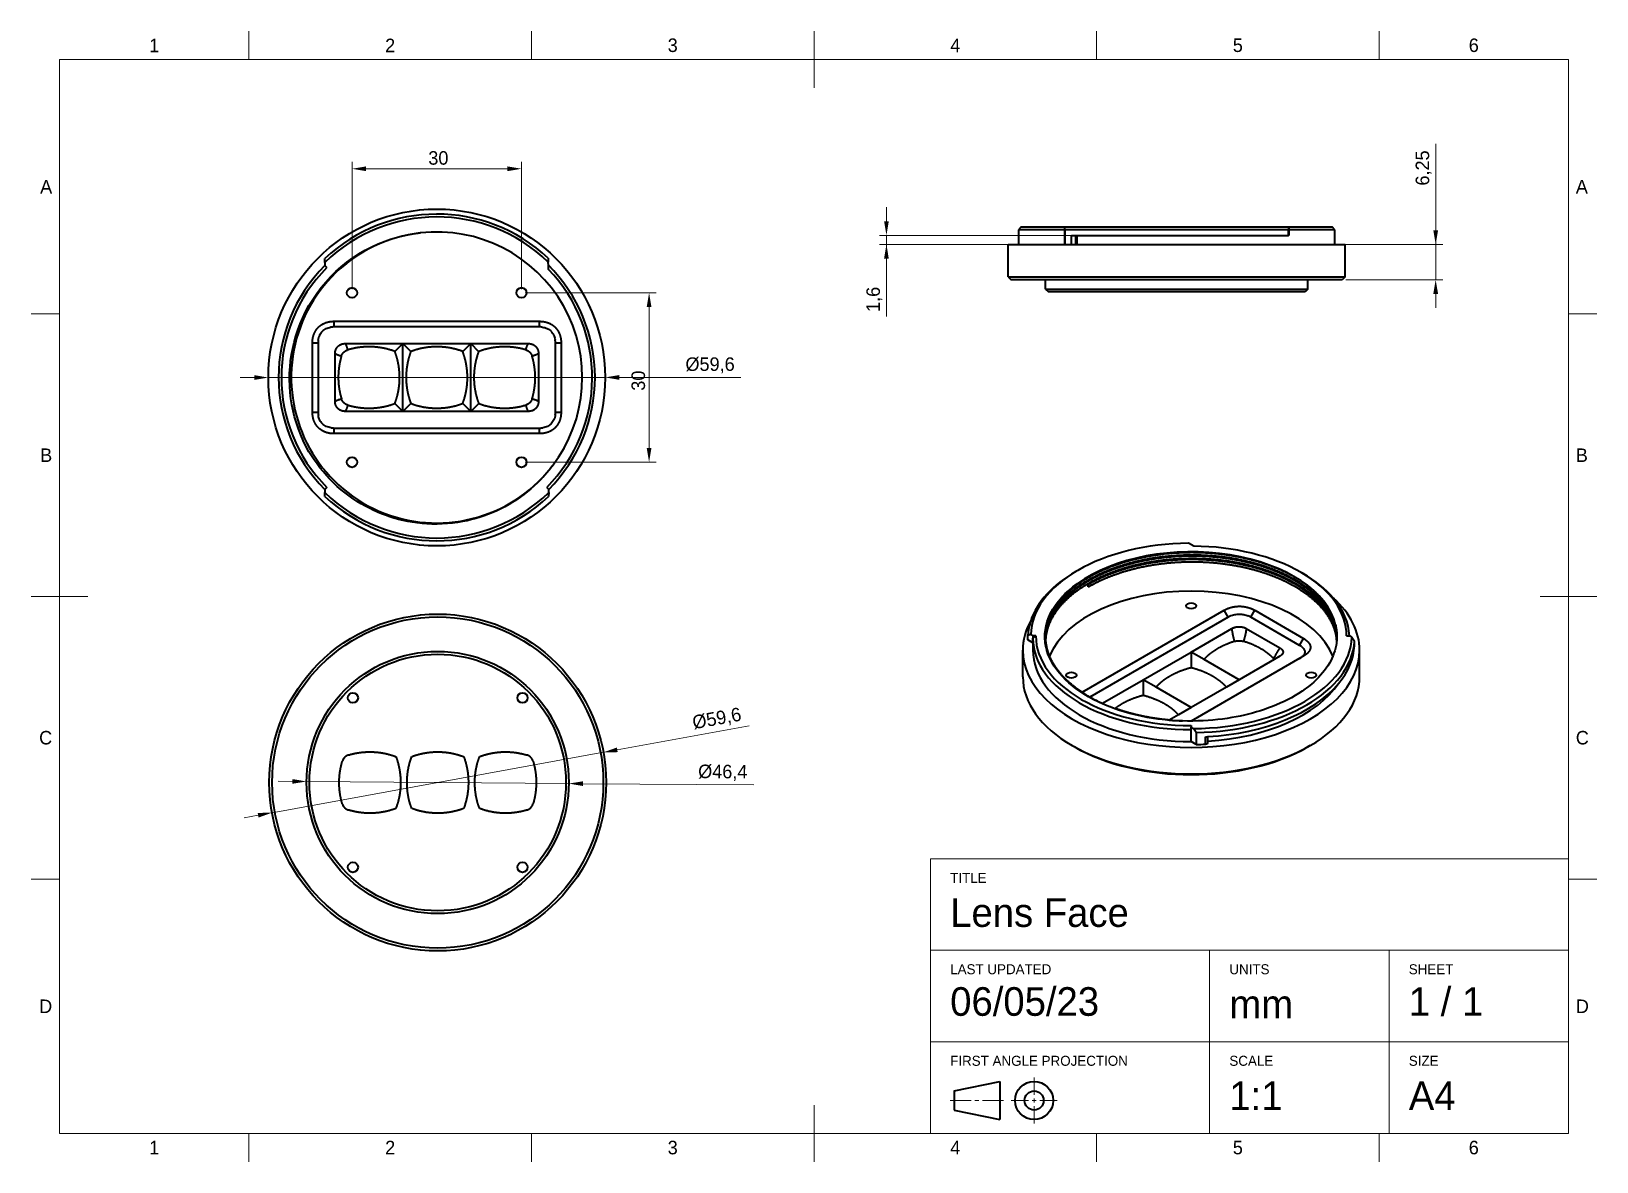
# Model space of a CAD drawing. Header units: millimetres. Extents: x 15 to 292, y 5 to 205.
import ezdxf

# ---------------------------------------------------------------- set-up
doc = ezdxf.new("R2010")
doc.units = ezdxf.units.MM
for name, color, linetype in [('Annotations', 7, 'Continuous'), ('Border', 7, 'Continuous'), ('Geometries', 7, 'Continuous')]:
    doc.layers.add(name, color=color, linetype=linetype)
doc.styles.add('Shapr0', font='txt', dxfattribs={"height": 2.3925})
doc.styles.add('Shapr1', font='txt', dxfattribs={"height": 2.3925})
doc.styles.add('Shapr6', font='txt', dxfattribs={"height": 2.3925})
doc.styles.add('Shapr7', font='txt', dxfattribs={"height": 2.3925})
doc.styles.add('Shapr9', font='txt', dxfattribs={"height": 2.3925})
doc.dimstyles.new('ISO-25', dxfattribs={"dimtxt": 2.5, "dimasz": 2.5, "dimexe": 1.25, "dimexo": 0.625, "dimtad": 1, "dimtxsty": 'Standard', "dimcen": 2.5, "dimadec": 0, "dimazin": 0, "dimtfac": 1, "dimtmove": 0, "dimatfit": 3, "dimfxl": 1, "dimarcsym": 0})

msp = doc.modelspace()

# ---------------------------------------------------------------- texts
at = {"layer": 'Border', "linetype": 'Continuous', "lineweight": 15, "char_height": 2.393, "width": 2.3925, "style": 'Shapr0'}
for s, insert, attachment_point in [('1', (36.75, 201.304), 8), ('2', (78.5, 201.304), 8), ('3', (128.5, 201.304), 8), ('4', (178.5, 201.304), 8), ('5', (228.5, 201.304), 8), ('6', (270.25, 201.304), 8), ('A', (18.696, 177.5), 6), ('A', (288.304, 177.5), 4), ('B', (18.696, 130), 6), ('B', (288.304, 130), 4), ('C', (18.696, 80), 6), ('C', (288.304, 80), 4), ('D', (18.696, 32.5), 6), ('D', (288.304, 32.5), 4), ('1', (36.75, 8.696), 2), ('2', (78.5, 8.696), 2), ('3', (128.5, 8.696), 2), ('4', (178.5, 8.696), 2), ('5', (228.5, 8.696), 2), ('6', (270.25, 8.696), 2)]:
    msp.add_mtext(s, dxfattribs=dict(at, insert=insert, attachment_point=attachment_point))
at = {"layer": 'Border', "linetype": 'Continuous', "lineweight": 15, "attachment_point": 1, "style": 'Shapr1'}
for s, insert, char_height in [('TITLE', (177.6, 56.1), 1.7705), ('Lens Face', (177.6, 51.6), 5.0625), ('LAST UPDATED', (177.6, 39.935), 1.77045), ('UNITS', (227, 39.935), 1.7705), ('SHEET', (258.75, 39.935), 1.7705), ('06/05/23', (177.6, 35.874), 5.0625), ('1 / 1', (258.75, 35.874), 5.0625), ('mm', (227, 35.4), 5.0625), ('FIRST ANGLE PROJECTION', (177.6, 23.735), 1.77045), ('SCALE', (227, 23.735), 1.7705), ('SIZE', (258.75, 23.735), 1.7705), ('1:1', (227, 19.2), 5.0625), ('A4', (258.75, 19.2), 5.0625)]:
    msp.add_mtext(s, dxfattribs=dict(at, insert=insert, char_height=char_height))

# ---------------------------------------------------------------- blocks, each defined once
blk = doc.blocks.new('*D2')
at = {"layer": 'Annotations', "color": 0, "linetype": 'Continuous', "lineweight": 15}
for p, q in [((263.51, 167.3), (263.51, 185.11)), ((263.51, 169.8), (263.51, 172.3)), ((246.31, 167.3), (264.76, 167.3)), ((263.51, 167.3), (263.51, 161.05)), ((247.61, 161.05), (264.76, 161.05)), ((263.51, 158.55), (263.51, 156.05))]:
    blk.add_line(p, q, dxfattribs=at)
at = {"layer": 'Annotations', "color": 0}
for points in [[(263.09, 169.8), (263.93, 169.8), (263.51, 167.3)], [(263.93, 158.55), (263.09, 158.55), (263.51, 161.05)]]:
    blk.add_solid(points, dxfattribs=at)
at = {"layer": 'Defpoints', "color": 0}
for p in [(245.69, 167.3), (246.99, 161.05), (263.51, 161.05)]:
    blk.add_point(p, dxfattribs=at)
at = {"layer": 'Annotations', "color": 0, "lineweight": 15, "insert": (261.38, 180.82), "char_height": 2.393, "attachment_point": 5, "rotation": 90, "style": 'Shapr6'}
blk.add_mtext('\\A1;6,25', dxfattribs=at)
blk = doc.blocks.new('*D3')
at = {"layer": 'Annotations', "color": 0, "linetype": 'Continuous', "lineweight": 15}
for p, q in [((166.32, 171.4), (166.32, 173.9)), ((199.44, 168.9), (165.07, 168.9)), ((199.44, 167.3), (165.07, 167.3)), ((166.32, 168.9), (166.32, 167.3)), ((166.32, 167.3), (166.32, 154.53)), ((166.32, 164.8), (166.32, 162.3))]:
    blk.add_line(p, q, dxfattribs=at)
at = {"layer": 'Annotations', "color": 0}
for points in [[(165.9, 171.4), (166.73, 171.4), (166.32, 168.9)], [(166.73, 164.8), (165.9, 164.8), (166.32, 167.3)]]:
    blk.add_solid(points, dxfattribs=at)
at = {"layer": 'Defpoints', "color": 0}
for p in [(166.32, 167.3), (200.06, 168.9), (200.06, 167.3)]:
    blk.add_point(p, dxfattribs=at)
at = {"layer": 'Annotations', "color": 0, "lineweight": 15, "insert": (164.19, 157.57), "char_height": 2.393, "attachment_point": 5, "rotation": 90, "style": 'Shapr6'}
blk.add_mtext('\\A1;1,6', dxfattribs=at)
blk = doc.blocks.new('*D4')
at = {"layer": 'Annotations', "color": 0, "linetype": 'Continuous', "lineweight": 15}
for p, q in [((54.45, 143.74), (51.95, 143.74)), ((56.95, 143.74), (116.55, 143.76)), ((119.05, 143.76), (140.54, 143.77))]:
    blk.add_line(p, q, dxfattribs=at)
at = {"layer": 'Annotations', "color": 0}
for points in [[(54.45, 143.32), (54.45, 144.16), (56.95, 143.74)], [(119.05, 144.18), (119.05, 143.34), (116.55, 143.76)]]:
    blk.add_solid(points, dxfattribs=at)
at = {"layer": 'Defpoints', "color": 0}
for p in [(56.95, 143.74), (116.55, 143.76)]:
    blk.add_point(p, dxfattribs=at)
at = {"layer": 'Annotations', "color": 0, "lineweight": 15, "insert": (135.11, 145.89), "char_height": 2.3925, "attachment_point": 5, "rotation": 0.019, "style": 'Shapr7'}
blk.add_mtext('\\A1;%%c59,6', dxfattribs=at)
blk = doc.blocks.new('*D5')
at = {"layer": 'Annotations', "color": 0, "linetype": 'Continuous', "lineweight": 15}
for p, q in [((71.75, 159.38), (71.75, 181.93)), ((99.25, 180.68), (74.25, 180.68)), ((101.75, 159.38), (101.75, 181.93))]:
    blk.add_line(p, q, dxfattribs=at)
at = {"layer": 'Annotations', "color": 0}
for points in [[(74.25, 181.1), (74.25, 180.26), (71.75, 180.68)], [(99.25, 180.26), (99.25, 181.1), (101.75, 180.68)]]:
    blk.add_solid(points, dxfattribs=at)
at = {"layer": 'Defpoints', "color": 0}
for p in [(71.75, 180.68), (71.75, 158.75), (101.75, 158.75)]:
    blk.add_point(p, dxfattribs=at)
at = {"layer": 'Annotations', "color": 0, "lineweight": 15, "insert": (87.03, 182.58), "char_height": 2.393, "attachment_point": 5, "style": 'Shapr7'}
blk.add_mtext('\\A1;30', dxfattribs=at)
blk = doc.blocks.new('*D6')
at = {"layer": 'Annotations', "color": 0, "linetype": 'Continuous', "lineweight": 15}
for p, q in [((102.37, 158.75), (125.57, 158.75)), ((124.32, 131.25), (124.32, 156.25)), ((102.37, 128.75), (125.57, 128.75))]:
    blk.add_line(p, q, dxfattribs=at)
at = {"layer": 'Annotations', "color": 0}
for points in [[(124.73, 156.25), (123.9, 156.25), (124.32, 158.75)], [(123.9, 131.25), (124.73, 131.25), (124.32, 128.75)]]:
    blk.add_solid(points, dxfattribs=at)
at = {"layer": 'Defpoints', "color": 0}
for p in [(101.75, 158.75), (124.32, 158.75), (101.75, 128.75)]:
    blk.add_point(p, dxfattribs=at)
at = {"layer": 'Annotations', "color": 0, "lineweight": 15, "insert": (122.42, 143.19), "char_height": 2.393, "attachment_point": 5, "rotation": 90, "style": 'Shapr7'}
blk.add_mtext('\\A1;30', dxfattribs=at)
blk = doc.blocks.new('*D7')
at = {"layer": 'Annotations', "color": 0, "linetype": 'Continuous', "lineweight": 15}
for p, q in [((61.21, 72.29), (58.71, 72.31)), ((63.71, 72.27), (110.11, 71.9)), ((112.61, 71.88), (142.83, 71.65))]:
    blk.add_line(p, q, dxfattribs=at)
at = {"layer": 'Annotations', "color": 0}
for points in [[(61.21, 71.87), (61.22, 72.7), (63.71, 72.27)], [(112.62, 72.3), (112.61, 71.47), (110.11, 71.9)]]:
    blk.add_solid(points, dxfattribs=at)
at = {"layer": 'Defpoints', "color": 0}
for p in [(63.71, 72.27), (110.11, 71.9)]:
    blk.add_point(p, dxfattribs=at)
at = {"layer": 'Annotations', "color": 0, "lineweight": 15, "insert": (137.36, 73.81), "char_height": 2.3925, "attachment_point": 5, "rotation": 359.5508, "style": 'Shapr9'}
blk.add_mtext('\\A1;%%c46,4', dxfattribs=at)
blk = doc.blocks.new('*D8')
at = {"layer": 'Annotations', "color": 0, "linetype": 'Continuous', "lineweight": 15}
for p, q in [((118.69, 77.87), (142.05, 82.13)), ((57.6, 66.75), (116.23, 77.43)), ((55.14, 66.3), (52.68, 65.85))]:
    blk.add_line(p, q, dxfattribs=at)
at = {"layer": 'Annotations', "color": 0}
for points in [[(118.62, 78.28), (118.76, 77.46), (116.23, 77.43)], [(55.21, 65.89), (55.06, 66.71), (57.6, 66.75)]]:
    blk.add_solid(points, dxfattribs=at)
at = {"layer": 'Defpoints', "color": 0}
for p in [(116.23, 77.43), (57.6, 66.75)]:
    blk.add_point(p, dxfattribs=at)
at = {"layer": 'Annotations', "color": 0, "lineweight": 15, "insert": (136.33, 83.25), "char_height": 2.3925, "attachment_point": 5, "rotation": 10.3243, "style": 'Shapr9'}
blk.add_mtext('\\A1;%%c59,6', dxfattribs=at)
blk = doc.blocks.new('*U9')
at = {"layer": 'Border', "linetype": 'Continuous', "lineweight": 15}
for p, q in [((287, 58.6), (174.1, 58.6)), ((174.1, 10), (174.1, 58.6)), ((287, 10), (287, 58.6)), ((287, 42.4), (174.1, 42.4)), ((223.5, 10), (223.5, 42.4)), ((255.25, 10), (255.25, 42.4)), ((287, 26.2), (174.1, 26.2)), ((192.450088, 16.837486), (192.450088, 19.875004)), ((177.6, 15.82498), (181.312522, 15.82498)), ((181.987526, 15.82498), (182.66253, 15.82498)), ((187.050056, 15.82498), (183.337534, 15.82498)), ((191.437582, 15.82498), (188.400064, 15.82498)), ((192.112586, 15.82498), (192.78759, 15.82498)), ((192.450088, 15.487478), (192.450088, 16.162482)), ((192.450088, 14.812474), (192.450088, 11.774956)), ((193.462594, 15.82498), (196.500112, 15.82498)), ((287, 10), (174.1, 10))]:
    blk.add_line(p, q, dxfattribs=at)
at = {"layer": 'Border', "linetype": 'Continuous', "lineweight": 40}
for p, q in [((178.275004, 17.51249), (186.375052, 19.2)), ((178.275004, 17.51249), (178.275004, 14.13747)), ((186.375052, 19.2), (186.375052, 12.44996)), ((178.275004, 14.13747), (186.375052, 12.44996))]:
    blk.add_line(p, q, dxfattribs=at)
for radius in [3.37502, 1.68751]:
    blk.add_circle((192.450088, 15.82498), radius, dxfattribs=at)

# ---------------------------------------------------------------- dimensions: what is measured, and where the dimension line sits
at = {"layer": 'Annotations', "linetype": 'Continuous', "lineweight": 15}
dim = msp.add_linear_dim(base=(71.75, 180.68), p1=(101.75, 158.751), p2=(71.75, 158.751), dimstyle='ISO-25', override={"dimscale": 1, "dimgap": 0.7, "dimdec": 2, "dimlfac": 1, "dimrnd": 0.01, "dimzin": 8, "dimdsep": 44, "dimtxsty": 'Shapr7', "dimse1": 0, "dimse2": 0, "dimadec": 2, "dimtol": 0, "dimlim": 0, "dimtp": 0, "dimtm": 0, "dimtfac": 0.6, "dimtdec": 8, "dimfrac": 2, "dimtolj": 1, "dimlwd": 15, "dimlwe": 15}, dxfattribs=at)
dim.commit()
dim.dimension.update_dxf_attribs({"geometry": '*D5', "text_midpoint": (87.029, 180.68), "dimtype": 160})
for base, p1, p2, angle, override, picture, middle in [((263.509, 161.05), (245.685, 167.3), (246.985, 161.05), 270, {"dimscale": 1, "dimgap": 0.7, "dimdec": 2, "dimlfac": 1, "dimrnd": 0.01, "dimzin": 8, "dimdsep": 44, "dimtxsty": 'Shapr6', "dimse1": 0, "dimse2": 0, "dimadec": 2, "dimtol": 0, "dimlim": 0, "dimtp": 0, "dimtm": 0, "dimtfac": 0.6, "dimtdec": 8, "dimfrac": 2, "dimtolj": 1, "dimlwd": 15, "dimlwe": 15}, '*D2', (263.509, 180.817)), ((166.318, 167.3), (200.064, 168.9), (200.064, 167.3), 90, {"dimscale": 1, "dimgap": 0.7, "dimdec": 2, "dimlfac": 1, "dimrnd": 0.01, "dimzin": 8, "dimdsep": 44, "dimtxsty": 'Shapr6', "dimse1": 0, "dimse2": 0, "dimadec": 2, "dimtol": 0, "dimlim": 0, "dimtp": 0, "dimtm": 0, "dimtfac": 0.6, "dimtdec": 8, "dimfrac": 2, "dimtolj": 1, "dimlwd": 15, "dimlwe": 15}, '*D3', (166.318, 157.569)), ((124.317, 158.751), (101.75, 128.751), (101.75, 158.751), 90, {"dimscale": 1, "dimgap": 0.7, "dimdec": 2, "dimlfac": 1, "dimrnd": 0.01, "dimzin": 8, "dimdsep": 44, "dimtxsty": 'Shapr7', "dimse1": 0, "dimse2": 0, "dimadec": 2, "dimtol": 0, "dimlim": 0, "dimtp": 0, "dimtm": 0, "dimtfac": 0.6, "dimtdec": 8, "dimfrac": 2, "dimtolj": 1, "dimlwd": 15, "dimlwe": 15}, '*D6', (124.317, 143.192))]:
    dim = msp.add_linear_dim(base=base, p1=p1, p2=p2, angle=angle, dimstyle='ISO-25', override=override, dxfattribs=at)
    dim.commit()
    dim.dimension.update_dxf_attribs({"geometry": picture, "text_midpoint": middle, "dimtype": 160})
for p1, p2, override, picture, middle in [((56.95, 143.74), (116.55, 143.76), {"dimscale": 1, "dimgap": 0.7, "dimdec": 2, "dimlfac": 1, "dimrnd": 0.01, "dimzin": 8, "dimdsep": 44, "dimtxsty": 'Shapr7', "dimcen": 2.5, "dimadec": 2, "dimtol": 0, "dimlim": 0, "dimtp": 0, "dimtm": 0, "dimtfac": 0.6, "dimtdec": 8, "dimtofl": 1, "dimfrac": 2, "dimtolj": 1, "dimlwd": 15, "dimlwe": 15}, '*D4', (135.113, 143.766)), ((57.596, 66.745), (116.231, 77.427), {"dimscale": 1, "dimgap": 0.7, "dimdec": 2, "dimlfac": 1, "dimrnd": 0.01, "dimzin": 8, "dimdsep": 44, "dimtxsty": 'Shapr9', "dimcen": 2.5, "dimadec": 2, "dimtol": 0, "dimlim": 0, "dimtp": 0, "dimtm": 0, "dimtfac": 0.6, "dimtdec": 8, "dimtofl": 1, "dimfrac": 2, "dimtolj": 1, "dimlwd": 15, "dimlwe": 15}, '*D8', (136.709, 81.157)), ((63.714, 72.268), (110.113, 71.904), {"dimscale": 1, "dimgap": 0.7, "dimdec": 2, "dimlfac": 1, "dimrnd": 0.01, "dimzin": 8, "dimdsep": 44, "dimtxsty": 'Shapr9', "dimcen": 2.5, "dimadec": 2, "dimtol": 0, "dimlim": 0, "dimtp": 0, "dimtm": 0, "dimtfac": 0.6, "dimtdec": 8, "dimtofl": 1, "dimfrac": 2, "dimtolj": 1, "dimlwd": 15, "dimlwe": 15}, '*D7', (137.343, 71.69))]:
    dim = msp.add_diameter_dim_2p(p1=p1, p2=p2, dimstyle='ISO-25', override=override, dxfattribs=at)
    dim.commit()
    dim.dimension.update_dxf_attribs({"geometry": picture, "text_midpoint": middle, "dimtype": 163})

# ---------------------------------------------------------------- linework, layer by layer
at = {"layer": 'Border', "linetype": 'Continuous', "lineweight": 15}
for p, q in [((53.5, 200), (53.5, 205)), ((103.5, 200), (103.5, 205)), ((153.5, 195), (153.5, 205)), ((203.5, 200), (203.5, 205)), ((253.5, 200), (253.5, 205)), ((287, 200), (20, 200)), ((20, 200), (20, 10)), ((287, 10), (287, 200)), ((20, 155), (15, 155)), ((287, 155), (292, 155)), ((25, 105), (15, 105)), ((282, 105), (292, 105)), ((20, 55), (15, 55)), ((287, 55), (292, 55)), ((153.5, 15), (153.5, 5)), ((20, 10), (287, 10)), ((53.5, 10), (53.5, 5)), ((103.5, 10), (103.5, 5)), ((203.5, 10), (203.5, 5)), ((253.5, 10), (253.5, 5))]:
    msp.add_line(p, q, dxfattribs=at)
at = {"layer": 'Geometries', "linetype": 'Continuous', "lineweight": 40}
for p, q in [((83.823, 169.333), (83.849, 169.336)), ((190.185, 170.4), (189.685, 169.9)), ((189.685, 169.9), (189.685, 167.3)), ((197.874, 169.9), (189.685, 169.9)), ((190.185, 170.4), (197.874, 170.4)), ((197.874, 169.9), (197.874, 170.4)), ((197.874, 170.4), (197.883, 170.4)), ((197.874, 167.3), (197.874, 169.9)), ((197.883, 170.4), (197.887, 170.276)), ((197.883, 170.4), (237.487, 170.4)), ((197.896, 169.9), (197.887, 170.276)), ((197.896, 169.9), (197.896, 167.3)), ((237.475, 169.9), (197.896, 169.9)), ((237.475, 168.9), (237.475, 169.9)), ((237.487, 170.4), (237.496, 170.4)), ((237.496, 170.4), (237.496, 169.9)), ((237.496, 170.4), (245.185, 170.4)), ((237.496, 169.9), (237.496, 168.9)), ((245.685, 169.9), (237.496, 169.9)), ((245.685, 169.9), (245.185, 170.4)), ((245.685, 167.3), (245.685, 169.9)), ((187.885, 161.55), (187.885, 167.3)), ((187.885, 167.3), (189.685, 167.3)), ((189.685, 167.3), (197.874, 167.3)), ((197.874, 167.3), (197.896, 167.3)), ((197.896, 167.3), (199.094, 167.3)), ((199.094, 167.3), (199.094, 168.9)), ((199.094, 168.9), (199.792, 168.9)), ((199.094, 167.3), (199.792, 167.3)), ((199.792, 168.9), (199.792, 167.3)), ((199.792, 168.9), (200.064, 168.9)), ((199.792, 167.3), (200.064, 167.3)), ((200.064, 167.3), (200.064, 168.9)), ((200.064, 168.9), (237.475, 168.9)), ((200.064, 167.3), (245.685, 167.3)), ((237.496, 168.9), (237.475, 168.9)), ((245.685, 167.3), (247.485, 167.3)), ((247.485, 161.55), (247.485, 167.3)), ((66.948, 164.108), (66.939, 163.561)), ((66.951, 163.549), (66.939, 163.561)), ((66.948, 164.108), (66.96, 164.812)), ((67.305, 163.196), (66.951, 163.549)), ((106.467, 164.88), (106.48, 164.178)), ((106.491, 163.607), (106.48, 164.178)), ((106.505, 162.881), (106.491, 163.607)), ((187.885, 161.55), (188.385, 161.05)), ((187.885, 161.55), (247.485, 161.55)), ((194.485, 161.05), (188.385, 161.05)), ((194.485, 159.4), (194.485, 161.05)), ((240.885, 161.05), (194.485, 161.05)), ((240.885, 159.4), (240.885, 161.05)), ((246.985, 161.05), (240.885, 161.05)), ((247.485, 161.55), (246.985, 161.05)), ((194.485, 159.4), (194.985, 158.9)), ((194.485, 159.4), (240.885, 159.4)), ((240.385, 158.9), (194.985, 158.9)), ((240.885, 159.4), (240.385, 158.9)), ((68.579, 152.689), (68.579, 153.689)), ((68.579, 153.689), (104.921, 153.689)), ((104.921, 152.689), (68.579, 152.689)), ((104.921, 152.689), (104.921, 153.689)), ((64.75, 149.861), (65.75, 149.861)), ((64.75, 137.639), (64.75, 149.861)), ((65.75, 149.861), (65.75, 137.639)), ((70.538, 149.753), (80.749, 149.753)), ((80.749, 149.753), (79.333, 148.353)), ((80.749, 149.753), (92.75, 149.753)), ((80.749, 137.753), (80.749, 149.753)), ((80.749, 149.753), (82.15, 148.336)), ((92.75, 149.753), (91.333, 148.353)), ((92.75, 137.753), (92.75, 149.753)), ((92.75, 149.753), (102.956, 149.753)), ((92.75, 149.753), (94.15, 148.336)), ((107.75, 137.639), (107.75, 149.861)), ((107.75, 149.861), (108.75, 149.861)), ((108.75, 149.861), (108.75, 137.639)), ((68.75, 139.541), (68.75, 147.959)), ((70.935, 148.727), (70.935, 148.727)), ((70.935, 148.727), (70.936, 148.724)), ((70.936, 148.724), (70.936, 148.724)), ((104.749, 147.964), (104.749, 139.546)), ((80.749, 137.753), (79.35, 139.169)), ((80.749, 137.753), (82.166, 139.153)), ((92.75, 137.753), (91.35, 139.169)), ((92.75, 137.753), (94.166, 139.153)), ((64.75, 137.639), (65.75, 137.639)), ((80.749, 137.753), (70.543, 137.753)), ((92.75, 137.753), (80.749, 137.753)), ((102.961, 137.753), (92.75, 137.753)), ((107.75, 137.639), (108.75, 137.639)), ((68.579, 134.811), (104.921, 134.811)), ((68.579, 133.811), (68.579, 134.811)), ((104.921, 133.811), (68.579, 133.811)), ((104.921, 133.811), (104.921, 134.811)), ((107.159, 128.049), (106.941, 127.765)), ((107.167, 128.059), (107.159, 128.049)), ((66.951, 123.951), (66.939, 123.939)), ((66.939, 123.939), (66.948, 123.392)), ((66.96, 122.689), (66.948, 123.392)), ((67.305, 124.305), (66.951, 123.951)), ((106.195, 124.305), (106.549, 123.951)), ((106.552, 123.392), (106.54, 122.689)), ((106.549, 123.951), (106.561, 123.939)), ((106.552, 123.392), (106.561, 123.939)), ((220.691, 113.903), (219.757, 114.422)), ((217.295, 112.647), (217.294, 112.647)), ((217.295, 112.034), (217.294, 112.034)), ((200.168, 109.622), (199.815, 109.418)), ((240.049, 109.051), (239.695, 109.255)), ((199.699, 106.991), (200.107, 107.289)), ((202.042, 106.714), (202.042, 107.101)), ((200.943, 88.056), (226.071, 102.564)), ((226.778, 101.339), (226.071, 102.564)), ((230.778, 101.339), (231.485, 102.564)), ((231.485, 102.564), (240.127, 97.575)), ((226.778, 101.339), (202.317, 87.217)), ((239.42, 96.35), (230.778, 101.339)), ((245.782, 99.958), (245.822, 99.784)), ((245.822, 99.784), (245.861, 99.601)), ((191.364, 97.323), (191.364, 98.139)), ((192.233, 96.803), (191.364, 97.323)), ((191.853, 98.255), (192.233, 98.028)), ((192.75, 98.028), (192.233, 98.028)), ((192.233, 98.028), (192.233, 96.803)), ((192.25, 97.62), (192.75, 98.028)), ((192.25, 96.803), (192.25, 97.62)), ((220.248, 95.171), (227.465, 99.338)), ((229.998, 99.34), (235.95, 95.903)), ((239.42, 96.35), (240.127, 97.575)), ((245.982, 97.025), (245.969, 96.905)), ((245.995, 97.155), (245.982, 97.025)), ((245.997, 97.185), (245.995, 97.155)), ((245.999, 97.204), (245.997, 97.185)), ((246, 97.665), (246, 97.663)), ((246, 97.659), (246, 97.65)), ((247.75, 98.028), (248.241, 98.028)), ((248.241, 98.028), (248.267, 98.028)), ((248.647, 97.801), (248.267, 98.028)), ((249.136, 96.284), (249.136, 97.101)), ((190.45, 90.802), (190.45, 95.497)), ((192.25, 96.803), (192.233, 96.803)), ((192.25, 96.803), (192.25, 95.497)), ((194.503, 96.342), (194.493, 96.399)), ((194.673, 95.594), (194.563, 96.044)), ((211.763, 90.272), (220.248, 95.171)), ((220.248, 95.171), (220.236, 92.388)), ((222.514, 93.863), (220.248, 95.171)), ((235.954, 94.441), (234.948, 93.86)), ((240.127, 94.449), (239.482, 94.076)), ((240.156, 94.465), (240.127, 94.449)), ((250.05, 90.802), (250.05, 95.497)), ((239.482, 94.076), (220.228, 82.96)), ((228.733, 90.272), (222.514, 93.863)), ((234.948, 93.86), (228.733, 90.272)), ((204.542, 86.104), (211.763, 90.272)), ((211.763, 90.272), (211.751, 87.489)), ((214.028, 88.964), (211.763, 90.272)), ((220.248, 85.373), (214.028, 88.964)), ((226.474, 88.968), (220.248, 85.373)), ((228.733, 90.272), (226.474, 88.968)), ((204.533, 86.098), (204.542, 86.104)), ((204.55, 86.091), (204.533, 86.098)), ((204.542, 86.104), (204.55, 86.091)), ((217.989, 84.069), (216.362, 83.13)), ((220.248, 85.373), (217.989, 84.069)), ((220.25, 82.151), (220.25, 81.852)), ((220.25, 81.852), (220.643, 81.633)), ((220.25, 81.454), (220.25, 81.852)), ((220.25, 79.331), (220.25, 81.454)), ((221.149, 80.943), (221.149, 78.82)), ((199.178, 78.636), (199.532, 78.432)), ((220.25, 79.321), (220.25, 79.331)), ((221.149, 78.82), (220.25, 79.321)), ((222.749, 78.874), (222.749, 80.181)), ((223.206, 79.422), (223.206, 80.206)), ((223.206, 79.162), (223.206, 79.422)), ((241.322, 78.636), (240.968, 78.432))]:
    msp.add_line(p, q, dxfattribs=at)
at = {"layer": 'Geometries', "linetype": 'Continuous', "lineweight": 40, "flags": 128}
for points in [[(61.498, 149.94), (61.806, 151.055), (62.163, 152.152), (62.569, 153.232), (63.023, 154.294), (63.526, 155.338), (64.137, 156.47), (64.802, 157.566), (65.519, 158.627), (66.288, 159.652), (67.111, 160.641), (67.983, 161.591), (68.898, 162.493), (69.856, 163.347), (70.856, 164.154), (71.899, 164.912), (72.98, 165.619), (74.091, 166.269), (75.232, 166.862), (76.401, 167.397), (77.601, 167.875), (78.822, 168.293), (80.057, 168.648), (81.307, 168.94), (82.571, 169.17), (83.849, 169.336)], [(237.487, 170.4), (237.484, 170.276), (237.481, 170.151), (237.478, 170.026), (237.475, 169.9)], [(64.75, 149.861), (64.75, 149.912), (64.75, 149.962), (64.751, 150.013), (64.753, 150.063), (64.755, 150.114), (64.758, 150.164), (64.761, 150.214), (64.765, 150.265), (64.77, 150.315), (64.775, 150.365), (64.78, 150.416), (64.786, 150.466), (64.793, 150.516), (64.8, 150.566), (64.808, 150.616), (64.817, 150.665), (64.826, 150.715), (64.836, 150.765), (64.846, 150.817), (64.858, 150.868), (64.87, 150.92), (64.882, 150.972), (64.896, 151.023), (64.91, 151.074), (64.925, 151.128), (64.942, 151.182), (64.959, 151.236), (64.972, 151.276), (64.986, 151.316), (65, 151.356), (65.015, 151.396), (65.03, 151.435), (65.045, 151.474), (65.061, 151.514), (65.078, 151.553), (65.095, 151.592), (65.112, 151.63), (65.129, 151.669), (65.148, 151.707), (65.166, 151.745), (65.185, 151.783), (65.204, 151.82), (65.224, 151.858), (65.245, 151.895), (65.265, 151.932), (65.286, 151.969), (65.308, 152.005), (65.332, 152.044), (65.356, 152.083), (65.381, 152.121), (65.407, 152.16), (65.433, 152.198), (65.459, 152.235), (65.486, 152.272), (65.514, 152.309), (65.542, 152.345), (65.57, 152.381), (65.599, 152.417), (65.629, 152.452), (65.659, 152.487), (65.689, 152.521), (65.72, 152.555), (65.751, 152.588), (65.783, 152.621), (65.816, 152.654), (65.849, 152.685), (65.882, 152.717), (65.916, 152.748), (65.95, 152.779), (65.984, 152.809), (66.02, 152.838), (66.055, 152.867), (66.091, 152.896), (66.13, 152.926), (66.169, 152.955), (66.209, 152.984), (66.25, 153.013), (66.29, 153.041), (66.332, 153.068), (66.37, 153.093), (66.409, 153.117), (66.448, 153.141), (66.488, 153.164), (66.528, 153.186), (66.568, 153.209), (66.608, 153.23), (66.649, 153.251), (66.69, 153.272), (66.731, 153.292), (66.772, 153.312), (66.814, 153.331), (66.856, 153.349), (66.898, 153.367), (66.94, 153.385), (66.983, 153.402), (67.026, 153.419), (67.069, 153.435), (67.114, 153.451), (67.16, 153.467), (67.206, 153.482), (67.252, 153.497), (67.299, 153.511), (67.345, 153.525), (67.395, 153.539), (67.444, 153.552), (67.494, 153.564), (67.544, 153.576), (67.594, 153.588), (67.644, 153.599), (67.695, 153.609), (67.745, 153.618), (67.796, 153.627), (67.846, 153.636), (67.897, 153.643), (67.948, 153.65), (67.999, 153.657), (68.05, 153.663), (68.101, 153.668), (68.152, 153.673), (68.203, 153.677), (68.254, 153.681), (68.308, 153.684), (68.362, 153.686), (68.416, 153.688), (68.47, 153.689), (68.524, 153.69), (68.579, 153.689)], [(66.524, 151.948), (66.669, 152.078), (66.824, 152.196), (66.99, 152.302), (67.167, 152.396), (67.354, 152.477), (67.55, 152.545), (67.755, 152.6), (67.969, 152.642)], [(68.579, 152.689), (68.423, 152.687), (68.269, 152.678), (68.118, 152.663), (67.969, 152.642)], [(104.921, 153.689), (104.972, 153.69), (105.022, 153.689), (105.073, 153.688), (105.124, 153.687), (105.174, 153.684), (105.224, 153.682), (105.275, 153.678), (105.325, 153.675), (105.376, 153.67), (105.426, 153.665), (105.476, 153.659), (105.526, 153.653), (105.576, 153.647), (105.626, 153.639), (105.676, 153.631), (105.726, 153.623), (105.776, 153.614), (105.825, 153.604), (105.877, 153.593), (105.929, 153.582), (105.98, 153.57), (106.032, 153.557), (106.083, 153.544), (106.134, 153.53), (106.188, 153.514), (106.242, 153.498), (106.296, 153.481), (106.336, 153.467), (106.376, 153.453), (106.416, 153.439), (106.456, 153.425), (106.496, 153.41), (106.535, 153.394), (106.574, 153.378), (106.613, 153.362), (106.652, 153.345), (106.691, 153.328), (106.729, 153.31), (106.767, 153.292), (106.805, 153.274), (106.843, 153.255), (106.881, 153.235), (106.918, 153.215), (106.955, 153.195), (106.992, 153.174), (107.029, 153.153), (107.065, 153.132), (107.105, 153.108), (107.143, 153.083), (107.182, 153.058), (107.22, 153.033), (107.258, 153.007), (107.295, 152.98), (107.333, 152.953), (107.369, 152.926), (107.406, 152.898), (107.442, 152.869), (107.477, 152.84), (107.512, 152.811), (107.547, 152.781), (107.581, 152.751), (107.615, 152.72), (107.649, 152.688), (107.681, 152.656), (107.714, 152.624), (107.746, 152.591), (107.777, 152.558), (107.808, 152.524), (107.839, 152.49), (107.869, 152.455), (107.899, 152.42), (107.928, 152.385), (107.956, 152.349), (107.986, 152.31), (108.016, 152.27), (108.045, 152.23), (108.073, 152.19), (108.101, 152.149), (108.128, 152.108), (108.153, 152.069), (108.177, 152.03), (108.201, 151.991), (108.224, 151.952), (108.247, 151.912), (108.269, 151.872), (108.291, 151.831), (108.312, 151.791), (108.332, 151.75), (108.353, 151.709), (108.372, 151.667), (108.391, 151.626), (108.41, 151.584), (108.428, 151.542), (108.445, 151.499), (108.462, 151.457), (108.479, 151.414), (108.495, 151.371), (108.511, 151.325), (108.527, 151.279), (108.543, 151.233), (108.557, 151.187), (108.572, 151.141), (108.585, 151.094), (108.599, 151.045), (108.612, 150.995), (108.625, 150.945), (108.637, 150.896), (108.648, 150.845), (108.659, 150.795), (108.669, 150.745), (108.679, 150.695), (108.688, 150.644), (108.696, 150.593), (108.704, 150.543), (108.711, 150.492), (108.717, 150.441), (108.723, 150.39), (108.729, 150.339), (108.733, 150.288), (108.738, 150.237), (108.741, 150.185), (108.744, 150.131), (108.747, 150.077), (108.748, 150.023), (108.75, 149.969), (108.75, 149.915), (108.75, 149.861)], [(105.412, 152.659), (105.251, 152.677), (105.087, 152.687), (104.921, 152.689)], [(105.412, 152.659), (105.651, 152.62), (105.879, 152.566), (106.096, 152.496), (106.303, 152.41), (106.498, 152.309), (106.68, 152.193), (106.849, 152.063), (107.005, 151.918)], [(64.137, 130.605), (63.603, 131.587), (63.113, 132.59), (62.667, 133.612), (62.264, 134.653), (61.904, 135.715), (61.596, 136.77), (61.333, 137.836), (61.115, 138.914), (60.942, 140.003), (60.813, 141.123), (60.733, 142.243), (60.701, 143.366), (60.717, 144.489), (60.782, 145.611), (60.892, 146.705), (61.048, 147.791), (61.25, 148.869), (61.498, 149.94)], [(65.78, 150.351), (65.763, 150.19), (65.753, 150.027), (65.75, 149.861)], [(65.78, 150.351), (65.819, 150.59), (65.874, 150.818), (65.944, 151.036), (66.03, 151.243), (66.131, 151.438), (66.246, 151.62), (66.376, 151.789), (66.521, 151.945)], [(68.75, 147.959), (68.75, 147.998), (68.751, 148.037), (68.753, 148.076), (68.756, 148.115), (68.759, 148.154), (68.763, 148.193), (68.768, 148.231), (68.773, 148.27), (68.779, 148.308), (68.786, 148.346), (68.794, 148.385), (68.803, 148.423), (68.811, 148.455), (68.819, 148.487), (68.828, 148.519), (68.838, 148.55), (68.848, 148.582), (68.858, 148.611), (68.869, 148.64), (68.88, 148.67), (68.891, 148.699), (68.903, 148.727), (68.916, 148.756), (68.929, 148.784), (68.943, 148.812), (68.957, 148.84), (68.972, 148.867), (68.987, 148.894), (69.002, 148.921), (69.019, 148.948), (69.035, 148.974), (69.052, 149), (69.071, 149.028), (69.091, 149.056), (69.111, 149.083), (69.132, 149.11), (69.153, 149.136), (69.176, 149.163), (69.2, 149.19), (69.224, 149.216), (69.249, 149.241), (69.274, 149.266), (69.3, 149.291), (69.326, 149.315), (69.353, 149.338), (69.38, 149.361), (69.408, 149.383), (69.436, 149.404), (69.465, 149.425), (69.49, 149.443), (69.516, 149.46), (69.541, 149.476), (69.568, 149.493), (69.594, 149.508), (69.624, 149.525), (69.654, 149.541), (69.684, 149.557), (69.715, 149.572), (69.746, 149.587), (69.777, 149.601), (69.808, 149.614), (69.84, 149.627), (69.872, 149.639), (69.904, 149.65), (69.937, 149.661), (69.97, 149.671), (70.004, 149.681), (70.04, 149.691), (70.075, 149.699), (70.11, 149.707), (70.145, 149.715), (70.18, 149.721), (70.216, 149.727), (70.251, 149.733), (70.286, 149.737), (70.322, 149.741), (70.357, 149.745), (70.393, 149.748), (70.429, 149.75), (70.465, 149.752), (70.502, 149.752), (70.538, 149.753)], [(70.538, 149.753), (70.563, 149.708), (70.586, 149.663), (70.61, 149.617), (70.633, 149.571), (70.655, 149.524), (70.678, 149.477), (70.695, 149.44), (70.711, 149.402), (70.728, 149.364), (70.744, 149.325), (70.76, 149.286), (70.776, 149.247), (70.789, 149.212), (70.802, 149.178), (70.814, 149.143), (70.827, 149.107), (70.839, 149.071), (70.851, 149.035), (70.862, 148.998), (70.873, 148.963), (70.883, 148.929), (70.893, 148.893), (70.903, 148.858), (70.912, 148.821), (70.922, 148.784), (70.929, 148.756), (70.935, 148.727)], [(102.518, 148.629), (102.528, 148.674), (102.539, 148.718), (102.55, 148.761), (102.56, 148.8), (102.57, 148.838), (102.581, 148.876), (102.591, 148.913), (102.603, 148.95), (102.614, 148.987), (102.626, 149.023), (102.638, 149.059), (102.651, 149.095), (102.663, 149.13), (102.68, 149.174), (102.697, 149.217), (102.714, 149.26), (102.732, 149.303), (102.752, 149.349), (102.773, 149.396), (102.794, 149.441), (102.816, 149.487), (102.838, 149.532), (102.861, 149.577), (102.884, 149.621), (102.908, 149.665), (102.932, 149.709), (102.956, 149.753), (102.956, 149.753)], [(102.956, 149.753), (102.995, 149.752), (103.034, 149.751), (103.073, 149.75), (103.112, 149.747), (103.15, 149.744), (103.189, 149.74), (103.228, 149.735), (103.266, 149.73), (103.305, 149.723), (103.343, 149.716), (103.381, 149.709), (103.419, 149.7), (103.451, 149.692), (103.483, 149.684), (103.515, 149.675), (103.546, 149.665), (103.578, 149.655), (103.607, 149.645), (103.637, 149.634), (103.666, 149.623), (103.695, 149.612), (103.723, 149.6), (103.752, 149.587), (103.78, 149.574), (103.808, 149.56), (103.836, 149.546), (103.863, 149.532), (103.89, 149.516), (103.917, 149.501), (103.944, 149.485), (103.97, 149.468), (103.996, 149.451), (104.024, 149.432), (104.052, 149.412), (104.079, 149.392), (104.105, 149.371), (104.132, 149.35), (104.159, 149.327), (104.185, 149.304), (104.211, 149.28), (104.237, 149.255), (104.262, 149.23), (104.286, 149.204), (104.31, 149.178), (104.334, 149.151), (104.356, 149.124), (104.379, 149.096), (104.4, 149.068), (104.421, 149.039), (104.439, 149.014), (104.456, 148.988), (104.472, 148.963), (104.489, 148.937), (104.504, 148.91), (104.521, 148.881), (104.538, 148.85), (104.553, 148.82), (104.568, 148.789), (104.583, 148.758), (104.597, 148.727), (104.61, 148.696), (104.623, 148.664), (104.635, 148.632), (104.646, 148.6), (104.657, 148.567), (104.667, 148.535), (104.677, 148.5), (104.687, 148.464), (104.696, 148.429), (104.704, 148.394), (104.711, 148.359), (104.718, 148.323), (104.724, 148.288), (104.729, 148.253), (104.734, 148.217), (104.738, 148.182), (104.742, 148.146), (104.744, 148.11), (104.747, 148.074), (104.748, 148.037), (104.749, 148.001), (104.749, 147.964)], [(107.008, 151.915), (107.138, 151.771), (107.256, 151.616), (107.362, 151.449), (107.456, 151.272), (107.537, 151.086), (107.605, 150.89), (107.66, 150.685), (107.702, 150.471)], [(107.75, 149.861), (107.748, 150.017), (107.739, 150.17), (107.724, 150.322), (107.702, 150.471)], [(69.872, 147.52), (69.832, 147.53), (69.792, 147.539), (69.753, 147.549), (69.714, 147.558), (69.676, 147.569), (69.639, 147.579), (69.604, 147.589), (69.57, 147.599), (69.537, 147.609), (69.503, 147.62), (69.471, 147.631), (69.429, 147.645), (69.389, 147.659), (69.349, 147.674), (69.309, 147.689), (69.271, 147.705), (69.232, 147.721), (69.194, 147.737), (69.15, 147.756), (69.107, 147.775), (69.065, 147.795), (69.023, 147.815), (68.981, 147.836), (68.94, 147.857), (68.891, 147.882), (68.844, 147.907), (68.797, 147.933), (68.75, 147.959)], [(69.872, 147.52), (69.848, 147.439), (69.824, 147.357), (69.801, 147.275), (69.778, 147.193), (69.756, 147.111), (69.734, 147.028), (69.713, 146.946), (69.693, 146.863), (69.673, 146.78), (69.653, 146.697), (69.635, 146.614), (69.616, 146.531), (69.598, 146.448), (69.581, 146.365), (69.565, 146.281), (69.548, 146.197), (69.533, 146.114), (69.518, 146.03), (69.503, 145.946), (69.49, 145.862), (69.476, 145.778), (69.463, 145.693), (69.451, 145.609), (69.44, 145.525), (69.428, 145.44), (69.418, 145.356), (69.408, 145.271), (69.398, 145.187), (69.389, 145.102), (69.381, 145.017), (69.373, 144.929), (69.365, 144.84), (69.358, 144.751), (69.352, 144.662), (69.346, 144.574), (69.341, 144.485), (69.336, 144.396), (69.332, 144.307), (69.329, 144.218), (69.326, 144.129), (69.324, 144.04), (69.323, 143.952), (69.322, 143.863), (69.321, 143.774), (69.321, 143.685), (69.322, 143.597), (69.324, 143.508), (69.326, 143.419), (69.328, 143.331), (69.332, 143.242), (69.336, 143.153), (69.34, 143.065), (69.345, 142.976), (69.351, 142.888), (69.357, 142.799), (69.364, 142.711), (69.371, 142.622), (69.379, 142.534), (69.388, 142.444), (69.397, 142.355), (69.407, 142.265), (69.418, 142.175), (69.429, 142.086), (69.441, 141.996), (69.453, 141.911), (69.465, 141.825), (69.478, 141.74), (69.492, 141.654), (69.506, 141.569), (69.521, 141.484), (69.536, 141.399), (69.552, 141.314), (69.569, 141.229), (69.586, 141.144), (69.604, 141.06), (69.622, 140.975), (69.641, 140.891), (69.66, 140.807), (69.68, 140.722), (69.7, 140.639), (69.722, 140.555), (69.743, 140.471), (69.766, 140.386), (69.789, 140.301), (69.813, 140.217), (69.837, 140.132), (69.862, 140.048), (69.888, 139.964)], [(69.872, 147.52), (69.882, 147.552), (69.892, 147.583), (69.903, 147.613), (69.915, 147.644), (69.927, 147.674), (69.939, 147.705), (69.953, 147.735), (69.966, 147.764), (69.981, 147.794), (69.996, 147.823), (70.012, 147.853), (70.029, 147.882), (70.046, 147.911), (70.064, 147.94), (70.082, 147.969), (70.101, 147.996), (70.121, 148.023), (70.14, 148.05), (70.161, 148.076), (70.182, 148.102), (70.204, 148.128), (70.226, 148.153), (70.248, 148.177), (70.271, 148.201), (70.295, 148.225), (70.32, 148.249), (70.346, 148.272), (70.372, 148.295), (70.399, 148.317), (70.426, 148.339), (70.452, 148.359), (70.479, 148.378), (70.506, 148.397), (70.533, 148.416), (70.561, 148.433), (70.589, 148.45), (70.617, 148.467), (70.646, 148.483), (70.675, 148.498), (70.704, 148.513), (70.734, 148.527), (70.763, 148.541), (70.796, 148.555), (70.828, 148.568), (70.861, 148.581), (70.894, 148.593), (70.927, 148.604), (70.96, 148.615)], [(70.936, 148.724), (70.944, 148.688), (70.952, 148.652), (70.96, 148.615)], [(79.333, 148.353), (79.251, 148.383), (79.169, 148.414), (79.087, 148.443), (79.005, 148.472), (78.922, 148.5), (78.839, 148.528), (78.756, 148.555), (78.673, 148.582), (78.589, 148.608), (78.505, 148.634), (78.421, 148.659), (78.337, 148.683), (78.253, 148.707), (78.169, 148.73), (78.085, 148.753), (78, 148.775), (77.915, 148.796), (77.831, 148.817), (77.746, 148.837), (77.661, 148.857), (77.575, 148.876), (77.489, 148.895), (77.404, 148.913), (77.318, 148.93), (77.232, 148.947), (77.146, 148.963), (77.06, 148.979), (76.974, 148.994), (76.888, 149.008), (76.802, 149.022), (76.716, 149.035), (76.629, 149.048), (76.542, 149.06), (76.456, 149.072), (76.369, 149.083), (76.282, 149.093), (76.189, 149.104), (76.096, 149.113), (76.002, 149.123), (75.909, 149.131), (75.816, 149.139), (75.723, 149.146), (75.629, 149.153), (75.536, 149.158), (75.442, 149.164), (75.349, 149.168), (75.255, 149.172), (75.161, 149.175), (75.072, 149.178), (74.984, 149.179), (74.895, 149.181), (74.806, 149.181), (74.718, 149.181), (74.629, 149.181), (74.54, 149.179), (74.452, 149.178), (74.363, 149.175), (74.275, 149.172), (74.186, 149.169), (74.097, 149.164), (74.009, 149.16), (73.92, 149.154), (73.832, 149.148), (73.744, 149.142), (73.655, 149.134), (73.567, 149.127), (73.477, 149.118), (73.387, 149.109), (73.298, 149.099), (73.208, 149.089), (73.119, 149.078), (73.029, 149.066), (72.942, 149.055), (72.855, 149.042), (72.768, 149.029), (72.681, 149.015), (72.595, 149.001), (72.508, 148.986), (72.421, 148.971), (72.335, 148.955), (72.248, 148.938), (72.162, 148.921), (72.076, 148.903), (71.99, 148.885), (71.904, 148.866), (71.818, 148.846), (71.733, 148.826), (71.647, 148.805), (71.562, 148.784), (71.477, 148.762), (71.39, 148.739), (71.304, 148.715), (71.218, 148.691), (71.132, 148.666), (71.046, 148.641), (70.96, 148.615)], [(79.35, 139.169), (79.381, 139.252), (79.411, 139.336), (79.441, 139.419), (79.471, 139.503), (79.499, 139.587), (79.528, 139.671), (79.555, 139.756), (79.582, 139.84), (79.609, 139.925), (79.635, 140.01), (79.66, 140.096), (79.685, 140.181), (79.709, 140.267), (79.732, 140.352), (79.755, 140.438), (79.777, 140.524), (79.799, 140.61), (79.82, 140.696), (79.84, 140.783), (79.86, 140.869), (79.879, 140.956), (79.898, 141.043), (79.916, 141.131), (79.934, 141.218), (79.95, 141.305), (79.967, 141.392), (79.982, 141.48), (79.997, 141.567), (80.012, 141.655), (80.025, 141.742), (80.039, 141.83), (80.051, 141.918), (80.063, 142.006), (80.075, 142.095), (80.086, 142.183), (80.096, 142.271), (80.106, 142.366), (80.116, 142.461), (80.125, 142.556), (80.133, 142.651), (80.14, 142.746), (80.147, 142.841), (80.153, 142.936), (80.159, 143.031), (80.164, 143.126), (80.168, 143.222), (80.171, 143.317), (80.174, 143.413), (80.176, 143.504), (80.177, 143.594), (80.178, 143.685), (80.178, 143.775), (80.178, 143.866), (80.176, 143.956), (80.175, 144.047), (80.172, 144.138), (80.169, 144.228), (80.165, 144.319), (80.161, 144.409), (80.156, 144.499), (80.151, 144.59), (80.144, 144.68), (80.138, 144.77), (80.13, 144.861), (80.122, 144.951), (80.113, 145.041), (80.104, 145.133), (80.094, 145.224), (80.083, 145.316), (80.072, 145.407), (80.06, 145.499), (80.047, 145.59), (80.034, 145.678), (80.021, 145.765), (80.007, 145.853), (79.992, 145.94), (79.977, 146.028), (79.961, 146.115), (79.945, 146.202), (79.928, 146.289), (79.91, 146.376), (79.892, 146.463), (79.873, 146.549), (79.854, 146.636), (79.834, 146.722), (79.813, 146.809), (79.792, 146.895), (79.77, 146.981), (79.748, 147.066), (79.725, 147.152), (79.701, 147.237), (79.677, 147.323), (79.652, 147.408), (79.627, 147.493), (79.601, 147.578), (79.575, 147.662), (79.547, 147.749), (79.518, 147.836), (79.489, 147.923), (79.459, 148.009), (79.428, 148.095), (79.397, 148.181), (79.365, 148.267), (79.333, 148.353)], [(82.15, 148.336), (82.119, 148.254), (82.089, 148.172), (82.059, 148.09), (82.03, 148.007), (82.002, 147.925), (81.974, 147.842), (81.947, 147.759), (81.92, 147.675), (81.894, 147.592), (81.868, 147.508), (81.843, 147.424), (81.819, 147.339), (81.795, 147.255), (81.772, 147.171), (81.75, 147.087), (81.728, 147.002), (81.706, 146.917), (81.685, 146.832), (81.665, 146.747), (81.645, 146.662), (81.626, 146.576), (81.607, 146.491), (81.589, 146.405), (81.572, 146.319), (81.555, 146.233), (81.539, 146.147), (81.523, 146.061), (81.508, 145.975), (81.494, 145.889), (81.48, 145.803), (81.467, 145.716), (81.454, 145.63), (81.442, 145.543), (81.43, 145.456), (81.419, 145.369), (81.409, 145.282), (81.398, 145.189), (81.389, 145.096), (81.379, 145.002), (81.371, 144.909), (81.363, 144.816), (81.356, 144.722), (81.35, 144.629), (81.344, 144.536), (81.339, 144.442), (81.334, 144.348), (81.33, 144.254), (81.327, 144.16), (81.325, 144.071), (81.323, 143.983), (81.322, 143.894), (81.321, 143.806), (81.321, 143.717), (81.322, 143.628), (81.323, 143.54), (81.325, 143.451), (81.327, 143.362), (81.33, 143.274), (81.334, 143.185), (81.338, 143.097), (81.343, 143.008), (81.349, 142.92), (81.355, 142.831), (81.361, 142.743), (81.368, 142.655), (81.376, 142.566), (81.385, 142.477), (81.394, 142.387), (81.404, 142.297), (81.414, 142.208), (81.425, 142.118), (81.437, 142.029), (81.449, 141.938), (81.462, 141.846), (81.476, 141.755), (81.49, 141.664), (81.506, 141.573), (81.521, 141.483), (81.538, 141.392), (81.555, 141.301), (81.572, 141.211), (81.591, 141.121), (81.61, 141.031), (81.629, 140.941), (81.65, 140.851), (81.671, 140.761), (81.692, 140.671), (81.714, 140.582), (81.737, 140.492), (81.761, 140.403), (81.785, 140.314), (81.81, 140.226), (81.835, 140.137), (81.861, 140.049), (81.888, 139.96), (81.915, 139.872), (81.944, 139.782), (81.974, 139.691), (82.004, 139.601), (82.035, 139.511), (82.067, 139.421), (82.099, 139.331), (82.132, 139.242), (82.166, 139.153)], [(91.333, 148.353), (91.25, 148.384), (91.167, 148.415), (91.083, 148.445), (90.999, 148.474), (90.915, 148.503), (90.831, 148.531), (90.746, 148.559), (90.662, 148.586), (90.577, 148.612), (90.491, 148.638), (90.406, 148.663), (90.32, 148.688), (90.235, 148.712), (90.149, 148.735), (90.063, 148.758), (89.977, 148.78), (89.891, 148.802), (89.805, 148.823), (89.718, 148.843), (89.632, 148.863), (89.545, 148.883), (89.458, 148.901), (89.37, 148.919), (89.283, 148.937), (89.196, 148.954), (89.108, 148.97), (89.021, 148.986), (88.933, 149.001), (88.846, 149.015), (88.758, 149.029), (88.67, 149.042), (88.582, 149.055), (88.494, 149.067), (88.405, 149.078), (88.317, 149.089), (88.229, 149.099), (88.134, 149.11), (88.039, 149.119), (87.944, 149.128), (87.849, 149.136), (87.754, 149.144), (87.659, 149.151), (87.563, 149.157), (87.468, 149.162), (87.373, 149.167), (87.277, 149.171), (87.181, 149.175), (87.086, 149.177), (86.995, 149.179), (86.905, 149.18), (86.814, 149.181), (86.724, 149.181), (86.633, 149.181), (86.543, 149.179), (86.452, 149.178), (86.362, 149.175), (86.271, 149.172), (86.181, 149.168), (86.09, 149.164), (86, 149.159), (85.909, 149.153), (85.819, 149.147), (85.729, 149.14), (85.639, 149.133), (85.548, 149.125), (85.458, 149.116), (85.367, 149.107), (85.275, 149.097), (85.184, 149.086), (85.092, 149.074), (85.001, 149.062), (84.91, 149.05), (84.822, 149.037), (84.735, 149.024), (84.647, 149.01), (84.56, 148.995), (84.473, 148.98), (84.385, 148.964), (84.298, 148.948), (84.211, 148.931), (84.125, 148.913), (84.038, 148.895), (83.951, 148.876), (83.865, 148.857), (83.779, 148.837), (83.692, 148.816), (83.606, 148.795), (83.52, 148.773), (83.435, 148.751), (83.349, 148.728), (83.264, 148.704), (83.179, 148.68), (83.094, 148.655), (83.009, 148.63), (82.924, 148.604), (82.839, 148.578), (82.752, 148.55), (82.666, 148.521), (82.579, 148.492), (82.493, 148.462), (82.407, 148.431), (82.321, 148.4), (82.235, 148.369), (82.15, 148.336)], [(91.35, 139.169), (91.38, 139.251), (91.411, 139.333), (91.44, 139.416), (91.469, 139.498), (91.498, 139.581), (91.525, 139.664), (91.553, 139.747), (91.579, 139.83), (91.605, 139.914), (91.631, 139.998), (91.656, 140.082), (91.68, 140.166), (91.704, 140.25), (91.727, 140.334), (91.75, 140.419), (91.772, 140.504), (91.793, 140.588), (91.814, 140.673), (91.834, 140.758), (91.854, 140.843), (91.873, 140.929), (91.892, 141.015), (91.91, 141.101), (91.927, 141.186), (91.944, 141.272), (91.96, 141.358), (91.976, 141.444), (91.991, 141.53), (92.006, 141.617), (92.019, 141.703), (92.033, 141.789), (92.045, 141.876), (92.058, 141.963), (92.069, 142.05), (92.08, 142.137), (92.091, 142.224), (92.101, 142.317), (92.111, 142.41), (92.12, 142.503), (92.128, 142.596), (92.136, 142.69), (92.143, 142.783), (92.15, 142.876), (92.156, 142.97), (92.161, 143.064), (92.165, 143.158), (92.169, 143.252), (92.172, 143.345), (92.175, 143.434), (92.176, 143.523), (92.178, 143.611), (92.178, 143.7), (92.178, 143.789), (92.178, 143.877), (92.176, 143.966), (92.174, 144.054), (92.172, 144.143), (92.169, 144.232), (92.165, 144.32), (92.161, 144.409), (92.156, 144.497), (92.151, 144.586), (92.145, 144.674), (92.138, 144.763), (92.131, 144.851), (92.123, 144.939), (92.115, 145.029), (92.106, 145.119), (92.096, 145.208), (92.085, 145.298), (92.074, 145.387), (92.063, 145.477), (92.05, 145.568), (92.037, 145.659), (92.023, 145.75), (92.009, 145.841), (91.994, 145.932), (91.978, 146.023), (91.962, 146.114), (91.945, 146.204), (91.927, 146.295), (91.909, 146.385), (91.89, 146.475), (91.87, 146.565), (91.85, 146.655), (91.829, 146.745), (91.807, 146.834), (91.785, 146.924), (91.762, 147.013), (91.739, 147.102), (91.714, 147.191), (91.69, 147.28), (91.664, 147.368), (91.638, 147.457), (91.611, 147.545), (91.584, 147.633), (91.555, 147.724), (91.526, 147.814), (91.495, 147.905), (91.464, 147.995), (91.432, 148.085), (91.4, 148.174), (91.367, 148.264), (91.333, 148.353)], [(94.15, 148.336), (94.119, 148.254), (94.089, 148.172), (94.059, 148.09), (94.031, 148.008), (94.002, 147.925), (93.974, 147.843), (93.947, 147.76), (93.921, 147.676), (93.894, 147.593), (93.869, 147.509), (93.844, 147.425), (93.82, 147.341), (93.796, 147.257), (93.773, 147.173), (93.75, 147.088), (93.728, 147.004), (93.707, 146.919), (93.686, 146.834), (93.666, 146.749), (93.646, 146.664), (93.627, 146.579), (93.608, 146.493), (93.59, 146.408), (93.573, 146.322), (93.556, 146.236), (93.54, 146.15), (93.524, 146.064), (93.509, 145.978), (93.495, 145.892), (93.481, 145.806), (93.467, 145.72), (93.455, 145.633), (93.443, 145.547), (93.431, 145.46), (93.42, 145.373), (93.41, 145.286), (93.399, 145.193), (93.389, 145.1), (93.38, 145.007), (93.372, 144.914), (93.364, 144.821), (93.357, 144.727), (93.35, 144.634), (93.344, 144.541), (93.339, 144.447), (93.334, 144.353), (93.331, 144.26), (93.327, 144.166), (93.325, 144.077), (93.323, 143.989), (93.322, 143.9), (93.321, 143.811), (93.321, 143.723), (93.322, 143.634), (93.323, 143.545), (93.325, 143.457), (93.327, 143.368), (93.33, 143.279), (93.334, 143.191), (93.338, 143.102), (93.343, 143.014), (93.348, 142.925), (93.354, 142.837), (93.361, 142.748), (93.368, 142.66), (93.376, 142.572), (93.384, 142.482), (93.393, 142.392), (93.403, 142.303), (93.413, 142.213), (93.424, 142.124), (93.436, 142.034), (93.448, 141.943), (93.462, 141.851), (93.475, 141.76), (93.49, 141.669), (93.505, 141.578), (93.521, 141.487), (93.537, 141.396), (93.554, 141.305), (93.572, 141.215), (93.59, 141.124), (93.609, 141.034), (93.629, 140.944), (93.649, 140.854), (93.67, 140.764), (93.692, 140.674), (93.714, 140.584), (93.737, 140.495), (93.76, 140.406), (93.785, 140.317), (93.809, 140.228), (93.835, 140.139), (93.861, 140.05), (93.888, 139.962), (93.915, 139.874), (93.944, 139.783), (93.974, 139.692), (94.004, 139.602), (94.035, 139.511), (94.067, 139.421), (94.099, 139.332), (94.133, 139.242), (94.166, 139.153)], [(102.518, 148.629), (102.435, 148.654), (102.351, 148.679), (102.267, 148.703), (102.183, 148.726), (102.099, 148.749), (102.014, 148.771), (101.929, 148.792), (101.844, 148.813), (101.759, 148.834), (101.674, 148.854), (101.589, 148.873), (101.504, 148.892), (101.418, 148.91), (101.333, 148.927), (101.247, 148.944), (101.161, 148.96), (101.075, 148.976), (100.989, 148.991), (100.903, 149.006), (100.817, 149.02), (100.731, 149.033), (100.644, 149.046), (100.558, 149.058), (100.471, 149.07), (100.385, 149.081), (100.298, 149.091), (100.211, 149.101), (100.124, 149.111), (100.037, 149.119), (99.95, 149.128), (99.859, 149.135), (99.768, 149.143), (99.677, 149.149), (99.585, 149.156), (99.494, 149.161), (99.403, 149.166), (99.311, 149.17), (99.22, 149.173), (99.128, 149.176), (99.037, 149.178), (98.946, 149.18), (98.854, 149.181), (98.763, 149.181), (98.672, 149.181), (98.581, 149.18), (98.49, 149.178), (98.399, 149.176), (98.308, 149.173), (98.217, 149.17), (98.126, 149.166), (98.035, 149.161), (97.944, 149.156), (97.853, 149.15), (97.762, 149.143), (97.671, 149.136), (97.58, 149.128), (97.49, 149.119), (97.399, 149.11), (97.307, 149.1), (97.215, 149.09), (97.123, 149.078), (97.031, 149.067), (96.939, 149.054), (96.847, 149.041), (96.762, 149.028), (96.676, 149.014), (96.591, 149), (96.505, 148.986), (96.42, 148.97), (96.335, 148.955), (96.249, 148.938), (96.164, 148.921), (96.08, 148.904), (95.995, 148.886), (95.91, 148.867), (95.826, 148.848), (95.742, 148.828), (95.657, 148.807), (95.573, 148.787), (95.489, 148.765), (95.405, 148.743), (95.322, 148.72), (95.238, 148.697), (95.155, 148.673), (95.072, 148.649), (94.989, 148.624), (94.906, 148.599), (94.823, 148.573), (94.739, 148.545), (94.654, 148.517), (94.569, 148.489), (94.485, 148.459), (94.401, 148.429), (94.317, 148.399), (94.233, 148.368), (94.15, 148.336)], [(102.518, 148.629), (102.551, 148.619), (102.583, 148.608), (102.615, 148.597), (102.646, 148.585), (102.678, 148.573), (102.709, 148.559), (102.74, 148.546), (102.77, 148.531), (102.8, 148.516), (102.83, 148.501), (102.86, 148.484), (102.889, 148.467), (102.914, 148.453), (102.938, 148.437), (102.963, 148.422), (102.986, 148.405), (103.01, 148.389), (103.037, 148.369), (103.064, 148.348), (103.091, 148.327), (103.117, 148.305), (103.142, 148.283), (103.167, 148.26), (103.191, 148.237), (103.215, 148.213), (103.239, 148.189), (103.262, 148.164), (103.284, 148.139), (103.306, 148.113), (103.324, 148.09), (103.342, 148.068), (103.36, 148.044), (103.377, 148.021), (103.394, 147.997), (103.412, 147.969), (103.43, 147.941), (103.448, 147.913), (103.464, 147.884), (103.481, 147.855), (103.496, 147.825), (103.511, 147.796), (103.526, 147.766), (103.54, 147.735), (103.553, 147.705), (103.566, 147.673), (103.578, 147.64), (103.59, 147.608), (103.601, 147.575), (103.612, 147.542)], [(104.749, 147.964), (104.749, 147.964), (104.705, 147.94), (104.66, 147.917), (104.615, 147.893), (104.569, 147.871), (104.524, 147.848), (104.477, 147.826), (104.431, 147.805), (104.384, 147.784), (104.336, 147.764), (104.288, 147.744), (104.245, 147.727), (104.202, 147.711), (104.158, 147.695), (104.114, 147.679), (104.078, 147.667), (104.042, 147.655), (104.006, 147.643), (103.969, 147.632), (103.932, 147.621), (103.895, 147.61), (103.857, 147.6), (103.818, 147.59), (103.779, 147.58), (103.74, 147.57), (103.698, 147.56), (103.655, 147.551), (103.612, 147.542)], [(103.627, 139.985), (103.651, 140.067), (103.675, 140.149), (103.698, 140.23), (103.721, 140.312), (103.743, 140.395), (103.765, 140.477), (103.786, 140.56), (103.807, 140.642), (103.826, 140.725), (103.846, 140.808), (103.865, 140.891), (103.883, 140.974), (103.901, 141.058), (103.918, 141.141), (103.935, 141.224), (103.951, 141.308), (103.966, 141.392), (103.981, 141.476), (103.996, 141.56), (104.01, 141.644), (104.023, 141.728), (104.036, 141.812), (104.048, 141.896), (104.06, 141.981), (104.071, 142.065), (104.082, 142.15), (104.092, 142.234), (104.101, 142.319), (104.11, 142.404), (104.118, 142.488), (104.127, 142.577), (104.134, 142.666), (104.141, 142.754), (104.147, 142.843), (104.153, 142.932), (104.158, 143.021), (104.163, 143.11), (104.167, 143.199), (104.17, 143.288), (104.173, 143.377), (104.175, 143.465), (104.177, 143.554), (104.178, 143.643), (104.178, 143.731), (104.178, 143.82), (104.177, 143.909), (104.176, 143.997), (104.174, 144.086), (104.171, 144.175), (104.168, 144.264), (104.164, 144.352), (104.159, 144.441), (104.154, 144.529), (104.149, 144.618), (104.142, 144.706), (104.136, 144.795), (104.128, 144.883), (104.12, 144.972), (104.111, 145.061), (104.102, 145.151), (104.092, 145.241), (104.082, 145.33), (104.07, 145.42), (104.058, 145.509), (104.047, 145.595), (104.034, 145.68), (104.021, 145.766), (104.007, 145.851), (103.993, 145.936), (103.978, 146.022), (103.963, 146.107), (103.947, 146.192), (103.931, 146.276), (103.913, 146.361), (103.896, 146.446), (103.878, 146.53), (103.859, 146.615), (103.839, 146.699), (103.819, 146.783), (103.799, 146.867), (103.778, 146.951), (103.756, 147.035), (103.734, 147.119), (103.71, 147.204), (103.687, 147.289), (103.662, 147.373), (103.637, 147.458), (103.612, 147.542)], [(68.75, 139.541), (68.75, 139.541), (68.794, 139.565), (68.839, 139.589), (68.884, 139.612), (68.93, 139.635), (68.976, 139.657), (69.022, 139.679), (69.069, 139.7), (69.116, 139.721), (69.163, 139.741), (69.211, 139.761), (69.254, 139.778), (69.297, 139.795), (69.341, 139.811), (69.385, 139.827), (69.421, 139.839), (69.457, 139.851), (69.493, 139.862), (69.53, 139.874), (69.567, 139.884), (69.605, 139.895), (69.643, 139.906), (69.681, 139.916), (69.72, 139.926), (69.759, 139.935), (69.801, 139.945), (69.844, 139.955), (69.888, 139.964)], [(70.543, 137.753), (70.504, 137.753), (70.465, 137.754), (70.426, 137.756), (70.388, 137.758), (70.349, 137.762), (70.31, 137.766), (70.272, 137.77), (70.233, 137.776), (70.195, 137.782), (70.157, 137.789), (70.118, 137.797), (70.08, 137.805), (70.048, 137.813), (70.016, 137.822), (69.985, 137.831), (69.953, 137.84), (69.922, 137.85), (69.892, 137.861), (69.863, 137.871), (69.834, 137.882), (69.805, 137.894), (69.776, 137.906), (69.748, 137.919), (69.72, 137.932), (69.692, 137.945), (69.664, 137.959), (69.636, 137.974), (69.609, 137.989), (69.582, 138.005), (69.556, 138.021), (69.529, 138.037), (69.503, 138.054), (69.475, 138.073), (69.448, 138.093), (69.421, 138.113), (69.394, 138.134), (69.368, 138.155), (69.341, 138.178), (69.314, 138.202), (69.288, 138.226), (69.262, 138.251), (69.237, 138.276), (69.213, 138.302), (69.189, 138.328), (69.166, 138.355), (69.143, 138.382), (69.121, 138.41), (69.099, 138.438), (69.078, 138.467), (69.061, 138.492), (69.044, 138.517), (69.027, 138.543), (69.011, 138.569), (68.995, 138.595), (68.978, 138.625), (68.962, 138.655), (68.946, 138.685), (68.931, 138.716), (68.916, 138.747), (68.903, 138.778), (68.889, 138.81), (68.877, 138.842), (68.865, 138.874), (68.853, 138.906), (68.842, 138.938), (68.832, 138.971), (68.822, 139.006), (68.812, 139.041), (68.804, 139.076), (68.795, 139.112), (68.788, 139.147), (68.781, 139.182), (68.775, 139.217), (68.77, 139.253), (68.765, 139.288), (68.761, 139.324), (68.758, 139.359), (68.755, 139.395), (68.753, 139.432), (68.751, 139.468), (68.75, 139.505), (68.75, 139.541)], [(70.981, 138.876), (70.949, 138.886), (70.917, 138.897), (70.885, 138.908), (70.853, 138.92), (70.822, 138.933), (70.791, 138.946), (70.76, 138.96), (70.729, 138.974), (70.699, 138.989), (70.669, 139.005), (70.639, 139.021), (70.61, 139.038), (70.585, 139.053), (70.561, 139.068), (70.537, 139.084), (70.513, 139.1), (70.489, 139.117), (70.462, 139.137), (70.435, 139.157), (70.409, 139.178), (70.383, 139.2), (70.357, 139.222), (70.332, 139.245), (70.308, 139.268), (70.284, 139.292), (70.26, 139.317), (70.238, 139.341), (70.215, 139.367), (70.193, 139.392), (70.175, 139.415), (70.157, 139.438), (70.139, 139.461), (70.122, 139.485), (70.106, 139.509), (70.087, 139.536), (70.069, 139.564), (70.052, 139.593), (70.035, 139.622), (70.019, 139.651), (70.003, 139.68), (69.988, 139.71), (69.974, 139.74), (69.96, 139.77), (69.947, 139.801), (69.934, 139.833), (69.921, 139.865), (69.909, 139.898), (69.898, 139.931), (69.888, 139.964)], [(70.981, 138.876), (70.971, 138.832), (70.96, 138.788), (70.95, 138.744), (70.94, 138.706), (70.929, 138.667), (70.919, 138.63), (70.908, 138.592), (70.897, 138.555), (70.885, 138.519), (70.873, 138.482), (70.861, 138.446), (70.849, 138.411), (70.836, 138.376), (70.82, 138.332), (70.803, 138.288), (70.785, 138.245), (70.768, 138.203), (70.747, 138.156), (70.727, 138.11), (70.705, 138.064), (70.684, 138.018), (70.661, 137.973), (70.639, 137.929), (70.615, 137.884), (70.592, 137.84), (70.568, 137.796), (70.543, 137.753), (70.543, 137.753)], [(70.981, 138.876), (71.065, 138.851), (71.148, 138.827), (71.232, 138.803), (71.317, 138.78), (71.401, 138.757), (71.485, 138.735), (71.57, 138.713), (71.655, 138.692), (71.74, 138.672), (71.825, 138.652), (71.91, 138.633), (71.995, 138.614), (72.081, 138.596), (72.166, 138.578), (72.252, 138.561), (72.338, 138.545), (72.424, 138.529), (72.51, 138.514), (72.596, 138.5), (72.682, 138.486), (72.769, 138.472), (72.855, 138.459), (72.942, 138.447), (73.028, 138.436), (73.115, 138.425), (73.201, 138.414), (73.288, 138.404), (73.375, 138.395), (73.462, 138.386), (73.549, 138.378), (73.64, 138.37), (73.731, 138.363), (73.823, 138.356), (73.914, 138.35), (74.005, 138.345), (74.097, 138.34), (74.188, 138.336), (74.28, 138.332), (74.371, 138.329), (74.463, 138.327), (74.554, 138.325), (74.645, 138.324), (74.736, 138.324), (74.827, 138.324), (74.918, 138.325), (75.009, 138.327), (75.1, 138.329), (75.191, 138.332), (75.283, 138.336), (75.374, 138.34), (75.465, 138.344), (75.556, 138.35), (75.646, 138.356), (75.737, 138.362), (75.828, 138.37), (75.919, 138.378), (76.01, 138.386), (76.1, 138.395), (76.192, 138.405), (76.285, 138.416), (76.377, 138.427), (76.469, 138.439), (76.56, 138.452), (76.652, 138.465), (76.738, 138.478), (76.823, 138.491), (76.909, 138.505), (76.994, 138.52), (77.08, 138.535), (77.165, 138.551), (77.25, 138.567), (77.335, 138.584), (77.42, 138.602), (77.504, 138.62), (77.589, 138.639), (77.673, 138.658), (77.758, 138.678), (77.842, 138.698), (77.926, 138.719), (78.01, 138.74), (78.094, 138.763), (78.178, 138.785), (78.261, 138.808), (78.344, 138.832), (78.427, 138.857), (78.51, 138.881), (78.593, 138.907), (78.676, 138.933), (78.761, 138.96), (78.846, 138.988), (78.93, 139.017), (79.014, 139.046), (79.098, 139.076), (79.182, 139.107), (79.266, 139.138), (79.35, 139.169)], [(82.166, 139.153), (82.248, 139.122), (82.33, 139.092), (82.412, 139.062), (82.495, 139.033), (82.578, 139.005), (82.661, 138.977), (82.744, 138.95), (82.827, 138.923), (82.911, 138.897), (82.994, 138.872), (83.079, 138.847), (83.163, 138.822), (83.247, 138.799), (83.331, 138.775), (83.416, 138.753), (83.5, 138.731), (83.585, 138.709), (83.67, 138.688), (83.755, 138.668), (83.84, 138.648), (83.926, 138.629), (84.011, 138.611), (84.097, 138.593), (84.183, 138.575), (84.269, 138.558), (84.355, 138.542), (84.441, 138.527), (84.527, 138.511), (84.613, 138.497), (84.7, 138.483), (84.786, 138.47), (84.873, 138.457), (84.959, 138.445), (85.046, 138.433), (85.133, 138.422), (85.22, 138.412), (85.313, 138.402), (85.407, 138.392), (85.5, 138.383), (85.593, 138.374), (85.686, 138.366), (85.78, 138.359), (85.873, 138.353), (85.967, 138.347), (86.061, 138.342), (86.154, 138.337), (86.248, 138.333), (86.342, 138.33), (86.431, 138.328), (86.519, 138.326), (86.608, 138.325), (86.697, 138.324), (86.785, 138.324), (86.874, 138.325), (86.963, 138.326), (87.051, 138.328), (87.14, 138.331), (87.228, 138.334), (87.317, 138.337), (87.406, 138.341), (87.494, 138.346), (87.583, 138.352), (87.671, 138.358), (87.759, 138.364), (87.848, 138.371), (87.936, 138.379), (88.026, 138.388), (88.115, 138.397), (88.205, 138.407), (88.295, 138.417), (88.384, 138.428), (88.473, 138.44), (88.565, 138.452), (88.656, 138.465), (88.747, 138.479), (88.838, 138.494), (88.929, 138.509), (89.02, 138.524), (89.11, 138.541), (89.201, 138.558), (89.291, 138.576), (89.382, 138.594), (89.472, 138.613), (89.562, 138.633), (89.652, 138.653), (89.742, 138.674), (89.831, 138.695), (89.921, 138.718), (90.01, 138.74), (90.099, 138.764), (90.188, 138.788), (90.277, 138.813), (90.365, 138.838), (90.454, 138.864), (90.542, 138.891), (90.63, 138.918), (90.721, 138.947), (90.811, 138.977), (90.902, 139.007), (90.992, 139.038), (91.082, 139.07), (91.171, 139.103), (91.261, 139.136), (91.35, 139.169)], [(94.166, 139.153), (94.248, 139.122), (94.33, 139.092), (94.412, 139.062), (94.495, 139.033), (94.577, 139.005), (94.66, 138.977), (94.743, 138.95), (94.826, 138.923), (94.91, 138.897), (94.994, 138.872), (95.078, 138.847), (95.162, 138.822), (95.246, 138.799), (95.33, 138.776), (95.415, 138.753), (95.499, 138.731), (95.584, 138.71), (95.669, 138.689), (95.754, 138.668), (95.839, 138.649), (95.924, 138.63), (96.01, 138.611), (96.096, 138.593), (96.182, 138.575), (96.267, 138.559), (96.353, 138.542), (96.439, 138.527), (96.525, 138.512), (96.611, 138.497), (96.697, 138.483), (96.784, 138.47), (96.87, 138.457), (96.957, 138.445), (97.044, 138.434), (97.131, 138.423), (97.218, 138.412), (97.311, 138.402), (97.404, 138.392), (97.497, 138.383), (97.59, 138.374), (97.683, 138.367), (97.777, 138.359), (97.87, 138.353), (97.963, 138.347), (98.057, 138.342), (98.151, 138.337), (98.245, 138.333), (98.338, 138.33), (98.427, 138.328), (98.516, 138.326), (98.604, 138.325), (98.693, 138.324), (98.782, 138.324), (98.87, 138.325), (98.959, 138.326), (99.048, 138.328), (99.136, 138.33), (99.225, 138.333), (99.313, 138.337), (99.402, 138.341), (99.49, 138.346), (99.579, 138.351), (99.667, 138.357), (99.756, 138.364), (99.844, 138.371), (99.932, 138.379), (100.022, 138.387), (100.112, 138.396), (100.201, 138.406), (100.291, 138.416), (100.38, 138.427), (100.47, 138.439), (100.557, 138.451), (100.644, 138.463), (100.731, 138.476), (100.818, 138.49), (100.905, 138.504), (100.992, 138.519), (101.078, 138.535), (101.165, 138.551), (101.251, 138.567), (101.337, 138.585), (101.423, 138.602), (101.509, 138.621), (101.595, 138.64), (101.681, 138.66), (101.767, 138.68), (101.852, 138.701), (101.938, 138.722), (102.023, 138.744), (102.109, 138.767), (102.196, 138.79), (102.282, 138.815), (102.368, 138.839), (102.454, 138.865), (102.539, 138.891)], [(103.627, 139.985), (103.617, 139.954), (103.607, 139.923), (103.596, 139.892), (103.585, 139.861), (103.573, 139.831), (103.56, 139.801), (103.547, 139.771), (103.533, 139.741), (103.519, 139.712), (103.504, 139.683), (103.488, 139.653), (103.471, 139.623), (103.453, 139.594), (103.436, 139.565), (103.417, 139.537), (103.398, 139.509), (103.379, 139.482), (103.359, 139.456), (103.338, 139.429), (103.317, 139.403), (103.296, 139.378), (103.274, 139.353), (103.251, 139.328), (103.228, 139.304), (103.204, 139.281), (103.179, 139.257), (103.153, 139.233), (103.127, 139.21), (103.1, 139.188), (103.073, 139.166), (103.047, 139.146), (103.02, 139.127), (102.994, 139.108), (102.966, 139.09), (102.939, 139.072), (102.911, 139.055), (102.882, 139.039), (102.854, 139.023), (102.825, 139.007), (102.795, 138.992), (102.766, 138.978), (102.736, 138.964), (102.704, 138.951), (102.671, 138.937), (102.639, 138.925), (102.606, 138.913), (102.573, 138.901), (102.539, 138.891)], [(102.961, 137.753), (102.937, 137.798), (102.913, 137.843), (102.89, 137.888), (102.867, 137.934), (102.844, 137.981), (102.822, 138.028), (102.805, 138.066), (102.788, 138.103), (102.771, 138.142), (102.755, 138.18), (102.739, 138.219), (102.724, 138.259), (102.71, 138.293), (102.698, 138.328), (102.685, 138.363), (102.673, 138.398), (102.66, 138.434), (102.649, 138.471), (102.637, 138.508), (102.626, 138.542), (102.616, 138.577), (102.606, 138.612), (102.596, 138.648), (102.587, 138.684), (102.578, 138.721), (102.57, 138.754), (102.562, 138.788), (102.554, 138.821), (102.547, 138.856), (102.539, 138.891)], [(104.75, 139.546), (104.749, 139.507), (104.748, 139.468), (104.746, 139.429), (104.744, 139.39), (104.74, 139.352), (104.736, 139.313), (104.732, 139.274), (104.726, 139.236), (104.72, 139.197), (104.713, 139.159), (104.705, 139.121), (104.697, 139.083), (104.689, 139.051), (104.68, 139.019), (104.671, 138.987), (104.662, 138.955), (104.652, 138.924), (104.641, 138.894), (104.631, 138.865), (104.62, 138.836), (104.608, 138.807), (104.596, 138.778), (104.583, 138.75), (104.57, 138.722), (104.557, 138.694), (104.542, 138.666), (104.528, 138.638), (104.513, 138.611), (104.497, 138.584), (104.481, 138.558), (104.464, 138.531), (104.447, 138.505), (104.428, 138.477), (104.408, 138.45), (104.388, 138.423), (104.367, 138.396), (104.346, 138.37), (104.323, 138.343), (104.299, 138.316), (104.275, 138.29), (104.251, 138.264), (104.225, 138.239), (104.2, 138.215), (104.173, 138.191), (104.146, 138.168), (104.119, 138.145), (104.091, 138.123), (104.063, 138.101), (104.034, 138.08), (104.009, 138.063), (103.984, 138.046), (103.958, 138.029), (103.932, 138.013), (103.905, 137.997), (103.876, 137.98), (103.846, 137.964), (103.815, 137.948), (103.785, 137.933), (103.754, 137.919), (103.722, 137.905), (103.691, 137.892), (103.659, 137.879), (103.627, 137.867), (103.595, 137.855), (103.562, 137.845), (103.53, 137.835), (103.495, 137.824), (103.46, 137.815), (103.424, 137.806), (103.389, 137.798), (103.354, 137.791), (103.319, 137.784), (103.284, 137.778), (103.249, 137.773), (103.213, 137.768), (103.178, 137.764), (103.142, 137.761), (103.107, 137.758), (103.07, 137.756), (103.034, 137.754), (102.997, 137.753), (102.961, 137.753)], [(103.627, 139.985), (103.668, 139.976), (103.707, 139.967), (103.747, 139.957), (103.785, 139.947), (103.823, 139.937), (103.86, 139.927), (103.895, 139.917), (103.929, 139.906), (103.963, 139.896), (103.996, 139.885), (104.029, 139.875), (104.07, 139.86), (104.11, 139.846), (104.15, 139.831), (104.19, 139.816), (104.229, 139.801), (104.267, 139.785), (104.305, 139.769), (104.349, 139.75), (104.392, 139.73), (104.435, 139.711), (104.477, 139.69), (104.519, 139.67), (104.56, 139.649), (104.608, 139.624), (104.656, 139.598), (104.703, 139.572), (104.749, 139.546)], [(68.579, 133.811), (68.528, 133.811), (68.478, 133.811), (68.427, 133.812), (68.376, 133.814), (68.326, 133.816), (68.276, 133.819), (68.225, 133.822), (68.175, 133.826), (68.124, 133.83), (68.074, 133.835), (68.024, 133.841), (67.974, 133.847), (67.924, 133.854), (67.874, 133.861), (67.824, 133.869), (67.774, 133.878), (67.724, 133.887), (67.675, 133.896), (67.623, 133.907), (67.571, 133.918), (67.52, 133.93), (67.468, 133.943), (67.417, 133.957), (67.366, 133.971), (67.312, 133.986), (67.258, 134.003), (67.204, 134.02), (67.164, 134.033), (67.124, 134.047), (67.084, 134.061), (67.044, 134.076), (67.004, 134.091), (66.965, 134.106), (66.926, 134.122), (66.887, 134.138), (66.848, 134.155), (66.809, 134.172), (66.771, 134.19), (66.733, 134.208), (66.695, 134.227), (66.657, 134.246), (66.619, 134.265), (66.582, 134.285), (66.545, 134.305), (66.508, 134.326), (66.471, 134.347), (66.435, 134.369), (66.395, 134.393), (66.357, 134.417), (66.318, 134.442), (66.28, 134.467), (66.242, 134.493), (66.205, 134.52), (66.167, 134.547), (66.131, 134.574), (66.094, 134.602), (66.058, 134.631), (66.023, 134.66), (65.988, 134.689), (65.953, 134.719), (65.919, 134.75), (65.885, 134.781), (65.851, 134.812), (65.819, 134.844), (65.786, 134.876), (65.754, 134.909), (65.723, 134.943), (65.692, 134.976), (65.661, 135.011), (65.631, 135.045), (65.601, 135.08), (65.572, 135.116), (65.544, 135.152), (65.514, 135.191), (65.484, 135.23), (65.455, 135.27), (65.427, 135.31), (65.399, 135.351), (65.372, 135.392), (65.347, 135.431), (65.323, 135.47), (65.299, 135.509), (65.276, 135.549), (65.253, 135.588), (65.231, 135.629), (65.209, 135.669), (65.188, 135.71), (65.168, 135.751), (65.147, 135.792), (65.128, 135.833), (65.109, 135.875), (65.09, 135.917), (65.072, 135.959), (65.055, 136.001), (65.038, 136.044), (65.021, 136.086), (65.005, 136.129), (64.989, 136.175), (64.973, 136.221), (64.957, 136.267), (64.943, 136.313), (64.928, 136.359), (64.915, 136.406), (64.901, 136.455), (64.888, 136.505), (64.875, 136.555), (64.863, 136.605), (64.852, 136.655), (64.841, 136.705), (64.831, 136.755), (64.821, 136.806), (64.812, 136.856), (64.804, 136.907), (64.796, 136.958), (64.789, 137.009), (64.783, 137.059), (64.777, 137.11), (64.771, 137.161), (64.767, 137.213), (64.762, 137.264), (64.759, 137.315), (64.756, 137.369), (64.753, 137.423), (64.752, 137.477), (64.75, 137.531), (64.75, 137.585), (64.75, 137.639)], [(65.75, 137.639), (65.752, 137.483), (65.761, 137.33), (65.776, 137.179), (65.798, 137.03)], [(66.492, 135.585), (66.362, 135.73), (66.244, 135.885), (66.138, 136.051), (66.044, 136.228), (65.963, 136.415), (65.895, 136.61), (65.84, 136.815), (65.798, 137.03)], [(108.75, 137.639), (108.75, 137.589), (108.75, 137.538), (108.749, 137.488), (108.747, 137.437), (108.745, 137.387), (108.742, 137.336), (108.739, 137.286), (108.735, 137.235), (108.73, 137.185), (108.725, 137.135), (108.72, 137.085), (108.714, 137.035), (108.707, 136.984), (108.7, 136.934), (108.692, 136.885), (108.683, 136.835), (108.674, 136.785), (108.664, 136.735), (108.654, 136.684), (108.642, 136.632), (108.63, 136.58), (108.618, 136.529), (108.604, 136.477), (108.59, 136.426), (108.575, 136.372), (108.558, 136.318), (108.541, 136.265), (108.528, 136.224), (108.514, 136.184), (108.5, 136.144), (108.485, 136.105), (108.47, 136.065), (108.454, 136.026), (108.439, 135.987), (108.422, 135.948), (108.405, 135.909), (108.388, 135.87), (108.371, 135.832), (108.352, 135.793), (108.334, 135.755), (108.315, 135.717), (108.296, 135.68), (108.276, 135.642), (108.255, 135.605), (108.235, 135.568), (108.214, 135.532), (108.192, 135.495), (108.168, 135.456), (108.144, 135.417), (108.119, 135.379), (108.093, 135.341), (108.067, 135.303), (108.041, 135.265), (108.014, 135.228), (107.986, 135.191), (107.958, 135.155), (107.93, 135.119), (107.901, 135.083), (107.871, 135.048), (107.841, 135.014), (107.811, 134.979), (107.78, 134.946), (107.749, 134.912), (107.717, 134.879), (107.684, 134.847), (107.651, 134.815), (107.618, 134.783), (107.584, 134.752), (107.55, 134.722), (107.515, 134.692), (107.48, 134.662), (107.445, 134.633), (107.409, 134.605), (107.37, 134.574), (107.331, 134.545), (107.291, 134.516), (107.25, 134.487), (107.209, 134.46), (107.168, 134.432), (107.13, 134.408), (107.091, 134.383), (107.052, 134.36), (107.012, 134.337), (106.972, 134.314), (106.932, 134.292), (106.892, 134.27), (106.851, 134.249), (106.81, 134.228), (106.769, 134.208), (106.727, 134.189), (106.686, 134.169), (106.644, 134.151), (106.602, 134.133), (106.559, 134.115), (106.517, 134.098), (106.474, 134.082), (106.431, 134.066), (106.386, 134.049), (106.34, 134.033), (106.294, 134.018), (106.248, 134.003), (106.201, 133.989), (106.155, 133.975), (106.105, 133.962), (106.056, 133.948), (106.006, 133.936), (105.956, 133.924), (105.906, 133.912), (105.856, 133.902), (105.805, 133.892), (105.755, 133.882), (105.704, 133.873), (105.654, 133.865), (105.603, 133.857), (105.552, 133.85), (105.501, 133.843), (105.45, 133.837), (105.399, 133.832), (105.348, 133.827), (105.297, 133.823), (105.246, 133.82), (105.192, 133.817), (105.138, 133.814), (105.084, 133.812), (105.03, 133.811), (104.976, 133.811), (104.921, 133.811)], [(107.72, 137.149), (107.681, 136.91), (107.626, 136.682), (107.556, 136.464), (107.47, 136.258), (107.369, 136.063), (107.254, 135.881), (107.124, 135.712), (106.979, 135.556)], [(107.72, 137.149), (107.737, 137.31), (107.747, 137.473), (107.75, 137.639)], [(68.088, 134.841), (67.849, 134.88), (67.621, 134.935), (67.404, 135.005), (67.197, 135.091), (67.002, 135.191), (66.82, 135.307), (66.651, 135.437), (66.495, 135.582)], [(68.088, 134.841), (68.249, 134.824), (68.413, 134.814), (68.579, 134.811)], [(104.921, 134.811), (105.077, 134.813), (105.231, 134.822), (105.382, 134.837), (105.531, 134.858)], [(106.976, 135.552), (106.831, 135.422), (106.676, 135.304), (106.51, 135.198), (106.333, 135.105), (106.146, 135.024), (105.95, 134.955), (105.745, 134.9), (105.531, 134.858)], [(79.178, 118.877), (78.429, 119.111), (77.689, 119.366), (76.958, 119.644), (76.236, 119.943), (75.522, 120.265), (74.817, 120.608), (74.125, 120.971), (73.379, 121.393), (72.648, 121.838), (71.932, 122.307), (71.232, 122.8), (70.547, 123.316), (69.838, 123.889), (69.151, 124.486), (68.486, 125.105), (67.842, 125.747), (67.221, 126.413), (66.621, 127.102), (66.078, 127.769), (65.559, 128.453), (65.062, 129.154), (64.588, 129.871), (64.137, 130.605)], [(106.941, 127.765), (106.678, 127.433), (106.172, 126.823), (105.648, 126.231), (105.107, 125.655), (104.548, 125.097), (103.971, 124.555), (103.377, 124.03), (102.765, 123.522), (102.137, 123.032), (101.496, 122.563), (100.842, 122.115), (100.175, 121.687), (99.495, 121.281), (98.802, 120.894), (98.096, 120.529), (97.378, 120.185), (96.647, 119.861), (95.908, 119.562), (95.162, 119.285), (94.408, 119.032), (93.647, 118.803), (92.878, 118.596), (92.102, 118.414), (91.318, 118.254), (90.42, 118.102), (89.52, 117.982), (88.618, 117.893), (87.713, 117.836), (86.807, 117.812), (85.898, 117.819), (84.988, 117.857), (84.144, 117.922), (83.304, 118.013), (82.47, 118.132), (81.641, 118.277), (80.816, 118.45), (79.997, 118.649), (79.183, 118.876)], [(194.522, 97.351), (194.526, 97.416), (194.533, 97.498), (194.541, 97.581), (194.549, 97.664), (194.559, 97.746), (194.569, 97.829), (194.579, 97.912), (194.591, 97.995), (194.603, 98.077), (194.616, 98.16), (194.63, 98.242), (194.645, 98.325), (194.661, 98.407), (194.677, 98.49), (194.694, 98.572), (194.712, 98.655), (194.731, 98.737), (194.75, 98.82), (194.771, 98.902), (194.792, 98.985), (194.814, 99.067), (194.836, 99.148), (194.86, 99.23), (194.884, 99.311), (194.908, 99.393), (194.934, 99.474), (194.96, 99.555), (194.987, 99.636), (195.015, 99.717), (195.044, 99.798), (195.073, 99.879), (195.104, 99.96), (195.135, 100.04), (195.167, 100.121), (195.199, 100.202), (195.233, 100.282), (195.267, 100.362), (195.301, 100.443), (195.337, 100.522), (195.373, 100.602), (195.41, 100.682), (195.448, 100.762), (195.487, 100.841), (195.526, 100.92), (195.566, 101), (195.607, 101.079), (195.649, 101.158), (195.691, 101.237), (195.734, 101.316), (195.778, 101.395), (195.823, 101.473), (195.868, 101.552), (195.914, 101.63), (195.961, 101.708), (196.009, 101.786), (196.057, 101.863), (196.106, 101.941), (196.156, 102.018), (196.206, 102.096), (196.258, 102.173), (196.31, 102.249), (196.362, 102.326), (196.416, 102.403), (196.47, 102.48), (196.525, 102.556), (196.581, 102.632), (196.638, 102.709), (196.695, 102.785), (196.753, 102.861), (196.812, 102.936), (196.871, 103.012), (196.932, 103.087), (196.992, 103.162), (197.054, 103.237), (197.116, 103.312), (197.18, 103.386), (197.243, 103.461), (197.308, 103.535), (197.373, 103.609), (197.44, 103.683), (197.506, 103.757), (197.574, 103.83), (197.642, 103.904), (197.711, 103.977), (197.781, 104.05), (197.852, 104.122), (197.923, 104.195), (197.994, 104.267), (198.067, 104.339), (198.14, 104.411), (198.214, 104.482), (198.289, 104.554), (198.364, 104.625), (198.44, 104.695), (198.516, 104.766), (198.593, 104.836), (198.671, 104.906), (198.75, 104.976), (198.829, 105.046), (198.909, 105.115), (198.99, 105.184), (199.071, 105.253), (199.153, 105.321), (199.236, 105.39), (199.319, 105.458), (199.403, 105.525), (199.472, 105.58), (199.541, 105.635), (199.611, 105.69), (199.681, 105.745), (199.751, 105.799), (199.822, 105.853), (199.894, 105.907), (199.966, 105.961), (200.038, 106.014), (200.111, 106.068), (200.186, 106.123), (200.262, 106.177), (200.338, 106.231), (200.415, 106.286), (200.492, 106.339), (200.569, 106.393), (200.647, 106.447), (200.725, 106.5), (200.804, 106.553), (200.883, 106.606), (200.963, 106.659), (201.043, 106.711), (201.123, 106.763), (201.204, 106.815), (201.286, 106.867), (201.367, 106.919), (201.449, 106.97), (201.532, 107.021), (201.615, 107.072), (201.699, 107.123), (201.784, 107.174), (201.869, 107.225), (201.954, 107.275), (202.04, 107.325), (202.134, 107.38), (202.229, 107.435), (202.324, 107.489), (202.42, 107.543), (202.516, 107.596), (202.613, 107.65), (202.711, 107.703), (202.808, 107.755), (202.907, 107.808), (203.005, 107.86), (203.104, 107.912), (203.204, 107.963), (203.304, 108.015), (203.405, 108.066), (203.506, 108.116), (203.607, 108.167), (203.709, 108.217), (203.811, 108.267), (203.914, 108.316), (204.017, 108.365), (204.121, 108.414), (204.225, 108.463), (204.329, 108.511), (204.434, 108.559), (204.542, 108.607), (204.649, 108.655), (204.757, 108.703), (204.866, 108.75), (204.974, 108.797), (205.084, 108.844), (205.194, 108.891), (205.304, 108.937), (205.42, 108.985), (205.536, 109.032), (205.653, 109.08), (205.77, 109.126), (205.888, 109.173), (206.006, 109.219), (206.125, 109.265), (206.244, 109.31), (206.363, 109.355), (206.483, 109.4), (206.603, 109.444), (206.725, 109.488), (206.846, 109.531), (206.968, 109.575), (207.09, 109.617), (207.213, 109.66), (207.335, 109.702), (207.458, 109.743), (207.582, 109.784), (207.706, 109.825), (207.83, 109.865), (207.955, 109.905), (208.08, 109.945), (208.205, 109.984), (208.331, 110.022), (208.457, 110.061), (208.584, 110.099), (208.711, 110.136), (208.839, 110.174), (208.967, 110.21), (209.095, 110.247), (209.223, 110.283), (209.352, 110.318), (209.48, 110.353), (209.61, 110.388), (209.739, 110.422), (209.869, 110.456), (209.999, 110.489), (210.13, 110.522), (210.261, 110.555), (210.392, 110.587), (210.524, 110.619), (210.656, 110.65), (210.788, 110.681), (210.921, 110.712), (211.054, 110.742), (211.188, 110.772), (211.322, 110.801), (211.456, 110.83), (211.59, 110.859), (211.725, 110.887), (211.859, 110.914), (211.995, 110.941), (212.126, 110.967)], [(215.449, 112.477), (215.343, 112.465), (215.204, 112.449), (215.065, 112.432), (214.926, 112.415), (214.787, 112.397), (214.648, 112.379), (214.509, 112.36), (214.37, 112.341), (214.232, 112.322), (214.093, 112.302), (213.955, 112.281), (213.817, 112.26), (213.679, 112.239), (213.542, 112.217), (213.405, 112.195), (213.268, 112.173), (213.132, 112.15), (212.995, 112.126), (212.859, 112.102), (212.723, 112.078), (212.587, 112.053), (212.452, 112.028), (212.316, 112.003), (212.181, 111.976), (212.045, 111.95), (211.91, 111.923), (211.776, 111.896), (211.642, 111.868), (211.508, 111.84), (211.374, 111.811), (211.241, 111.782), (211.108, 111.753), (210.976, 111.723), (210.843, 111.692), (210.711, 111.662), (210.579, 111.631), (210.448, 111.599), (210.316, 111.567), (210.185, 111.534), (210.054, 111.502), (209.923, 111.468), (209.793, 111.435), (209.662, 111.4), (209.532, 111.366), (209.403, 111.331), (209.273, 111.295), (209.144, 111.259), (209.016, 111.223), (208.887, 111.186), (208.759, 111.149), (208.632, 111.112), (208.505, 111.074), (208.378, 111.035), (208.251, 110.997), (208.124, 110.957), (207.998, 110.917), (207.872, 110.877), (207.746, 110.837), (207.643, 110.803), (207.541, 110.769), (207.438, 110.735), (207.336, 110.701), (207.235, 110.666), (207.133, 110.631), (207.032, 110.596), (206.931, 110.56), (206.83, 110.525), (206.73, 110.488), (206.629, 110.452), (206.529, 110.415), (206.43, 110.379), (206.33, 110.341), (206.231, 110.304), (206.132, 110.266), (206.034, 110.228), (205.936, 110.19), (205.838, 110.152), (205.74, 110.113), (205.643, 110.074), (205.546, 110.035), (205.45, 109.996), (205.354, 109.956), (205.258, 109.916), (205.162, 109.876), (205.066, 109.835), (204.971, 109.795), (204.876, 109.754), (204.782, 109.712), (204.688, 109.671), (204.594, 109.629), (204.5, 109.587), (204.407, 109.545), (204.315, 109.503), (204.222, 109.46), (204.13, 109.417), (204.039, 109.374), (203.947, 109.331), (203.856, 109.287), (203.765, 109.243), (203.675, 109.199), (203.585, 109.154), (203.495, 109.11), (203.405, 109.065), (203.312, 109.017), (203.219, 108.97), (203.127, 108.922), (203.034, 108.874), (202.943, 108.826), (202.851, 108.777), (202.761, 108.729), (202.67, 108.679), (202.58, 108.63), (202.49, 108.581), (202.401, 108.531), (202.312, 108.481), (202.223, 108.43), (202.135, 108.38), (202.047, 108.329), (201.964, 108.28), (201.881, 108.231), (201.799, 108.182), (201.717, 108.133), (201.635, 108.083), (201.554, 108.033), (201.473, 107.984), (201.393, 107.933), (201.313, 107.883), (201.233, 107.832), (201.154, 107.782), (201.075, 107.73), (200.996, 107.679), (200.918, 107.628), (200.84, 107.576), (200.763, 107.524), (200.686, 107.472), (200.61, 107.42), (200.534, 107.367), (200.458, 107.315), (200.383, 107.262), (200.308, 107.209), (200.234, 107.156), (200.16, 107.102), (200.086, 107.049), (200.013, 106.995), (199.94, 106.941), (199.868, 106.886), (199.796, 106.832), (199.724, 106.777), (199.654, 106.722), (199.583, 106.667), (199.513, 106.612), (199.443, 106.557), (199.374, 106.501), (199.305, 106.446), (199.237, 106.39), (199.169, 106.334), (199.102, 106.278), (199.035, 106.221), (198.968, 106.164), (198.902, 106.108), (198.836, 106.05), (198.771, 105.993), (198.706, 105.936), (198.638, 105.876), (198.571, 105.815), (198.505, 105.755), (198.439, 105.694), (198.374, 105.633), (198.309, 105.572), (198.244, 105.51), (198.18, 105.449), (198.167, 105.436)], [(200.489, 106.95), (200.49, 106.95), (200.567, 107.004), (200.645, 107.058), (200.723, 107.111), (200.802, 107.164), (200.881, 107.217), (200.961, 107.269), (201.041, 107.322), (201.121, 107.374), (201.202, 107.426), (201.283, 107.478), (201.365, 107.529), (201.447, 107.581), (201.529, 107.632), (201.613, 107.683), (201.697, 107.734), (201.781, 107.785), (201.866, 107.836), (201.951, 107.886), (202.037, 107.936), (202.138, 107.995), (202.239, 108.053), (202.341, 108.111), (202.443, 108.168), (202.546, 108.225), (202.65, 108.282), (202.753, 108.338), (202.858, 108.394), (202.963, 108.45), (203.069, 108.506), (203.175, 108.561), (203.282, 108.616), (203.389, 108.67), (203.497, 108.725), (203.606, 108.778), (203.715, 108.832), (203.824, 108.885), (203.933, 108.938), (204.043, 108.99), (204.154, 109.042), (204.265, 109.094), (204.377, 109.145), (204.489, 109.196), (204.602, 109.246), (204.715, 109.297), (204.829, 109.347), (204.943, 109.396), (205.058, 109.445), (205.173, 109.494), (205.289, 109.543), (205.405, 109.591), (205.521, 109.639), (205.638, 109.686), (205.755, 109.733), (205.873, 109.779), (205.991, 109.825), (206.109, 109.871), (206.228, 109.917), (206.348, 109.962), (206.467, 110.006), (206.588, 110.051), (206.709, 110.095), (206.83, 110.138), (206.952, 110.181), (207.074, 110.224), (207.197, 110.267), (207.321, 110.309), (207.444, 110.351), (207.568, 110.392), (207.693, 110.433), (207.818, 110.474), (207.943, 110.514), (208.069, 110.553), (208.195, 110.593), (208.321, 110.632), (208.448, 110.67), (208.575, 110.708), (208.703, 110.746), (208.831, 110.784), (208.96, 110.821), (209.089, 110.857), (209.217, 110.893), (209.346, 110.929), (209.475, 110.964), (209.604, 110.999), (209.733, 111.033), (209.863, 111.067), (209.993, 111.1), (210.124, 111.133), (210.255, 111.166), (210.386, 111.198), (210.518, 111.23), (210.65, 111.261), (210.782, 111.292), (210.915, 111.323), (211.048, 111.353), (211.181, 111.383), (211.314, 111.412), (211.447, 111.441), (211.581, 111.469), (211.715, 111.497), (211.849, 111.524), (211.983, 111.551), (212.118, 111.578), (212.253, 111.604), (212.388, 111.63), (212.524, 111.656), (212.66, 111.681), (212.796, 111.705), (212.933, 111.729), (213.069, 111.753), (213.206, 111.776), (213.343, 111.799), (213.48, 111.821), (213.617, 111.843), (213.754, 111.865), (213.892, 111.886), (214.03, 111.906), (214.168, 111.926), (214.306, 111.946), (214.444, 111.965), (214.583, 111.984), (214.722, 112.003), (214.861, 112.021), (215.001, 112.038), (215.14, 112.055), (215.28, 112.072), (215.421, 112.088), (215.561, 112.104), (215.701, 112.119), (215.842, 112.134), (215.983, 112.149), (216.124, 112.163), (216.265, 112.176), (216.406, 112.189), (216.547, 112.202), (216.688, 112.214), (216.83, 112.226), (216.972, 112.237), (217.114, 112.248), (217.257, 112.258), (217.4, 112.268), (217.541, 112.278), (217.682, 112.287), (217.824, 112.295), (217.965, 112.303), (218.107, 112.311), (218.248, 112.318), (218.39, 112.325), (218.532, 112.331), (218.673, 112.337), (218.815, 112.342), (218.957, 112.347), (219.1, 112.351), (219.242, 112.355), (219.385, 112.359), (219.527, 112.362), (219.669, 112.365), (219.811, 112.367), (219.953, 112.368), (220.095, 112.37), (220.237, 112.371), (220.379, 112.371), (220.522, 112.371), (220.664, 112.37), (220.806, 112.369), (220.948, 112.368), (221.09, 112.366), (221.233, 112.364), (221.375, 112.361), (221.517, 112.357), (221.66, 112.354), (221.801, 112.35), (221.943, 112.345), (222.085, 112.34), (222.227, 112.334), (222.368, 112.328), (222.51, 112.322), (222.651, 112.315), (222.793, 112.308), (222.934, 112.3), (223.075, 112.292), (223.217, 112.283), (223.358, 112.274), (223.5, 112.264), (223.641, 112.254), (223.782, 112.244), (223.924, 112.233), (224.065, 112.221), (224.206, 112.209), (224.347, 112.197), (224.488, 112.184), (224.629, 112.171), (224.77, 112.157), (224.91, 112.143), (225.05, 112.128), (225.191, 112.113), (225.331, 112.098), (225.471, 112.082), (225.611, 112.065), (225.751, 112.049), (225.891, 112.031), (226.031, 112.013), (226.17, 111.995), (226.308, 111.977), (226.446, 111.958), (226.584, 111.938), (226.721, 111.918), (226.859, 111.898), (226.996, 111.877), (227.133, 111.856), (227.27, 111.835), (227.406, 111.813), (227.543, 111.79), (227.68, 111.767), (227.816, 111.744), (227.952, 111.72), (228.088, 111.696), (228.223, 111.671), (228.358, 111.646), (228.493, 111.62), (228.627, 111.594), (228.762, 111.568), (228.896, 111.541), (229.029, 111.514), (229.163, 111.486), (229.296, 111.458), (229.429, 111.43), (229.562, 111.401), (229.694, 111.372), (229.827, 111.342), (229.959, 111.311), (230.091, 111.281), (230.222, 111.25), (230.353, 111.218), (230.483, 111.186), (230.614, 111.154), (230.743, 111.121), (230.873, 111.088), (231.002, 111.055), (231.131, 111.021), (231.26, 110.987), (231.388, 110.952), (231.516, 110.917), (231.644, 110.881), (231.772, 110.845), (231.899, 110.808), (232.026, 110.772), (232.153, 110.734), (232.279, 110.697), (232.405, 110.658), (232.531, 110.62), (232.656, 110.581), (232.781, 110.541), (232.906, 110.502), (233.03, 110.461), (233.154, 110.421), (233.277, 110.38), (233.4, 110.339), (233.523, 110.297), (233.646, 110.255), (233.768, 110.212), (233.89, 110.169), (234.011, 110.125), (234.131, 110.082), (234.251, 110.038), (234.37, 109.994), (234.488, 109.949), (234.606, 109.904), (234.724, 109.859), (234.841, 109.813), (234.958, 109.767), (235.075, 109.72), (235.191, 109.673), (235.306, 109.626), (235.422, 109.578), (235.537, 109.53), (235.651, 109.482), (235.765, 109.433), (235.878, 109.384), (235.991, 109.334), (236.103, 109.284), (236.215, 109.234), (236.326, 109.184), (236.437, 109.133), (236.547, 109.082), (236.657, 109.03), (236.766, 108.978), (236.875, 108.926), (236.983, 108.873), (237.091, 108.82), (237.199, 108.767), (237.306, 108.713), (237.413, 108.659), (237.518, 108.605), (237.623, 108.55), (237.728, 108.495), (237.832, 108.44), (237.936, 108.384), (238.039, 108.328), (238.141, 108.272), (238.243, 108.215), (238.344, 108.158), (238.445, 108.101), (238.546, 108.043), (238.646, 107.985), (238.745, 107.927), (238.844, 107.868), (238.942, 107.809), (239.04, 107.75), (239.138, 107.69), (239.234, 107.63), (239.33, 107.569), (239.426, 107.509), (239.521, 107.448), (239.615, 107.386), (239.709, 107.325), (239.802, 107.263), (239.895, 107.201), (239.987, 107.138), (240.079, 107.075), (240.17, 107.012), (240.26, 106.948), (240.35, 106.884), (240.44, 106.82), (240.522, 106.76), (240.604, 106.7), (240.685, 106.64), (240.766, 106.579), (240.846, 106.518), (240.926, 106.457), (241.005, 106.396), (241.084, 106.334), (241.162, 106.272), (241.239, 106.21), (241.316, 106.148), (241.326, 106.14)], [(245.99, 97.237), (245.989, 97.252), (245.984, 97.334), (245.979, 97.415), (245.973, 97.497), (245.966, 97.58), (245.958, 97.662), (245.949, 97.744), (245.94, 97.826), (245.93, 97.902), (245.92, 97.978), (245.909, 98.055), (245.898, 98.131), (245.886, 98.207), (245.873, 98.283), (245.859, 98.359), (245.845, 98.435), (245.83, 98.511), (245.814, 98.587), (245.798, 98.662), (245.781, 98.738), (245.763, 98.814), (245.745, 98.89), (245.726, 98.965), (245.706, 99.041), (245.686, 99.116), (245.665, 99.192), (245.643, 99.267), (245.62, 99.342), (245.597, 99.418), (245.574, 99.493), (245.549, 99.568), (245.524, 99.643), (245.498, 99.719), (245.471, 99.795), (245.443, 99.871), (245.415, 99.947), (245.385, 100.023), (245.356, 100.099), (245.325, 100.175), (245.294, 100.251), (245.261, 100.33), (245.226, 100.409), (245.191, 100.488), (245.156, 100.567), (245.119, 100.646), (245.082, 100.724), (245.044, 100.803), (245.005, 100.881), (244.966, 100.959), (244.926, 101.037), (244.885, 101.116), (244.843, 101.194), (244.8, 101.272), (244.757, 101.35), (244.713, 101.427), (244.668, 101.505), (244.622, 101.582), (244.576, 101.659), (244.529, 101.736), (244.481, 101.812), (244.433, 101.889), (244.384, 101.966), (244.334, 102.042), (244.283, 102.118), (244.232, 102.194), (244.18, 102.27), (244.127, 102.346), (244.073, 102.421), (244.018, 102.497), (243.963, 102.572), (243.908, 102.647), (243.851, 102.722), (243.794, 102.796), (243.736, 102.871), (243.677, 102.945), (243.618, 103.019), (243.558, 103.093), (243.497, 103.166), (243.436, 103.24), (243.374, 103.313), (243.311, 103.386), (243.247, 103.459), (243.182, 103.532), (243.117, 103.605), (243.051, 103.677), (242.985, 103.75), (242.917, 103.822), (242.849, 103.894), (242.78, 103.965), (242.711, 104.037), (242.641, 104.108), (242.57, 104.179), (242.498, 104.25), (242.426, 104.321), (242.353, 104.391), (242.28, 104.461), (242.205, 104.531), (242.13, 104.601), (242.054, 104.671), (241.977, 104.74), (241.9, 104.809), (241.823, 104.878), (241.745, 104.946), (241.666, 105.014), (241.587, 105.081), (241.507, 105.148), (241.427, 105.215), (241.346, 105.282), (241.264, 105.349), (241.181, 105.415), (241.098, 105.481), (241.014, 105.547), (240.93, 105.613), (240.845, 105.678), (240.759, 105.743), (240.672, 105.808), (240.585, 105.873), (240.498, 105.937), (240.41, 106), (240.321, 106.064), (240.232, 106.127), (240.142, 106.19), (240.051, 106.253), (239.96, 106.315), (239.868, 106.377), (239.776, 106.439), (239.683, 106.501), (239.589, 106.562), (239.495, 106.624), (239.4, 106.684), (239.304, 106.745), (239.208, 106.805), (239.112, 106.865), (239.015, 106.924), (238.917, 106.983), (238.819, 107.042), (238.72, 107.1), (238.621, 107.158), (238.521, 107.216), (238.421, 107.274), (238.32, 107.331), (238.218, 107.388), (238.116, 107.445), (238.013, 107.501), (237.91, 107.557), (237.806, 107.613), (237.701, 107.668), (237.596, 107.724), (237.49, 107.778), (237.383, 107.833), (237.277, 107.887), (237.169, 107.941), (237.061, 107.994), (236.953, 108.047), (236.844, 108.1), (236.735, 108.153), (236.625, 108.205), (236.514, 108.256), (236.403, 108.308), (236.291, 108.359), (236.178, 108.41), (236.065, 108.461), (235.953, 108.51), (235.84, 108.56), (235.727, 108.609), (235.613, 108.657), (235.499, 108.705), (235.384, 108.753), (235.269, 108.801), (235.153, 108.848), (235.037, 108.895), (234.92, 108.941), (234.803, 108.987), (234.685, 109.033), (234.567, 109.078), (234.448, 109.123), (234.329, 109.168), (234.21, 109.212), (234.091, 109.256), (233.97, 109.299), (233.85, 109.342), (233.729, 109.385), (233.608, 109.427), (233.486, 109.469), (233.364, 109.51), (233.242, 109.551), (233.119, 109.592), (232.995, 109.632), (232.871, 109.672), (232.747, 109.712), (232.622, 109.751), (232.497, 109.79), (232.372, 109.828), (232.246, 109.866), (232.12, 109.904), (231.994, 109.941), (231.867, 109.977), (231.74, 110.014), (231.613, 110.05), (231.485, 110.085), (231.357, 110.12), (231.229, 110.155), (231.1, 110.189), (230.971, 110.223), (230.841, 110.257), (230.711, 110.29), (230.58, 110.322), (230.449, 110.355), (230.318, 110.387), (230.187, 110.418), (230.055, 110.449), (229.923, 110.48), (229.79, 110.51), (229.657, 110.54), (229.524, 110.569), (229.391, 110.598), (229.257, 110.627), (229.123, 110.655), (228.989, 110.682), (228.854, 110.71), (228.719, 110.737), (228.583, 110.763), (228.447, 110.789), (228.312, 110.815), (228.177, 110.84), (228.042, 110.864), (227.906, 110.888), (227.771, 110.912), (227.635, 110.935), (227.498, 110.958), (227.362, 110.98), (227.225, 111.002), (227.089, 111.023), (226.951, 111.045), (226.813, 111.065), (226.675, 111.085), (226.537, 111.105), (226.399, 111.125), (226.261, 111.143), (226.123, 111.162), (225.984, 111.18), (225.846, 111.197), (225.707, 111.214), (225.568, 111.231), (225.429, 111.247), (225.29, 111.263), (225.15, 111.278), (225.011, 111.293), (224.871, 111.307), (224.73, 111.321), (224.59, 111.335), (224.449, 111.348), (224.309, 111.361), (224.168, 111.373), (224.028, 111.385), (223.887, 111.396), (223.747, 111.407), (223.606, 111.417), (223.465, 111.427), (223.324, 111.437), (223.183, 111.446), (223.042, 111.454), (222.9, 111.462), (222.758, 111.47), (222.617, 111.477), (222.475, 111.484), (222.333, 111.49), (222.191, 111.496), (222.048, 111.502), (221.906, 111.507), (221.763, 111.511), (221.621, 111.515), (221.478, 111.519), (221.335, 111.522), (221.193, 111.525), (221.05, 111.527), (220.907, 111.529), (220.764, 111.53), (220.622, 111.531), (220.479, 111.532), (220.335, 111.532), (220.192, 111.531), (220.048, 111.53), (219.905, 111.529), (219.763, 111.527), (219.621, 111.525), (219.479, 111.522), (219.337, 111.519), (219.195, 111.515), (219.053, 111.511), (218.911, 111.506), (218.769, 111.501), (218.627, 111.496), (218.486, 111.49), (218.343, 111.483), (218.201, 111.477), (218.059, 111.469), (217.917, 111.461), (217.775, 111.453), (217.634, 111.445), (217.493, 111.436), (217.352, 111.426), (217.21, 111.416), (217.069, 111.406), (216.928, 111.395), (216.788, 111.383), (216.647, 111.372), (216.506, 111.359), (216.366, 111.347), (216.225, 111.333), (216.084, 111.32), (215.944, 111.306), (215.803, 111.291), (215.663, 111.276), (215.523, 111.261), (215.384, 111.245), (215.244, 111.229), (215.105, 111.212), (214.966, 111.195), (214.827, 111.177), (214.688, 111.159), (214.549, 111.141), (214.411, 111.122), (214.273, 111.103), (214.134, 111.083), (213.996, 111.063), (213.858, 111.042), (213.72, 111.021), (213.582, 110.999), (213.444, 110.977), (213.306, 110.954), (213.169, 110.931), (213.032, 110.908), (212.895, 110.884), (212.758, 110.86), (212.622, 110.835), (212.485, 110.81), (212.349, 110.784), (212.214, 110.758), (212.078, 110.732), (211.943, 110.705), (211.807, 110.677), (211.672, 110.649), (211.537, 110.621), (211.402, 110.592), (211.268, 110.563), (211.135, 110.534), (211.003, 110.504), (210.87, 110.474), (210.738, 110.443), (210.606, 110.412), (210.475, 110.381), (210.343, 110.349), (210.212, 110.317), (210.082, 110.284), (209.951, 110.251), (209.82, 110.217), (209.69, 110.183), (209.56, 110.148), (209.431, 110.114), (209.302, 110.078), (209.174, 110.043), (209.046, 110.007), (208.918, 109.97), (208.791, 109.933), (208.663, 109.896), (208.537, 109.859), (208.41, 109.82), (208.284, 109.782), (208.159, 109.743), (208.033, 109.704), (207.908, 109.664), (207.783, 109.624), (207.659, 109.583), (207.534, 109.542), (207.411, 109.501), (207.288, 109.459), (207.166, 109.417), (207.043, 109.375), (206.922, 109.332), (206.8, 109.289), (206.679, 109.246), (206.559, 109.202), (206.439, 109.157), (206.319, 109.112), (206.199, 109.067), (206.08, 109.022), (205.961, 108.976), (205.843, 108.929), (205.725, 108.882), (205.607, 108.835), (205.49, 108.788), (205.373, 108.74), (205.257, 108.691), (205.141, 108.643), (205.026, 108.593), (204.911, 108.544), (204.796, 108.494), (204.682, 108.444), (204.569, 108.393), (204.456, 108.342), (204.343, 108.291), (204.231, 108.239), (204.119, 108.187), (204.007, 108.134), (203.896, 108.081), (203.8, 108.035), (203.704, 107.988), (203.608, 107.941), (203.513, 107.894), (203.418, 107.846), (203.324, 107.799), (203.23, 107.751), (203.136, 107.702), (203.043, 107.654), (202.95, 107.605), (202.858, 107.556), (202.766, 107.506), (202.674, 107.457), (202.583, 107.407), (202.492, 107.357), (202.401, 107.306), (202.311, 107.255), (202.221, 107.204), (202.131, 107.153), (202.042, 107.101)], [(202.042, 106.714), (202.137, 106.769), (202.232, 106.824), (202.328, 106.878), (202.424, 106.932), (202.52, 106.986), (202.618, 107.04), (202.715, 107.093), (202.813, 107.146), (202.912, 107.198), (203.011, 107.251), (203.111, 107.303), (203.21, 107.354), (203.311, 107.406), (203.412, 107.457), (203.513, 107.508), (203.615, 107.558), (203.717, 107.608), (203.82, 107.658), (203.923, 107.708), (204.027, 107.757), (204.131, 107.806), (204.235, 107.855), (204.34, 107.903), (204.445, 107.951), (204.551, 107.999), (204.657, 108.046), (204.763, 108.093), (204.87, 108.14), (204.978, 108.187), (205.086, 108.233), (205.194, 108.278), (205.302, 108.324), (205.411, 108.369), (205.521, 108.414), (205.631, 108.458), (205.741, 108.502), (205.852, 108.546), (205.963, 108.59), (206.074, 108.633), (206.186, 108.676), (206.301, 108.719), (206.417, 108.763), (206.532, 108.806), (206.649, 108.848), (206.766, 108.89), (206.883, 108.932), (207, 108.974), (207.118, 109.015), (207.237, 109.056), (207.355, 109.096), (207.479, 109.137), (207.602, 109.178), (207.726, 109.219), (207.85, 109.259), (207.975, 109.299), (208.1, 109.339), (208.226, 109.378), (208.351, 109.416), (208.478, 109.455), (208.604, 109.492), (208.731, 109.53), (208.859, 109.567), (208.987, 109.604), (209.115, 109.64), (209.244, 109.676), (209.373, 109.711), (209.502, 109.746), (209.631, 109.781), (209.76, 109.815), (209.89, 109.849), (210.021, 109.882), (210.151, 109.915), (210.282, 109.948), (210.413, 109.98), (210.545, 110.011), (210.677, 110.043), (210.809, 110.074), (210.942, 110.104), (211.075, 110.134), (211.208, 110.164), (211.341, 110.193), (211.475, 110.222), (211.609, 110.25), (211.743, 110.278), (211.877, 110.305), (212.011, 110.332), (212.146, 110.359), (212.281, 110.385), (212.416, 110.411), (212.552, 110.436), (212.688, 110.461), (212.824, 110.485), (212.961, 110.51), (213.097, 110.533), (213.234, 110.556), (213.372, 110.579), (213.51, 110.601), (213.648, 110.623), (213.786, 110.645), (213.924, 110.666), (214.062, 110.686), (214.201, 110.707), (214.34, 110.726), (214.479, 110.745), (214.618, 110.764), (214.758, 110.783), (214.897, 110.801), (215.038, 110.818), (215.178, 110.835), (215.319, 110.852), (215.46, 110.868), (215.6, 110.884), (215.74, 110.899), (215.88, 110.913), (216.02, 110.928), (216.16, 110.941), (216.3, 110.955), (216.441, 110.968), (216.581, 110.98), (216.722, 110.992), (216.863, 111.004), (217.004, 111.015), (217.145, 111.025), (217.287, 111.036), (217.429, 111.046), (217.57, 111.055), (217.712, 111.064), (217.853, 111.072), (217.994, 111.08), (218.136, 111.088), (218.278, 111.095), (218.419, 111.101), (218.561, 111.107), (218.703, 111.113), (218.845, 111.118), (218.987, 111.123), (219.129, 111.127), (219.271, 111.131), (219.414, 111.135), (219.556, 111.138), (219.699, 111.14), (219.841, 111.142), (219.983, 111.144), (220.125, 111.145), (220.267, 111.146), (220.409, 111.146), (220.551, 111.146), (220.693, 111.145), (220.835, 111.144), (220.977, 111.143), (221.119, 111.141), (221.262, 111.138), (221.404, 111.135), (221.546, 111.132), (221.689, 111.128), (221.831, 111.124), (221.973, 111.119), (222.116, 111.114), (222.258, 111.108), (222.401, 111.102), (222.543, 111.096), (222.685, 111.089), (222.827, 111.081), (222.969, 111.073), (223.111, 111.065), (223.253, 111.056), (223.395, 111.047), (223.536, 111.037), (223.679, 111.027), (223.821, 111.016), (223.963, 111.005), (224.105, 110.993), (224.245, 110.981), (224.386, 110.969), (224.526, 110.956), (224.666, 110.943), (224.806, 110.929), (224.945, 110.915), (225.085, 110.9), (225.225, 110.885), (225.364, 110.869), (225.503, 110.853), (225.642, 110.837), (225.782, 110.82), (225.921, 110.803), (226.06, 110.785), (226.198, 110.767), (226.337, 110.748), (226.475, 110.729), (226.612, 110.709), (226.75, 110.69), (226.887, 110.669), (227.024, 110.648), (227.161, 110.627), (227.298, 110.605), (227.435, 110.583), (227.571, 110.561), (227.708, 110.538), (227.844, 110.514), (227.98, 110.49), (228.116, 110.466), (228.251, 110.441), (228.386, 110.416), (228.521, 110.39), (228.655, 110.364), (228.789, 110.338), (228.923, 110.311), (229.057, 110.284), (229.19, 110.256), (229.324, 110.228), (229.456, 110.199), (229.589, 110.17), (229.722, 110.141), (229.854, 110.111), (229.986, 110.08), (230.118, 110.05), (230.249, 110.018), (230.381, 109.987), (230.512, 109.955), (230.643, 109.922), (230.773, 109.889), (230.903, 109.856), (231.033, 109.822), (231.163, 109.788), (231.292, 109.753), (231.421, 109.718), (231.549, 109.683), (231.677, 109.647), (231.805, 109.611), (231.933, 109.574), (232.061, 109.537), (232.188, 109.499), (232.315, 109.461), (232.44, 109.423), (232.565, 109.384), (232.69, 109.346), (232.814, 109.306), (232.938, 109.267), (233.061, 109.227), (233.184, 109.186), (233.307, 109.145), (233.429, 109.104), (233.551, 109.062), (233.673, 109.02), (233.794, 108.978), (233.915, 108.935), (234.036, 108.891), (234.156, 108.848), (234.275, 108.804), (234.394, 108.76), (234.513, 108.715), (234.631, 108.67), (234.749, 108.624), (234.866, 108.578), (234.983, 108.532), (235.099, 108.486), (235.215, 108.439), (235.33, 108.391), (235.445, 108.344), (235.56, 108.295), (235.675, 108.247), (235.788, 108.198), (235.902, 108.149), (236.014, 108.099), (236.126, 108.049), (236.238, 107.999), (236.349, 107.948), (236.46, 107.898), (236.57, 107.846), (236.68, 107.795), (236.789, 107.743), (236.897, 107.69), (237.006, 107.638), (237.114, 107.585), (237.221, 107.531), (237.328, 107.477), (237.434, 107.423), (237.54, 107.368), (237.646, 107.314), (237.751, 107.258), (237.855, 107.203), (237.959, 107.147), (238.063, 107.09), (238.165, 107.034), (238.268, 106.977), (238.369, 106.919), (238.471, 106.862), (238.571, 106.804), (238.671, 106.746), (238.771, 106.687), (238.87, 106.628), (238.969, 106.568), (239.067, 106.508), (239.165, 106.448), (239.261, 106.388), (239.356, 106.328), (239.451, 106.268), (239.546, 106.207), (239.64, 106.146), (239.733, 106.085), (239.825, 106.023), (239.917, 105.961), (240.009, 105.899), (240.1, 105.836), (240.19, 105.773), (240.28, 105.71), (240.369, 105.646), (240.458, 105.582), (240.546, 105.518), (240.633, 105.454), (240.719, 105.389), (240.805, 105.325), (240.891, 105.259), (240.975, 105.194), (241.059, 105.129), (241.143, 105.063), (241.225, 104.996), (241.307, 104.93), (241.389, 104.863), (241.47, 104.796), (241.55, 104.729), (241.63, 104.661), (241.709, 104.593), (241.788, 104.525), (241.865, 104.457), (241.942, 104.389), (242.018, 104.32), (242.094, 104.251), (242.169, 104.182), (242.243, 104.112), (242.317, 104.043), (242.389, 103.973), (242.462, 103.903), (242.533, 103.833), (242.604, 103.762), (242.675, 103.691), (242.744, 103.62), (242.813, 103.548), (242.882, 103.476), (242.949, 103.404), (243.017, 103.332), (243.083, 103.26), (243.149, 103.187), (243.214, 103.114), (243.278, 103.041), (243.341, 102.968), (243.404, 102.894), (243.466, 102.821), (243.528, 102.747), (243.588, 102.673), (243.648, 102.599), (243.708, 102.524), (243.767, 102.449), (243.825, 102.373), (243.882, 102.298), (243.935, 102.228), (243.987, 102.158), (244.038, 102.087), (244.089, 102.017), (244.139, 101.946), (244.188, 101.875), (244.237, 101.804), (244.285, 101.733), (244.333, 101.661), (244.379, 101.59), (244.426, 101.518), (244.471, 101.446), (244.516, 101.374), (244.56, 101.302), (244.604, 101.23), (244.647, 101.158), (244.689, 101.085), (244.731, 101.013), (244.772, 100.94), (244.812, 100.867), (244.852, 100.795), (244.891, 100.722), (244.929, 100.648), (244.967, 100.575), (245.004, 100.5), (245.041, 100.426), (245.078, 100.351), (245.113, 100.276), (245.148, 100.201), (245.182, 100.126), (245.216, 100.05), (245.249, 99.975), (245.282, 99.896), (245.315, 99.816), (245.348, 99.737), (245.379, 99.658), (245.41, 99.578), (245.439, 99.498), (245.469, 99.419), (245.497, 99.339), (245.524, 99.259), (245.551, 99.179), (245.577, 99.099), (245.603, 99.018), (245.627, 98.938), (245.651, 98.857), (245.674, 98.776), (245.696, 98.696), (245.718, 98.615), (245.738, 98.535), (245.758, 98.454), (245.777, 98.373), (245.795, 98.293), (245.813, 98.212), (245.829, 98.131), (245.845, 98.05), (245.861, 97.969), (245.875, 97.887), (245.889, 97.806), (245.901, 97.725), (245.914, 97.643), (245.925, 97.562), (245.935, 97.481), (245.945, 97.399), (245.954, 97.318), (245.962, 97.237), (245.969, 97.155), (245.976, 97.074), (245.978, 97.046)], [(217.294, 112.034), (217.208, 112.028), (217.067, 112.018), (216.925, 112.007), (216.784, 111.995), (216.642, 111.984), (216.5, 111.971), (216.358, 111.958), (216.216, 111.945), (216.075, 111.931), (215.935, 111.917), (215.795, 111.903), (215.655, 111.888), (215.515, 111.872), (215.375, 111.857), (215.236, 111.84), (215.097, 111.824), (214.958, 111.806), (214.819, 111.789), (214.68, 111.771), (214.541, 111.752), (214.402, 111.733), (214.263, 111.714), (214.125, 111.694), (213.986, 111.674), (213.849, 111.653), (213.711, 111.632), (213.574, 111.61), (213.437, 111.588), (213.3, 111.566), (213.163, 111.543), (213.027, 111.519), (212.89, 111.496), (212.754, 111.471), (212.619, 111.447), (212.483, 111.422), (212.347, 111.396), (212.211, 111.37), (212.076, 111.344), (211.941, 111.317), (211.807, 111.29), (211.673, 111.262), (211.539, 111.234), (211.405, 111.205), (211.272, 111.176), (211.139, 111.147), (211.006, 111.117), (210.874, 111.087), (210.741, 111.056), (210.61, 111.025), (210.478, 110.994), (210.346, 110.962), (210.214, 110.93), (210.083, 110.897), (209.953, 110.863), (209.822, 110.83), (209.692, 110.796), (209.561, 110.761), (209.432, 110.726), (209.302, 110.691), (209.173, 110.655), (209.044, 110.619), (208.916, 110.582), (208.788, 110.545), (208.66, 110.508), (208.533, 110.47), (208.406, 110.432), (208.279, 110.393), (208.152, 110.353), (208.026, 110.314), (207.899, 110.274), (207.794, 110.24), (207.688, 110.205), (207.583, 110.171), (207.478, 110.136), (207.374, 110.101), (207.27, 110.066), (207.166, 110.03), (207.062, 109.994), (206.959, 109.958), (206.855, 109.921), (206.752, 109.884), (206.65, 109.847), (206.547, 109.81), (206.445, 109.772), (206.343, 109.734), (206.242, 109.696), (206.141, 109.657), (206.04, 109.619), (205.94, 109.58), (205.84, 109.54), (205.74, 109.501), (205.64, 109.461), (205.541, 109.421), (205.442, 109.38), (205.344, 109.34), (205.246, 109.299), (205.148, 109.258), (205.05, 109.216), (204.953, 109.174), (204.856, 109.132), (204.759, 109.09), (204.663, 109.048), (204.567, 109.005), (204.472, 108.962), (204.377, 108.919), (204.282, 108.875), (204.187, 108.831), (204.093, 108.787), (204, 108.743), (203.906, 108.699), (203.813, 108.654), (203.72, 108.609), (203.628, 108.563), (203.536, 108.518), (203.444, 108.472), (203.348, 108.424), (203.253, 108.375), (203.158, 108.326), (203.063, 108.277), (202.969, 108.227), (202.875, 108.178), (202.828, 108.153)], [(212.126, 110.967), (212.13, 110.968), (212.266, 110.994), (212.401, 111.02), (212.538, 111.046), (212.675, 111.071), (212.812, 111.096), (212.949, 111.12), (213.087, 111.144), (213.224, 111.167), (213.36, 111.19), (213.497, 111.212), (213.635, 111.234), (213.772, 111.255), (213.91, 111.276), (214.047, 111.297), (214.185, 111.317), (214.324, 111.336), (214.462, 111.355), (214.601, 111.374), (214.74, 111.393), (214.879, 111.411), (215.019, 111.428), (215.158, 111.445), (215.298, 111.462), (215.437, 111.478), (215.577, 111.493), (215.717, 111.509), (215.857, 111.523), (215.997, 111.538), (216.137, 111.552), (216.277, 111.565), (216.418, 111.578), (216.558, 111.59), (216.699, 111.603), (216.84, 111.614), (216.982, 111.625), (217.123, 111.636), (217.265, 111.647), (217.406, 111.656), (217.547, 111.666), (217.688, 111.675), (217.83, 111.683), (217.971, 111.691), (218.113, 111.699), (218.254, 111.706), (218.396, 111.713), (218.538, 111.719), (218.68, 111.725), (218.822, 111.73), (218.964, 111.735), (219.107, 111.739), (219.249, 111.743), (219.391, 111.747), (219.534, 111.75), (219.677, 111.752), (219.82, 111.755), (219.962, 111.756), (220.105, 111.757), (220.248, 111.758), (220.391, 111.759), (220.534, 111.758), (220.676, 111.758), (220.819, 111.757), (220.962, 111.755), (221.104, 111.753), (221.248, 111.751), (221.391, 111.748), (221.535, 111.745), (221.678, 111.741), (221.811, 111.737), (221.944, 111.732), (222.077, 111.728), (222.209, 111.723), (222.342, 111.717), (222.475, 111.711), (222.608, 111.705), (222.74, 111.698), (222.873, 111.691), (223.005, 111.683), (223.138, 111.675), (223.27, 111.667), (223.402, 111.658), (223.535, 111.649), (223.667, 111.64), (223.799, 111.63), (223.931, 111.62), (224.062, 111.609), (224.194, 111.598), (224.326, 111.586), (224.457, 111.575), (224.589, 111.562), (224.72, 111.55), (224.851, 111.537), (224.984, 111.523), (225.117, 111.509), (225.25, 111.494), (225.383, 111.48), (225.516, 111.464), (225.649, 111.449), (225.781, 111.433), (225.913, 111.416), (226.052, 111.398), (226.19, 111.38), (226.328, 111.362), (226.466, 111.343), (226.604, 111.323), (226.742, 111.303), (226.879, 111.283), (227.016, 111.262), (227.153, 111.241), (227.29, 111.219), (227.427, 111.197), (227.564, 111.174), (227.7, 111.151), (227.837, 111.128), (227.973, 111.104), (228.108, 111.08), (228.243, 111.055), (228.378, 111.03), (228.513, 111.004), (228.647, 110.978), (228.781, 110.952), (228.915, 110.925), (229.049, 110.898), (229.182, 110.87), (229.316, 110.842), (229.449, 110.813), (229.582, 110.784), (229.714, 110.755), (229.847, 110.725), (229.979, 110.694), (230.11, 110.664), (230.241, 110.633), (230.372, 110.601), (230.503, 110.569), (230.633, 110.537), (230.763, 110.504), (230.892, 110.471), (231.021, 110.438), (231.15, 110.404), (231.279, 110.369), (231.408, 110.334), (231.536, 110.299), (231.664, 110.263), (231.791, 110.227), (231.85, 110.21)], [(227.358, 112.205), (227.334, 112.209), (227.197, 112.231), (227.059, 112.253), (226.922, 112.274), (226.784, 112.294), (226.646, 112.314), (226.507, 112.334), (226.369, 112.353), (226.23, 112.372), (226.091, 112.391), (225.952, 112.409), (225.812, 112.426), (225.673, 112.443), (225.533, 112.46), (225.393, 112.476), (225.253, 112.492), (225.113, 112.507), (224.972, 112.522), (224.831, 112.536), (224.69, 112.55), (224.548, 112.564), (224.408, 112.577), (224.268, 112.589), (224.128, 112.601), (223.987, 112.613), (223.847, 112.624), (223.706, 112.635), (223.565, 112.645), (223.424, 112.655), (223.283, 112.664), (223.142, 112.673), (223, 112.681), (222.858, 112.689), (222.717, 112.697), (222.575, 112.704), (222.433, 112.711), (222.291, 112.717), (222.15, 112.723), (222.008, 112.728), (221.866, 112.733), (221.724, 112.737), (221.582, 112.741), (221.44, 112.745), (221.299, 112.748), (221.157, 112.75), (221.015, 112.752), (220.872, 112.754), (220.73, 112.755), (220.587, 112.756), (220.445, 112.756), (220.302, 112.756), (220.16, 112.756), (220.018, 112.755), (219.876, 112.753), (219.734, 112.751), (219.592, 112.749), (219.45, 112.746), (219.308, 112.743), (219.166, 112.739), (219.024, 112.735), (218.882, 112.73), (218.74, 112.725), (218.597, 112.719), (218.455, 112.713), (218.313, 112.707), (218.171, 112.7), (218.029, 112.692), (217.887, 112.684), (217.744, 112.676), (217.602, 112.667), (217.46, 112.658), (217.318, 112.648), (217.295, 112.647)], [(239.46, 107.258), (239.394, 107.3), (239.299, 107.361), (239.203, 107.421), (239.106, 107.48), (239.009, 107.54), (238.912, 107.599), (238.813, 107.658), (238.715, 107.716), (238.615, 107.774), (238.515, 107.832), (238.414, 107.89), (238.313, 107.947), (238.211, 108.004), (238.109, 108.061), (238.006, 108.117), (237.903, 108.173), (237.799, 108.229), (237.695, 108.284), (237.59, 108.339), (237.485, 108.393), (237.379, 108.447), (237.273, 108.501), (237.166, 108.555), (237.059, 108.608), (236.951, 108.661), (236.842, 108.714), (236.733, 108.766), (236.623, 108.818), (236.513, 108.869), (236.402, 108.921), (236.291, 108.971), (236.18, 109.022), (236.068, 109.072), (235.956, 109.121), (235.843, 109.171), (235.73, 109.22), (235.616, 109.268), (235.502, 109.317), (235.387, 109.364), (235.271, 109.412), (235.155, 109.459), (235.039, 109.506), (234.922, 109.553), (234.805, 109.599), (234.687, 109.645), (234.568, 109.69), (234.449, 109.735), (234.33, 109.78), (234.21, 109.825), (234.09, 109.869), (233.969, 109.912), (233.848, 109.955), (233.727, 109.998), (233.605, 110.041), (233.483, 110.083), (233.36, 110.124), (233.236, 110.166), (233.112, 110.207), (232.988, 110.247), (232.863, 110.288), (232.739, 110.327), (232.614, 110.366), (232.489, 110.405), (232.364, 110.443), (232.239, 110.481), (232.113, 110.518), (231.987, 110.555), (231.86, 110.592), (231.733, 110.628), (231.606, 110.664), (231.478, 110.7), (231.349, 110.735), (231.22, 110.769), (231.091, 110.804), (230.962, 110.838), (230.832, 110.871), (230.703, 110.904), (230.573, 110.937), (230.442, 110.969), (230.312, 111), (230.181, 111.032), (230.05, 111.063), (229.918, 111.093), (229.786, 111.123), (229.654, 111.153), (229.521, 111.182), (229.388, 111.211), (229.255, 111.24), (229.121, 111.268), (228.987, 111.295), (228.854, 111.322), (228.719, 111.349), (228.585, 111.375), (228.451, 111.401), (228.316, 111.426), (228.181, 111.451), (228.045, 111.476), (227.91, 111.5), (227.774, 111.524), (227.638, 111.547), (227.502, 111.57), (227.365, 111.592), (227.228, 111.614), (227.09, 111.636), (226.953, 111.657), (226.815, 111.677), (226.677, 111.698), (226.538, 111.717), (226.4, 111.737), (226.261, 111.756), (226.122, 111.774), (225.983, 111.792), (225.844, 111.81), (225.704, 111.827), (225.565, 111.844), (225.425, 111.86), (225.285, 111.876), (225.144, 111.891), (225.003, 111.906), (224.862, 111.921), (224.721, 111.935), (224.581, 111.948), (224.441, 111.961), (224.3, 111.974), (224.16, 111.986), (224.02, 111.998), (223.879, 112.009), (223.738, 112.02), (223.597, 112.03), (223.457, 112.04), (223.316, 112.05), (223.174, 112.059), (223.032, 112.067), (222.891, 112.075), (222.749, 112.083), (222.607, 112.09), (222.465, 112.097), (222.324, 112.103), (222.182, 112.109), (222.041, 112.114), (221.899, 112.119), (221.757, 112.124), (221.615, 112.128), (221.473, 112.132), (221.331, 112.135), (221.189, 112.137), (221.047, 112.14), (220.904, 112.141), (220.762, 112.143), (220.619, 112.144), (220.477, 112.144), (220.335, 112.144), (220.193, 112.144), (220.051, 112.143), (219.909, 112.141), (219.767, 112.139), (219.625, 112.137), (219.483, 112.134), (219.341, 112.131), (219.199, 112.127), (219.057, 112.123), (218.914, 112.119), (218.772, 112.114), (218.63, 112.108), (218.488, 112.102), (218.345, 112.096), (218.203, 112.089), (218.061, 112.082), (217.918, 112.074), (217.776, 112.066), (217.634, 112.057), (217.492, 112.048), (217.35, 112.038), (217.295, 112.034)], [(243.13, 104.816), (243.098, 104.851), (243.032, 104.923), (242.966, 104.995), (242.898, 105.067), (242.83, 105.138), (242.762, 105.209), (242.693, 105.28), (242.623, 105.351), (242.552, 105.422), (242.481, 105.492), (242.408, 105.563), (242.335, 105.633), (242.262, 105.703), (242.187, 105.772), (242.112, 105.842), (242.037, 105.911), (241.961, 105.98), (241.884, 106.048), (241.807, 106.116), (241.729, 106.184), (241.65, 106.252), (241.571, 106.32), (241.491, 106.387), (241.41, 106.454), (241.329, 106.521), (241.247, 106.587), (241.164, 106.654), (241.08, 106.72), (240.996, 106.786), (240.912, 106.851), (240.826, 106.917), (240.74, 106.982), (240.653, 107.047), (240.566, 107.112), (240.478, 107.176), (240.389, 107.24), (240.3, 107.304), (240.21, 107.368), (240.119, 107.431), (240.028, 107.494), (239.936, 107.556), (239.844, 107.619), (239.751, 107.681), (239.657, 107.743), (239.562, 107.805), (239.467, 107.866), (239.372, 107.927), (239.277, 107.987), (239.18, 108.047), (239.084, 108.107), (238.987, 108.166), (238.889, 108.225), (238.791, 108.284), (238.692, 108.342), (238.592, 108.4), (238.492, 108.458), (238.392, 108.515), (238.29, 108.573), (238.188, 108.63), (238.086, 108.686), (237.983, 108.742), (237.879, 108.798), (237.775, 108.854), (237.671, 108.909), (237.566, 108.964), (237.461, 109.018), (237.355, 109.072), (237.248, 109.126), (237.141, 109.179), (237.034, 109.233), (236.926, 109.285), (236.817, 109.338), (236.708, 109.39), (236.598, 109.442), (236.487, 109.494), (236.377, 109.545), (236.266, 109.595), (236.154, 109.646), (236.042, 109.696), (235.93, 109.745), (235.817, 109.794), (235.703, 109.843), (235.589, 109.892), (235.475, 109.94), (235.36, 109.988), (235.245, 110.035), (235.129, 110.082), (235.012, 110.129), (234.895, 110.176), (234.778, 110.222), (234.66, 110.267), (234.542, 110.313), (234.423, 110.358), (234.303, 110.403), (234.183, 110.447), (234.063, 110.491), (233.942, 110.534), (233.821, 110.577), (233.7, 110.62), (233.578, 110.662), (233.455, 110.704), (233.332, 110.746), (233.209, 110.787), (233.085, 110.828), (232.96, 110.868), (232.835, 110.909), (232.71, 110.948), (232.586, 110.987), (232.461, 111.026), (232.335, 111.064), (232.21, 111.102), (232.084, 111.139), (231.957, 111.176), (231.831, 111.213), (231.704, 111.249), (231.576, 111.285), (231.448, 111.32), (231.32, 111.355), (231.191, 111.39), (231.062, 111.424), (230.932, 111.458), (230.803, 111.491), (230.673, 111.524), (230.543, 111.556), (230.412, 111.588), (230.282, 111.62), (230.151, 111.651), (230.019, 111.682), (229.888, 111.713), (229.756, 111.742), (229.624, 111.772), (229.491, 111.801), (229.358, 111.83), (229.225, 111.858), (229.091, 111.886), (228.957, 111.914), (228.823, 111.941), (228.689, 111.967), (228.554, 111.993), (228.42, 112.019), (228.285, 112.044), (228.15, 112.069), (228.014, 112.094), (227.879, 112.118), (227.743, 112.141), (227.607, 112.164), (227.471, 112.187), (227.358, 112.205)], [(202.828, 108.153), (202.782, 108.128), (202.689, 108.077), (202.596, 108.027), (202.504, 107.976), (202.413, 107.925), (202.321, 107.874), (202.23, 107.822), (202.14, 107.77), (202.05, 107.718), (201.965, 107.668), (201.88, 107.618), (201.796, 107.568), (201.712, 107.517), (201.628, 107.467), (201.545, 107.416), (201.462, 107.365), (201.38, 107.313), (201.298, 107.262), (201.217, 107.21), (201.136, 107.158), (201.055, 107.105), (200.975, 107.053), (200.895, 107), (200.815, 106.947), (200.736, 106.894), (200.658, 106.841), (200.58, 106.787), (200.502, 106.733), (200.425, 106.679), (200.348, 106.625), (200.272, 106.571), (200.196, 106.516), (200.121, 106.461), (200.046, 106.407), (199.971, 106.351), (199.897, 106.296), (199.823, 106.24), (199.75, 106.184), (199.677, 106.128), (199.605, 106.072), (199.533, 106.015), (199.461, 105.959), (199.391, 105.902), (199.32, 105.845), (199.25, 105.788), (199.181, 105.731), (199.111, 105.673), (199.043, 105.616), (198.975, 105.558), (198.907, 105.5), (198.839, 105.441), (198.773, 105.383), (198.706, 105.324), (198.64, 105.265), (198.572, 105.203), (198.503, 105.141), (198.436, 105.078), (198.369, 105.016), (198.302, 104.953), (198.236, 104.89), (198.171, 104.827), (198.106, 104.764), (198.041, 104.7), (197.977, 104.637), (197.914, 104.573), (197.851, 104.508), (197.789, 104.444), (197.727, 104.379), (197.665, 104.315), (197.598, 104.242), (197.53, 104.169), (197.464, 104.096), (197.398, 104.023), (197.333, 103.95), (197.268, 103.876), (197.205, 103.802), (197.142, 103.728), (197.079, 103.654), (197.018, 103.579), (196.957, 103.504), (196.896, 103.429), (196.837, 103.354), (196.778, 103.279), (196.719, 103.203), (196.662, 103.127), (196.605, 103.052), (196.549, 102.976), (196.494, 102.9), (196.44, 102.823), (196.386, 102.747), (196.333, 102.67), (196.281, 102.593), (196.229, 102.516), (196.178, 102.439), (196.128, 102.362), (196.079, 102.284), (196.03, 102.206), (195.982, 102.128), (195.935, 102.05), (195.888, 101.972), (195.843, 101.894), (195.798, 101.815), (195.754, 101.737), (195.71, 101.658), (195.667, 101.579), (195.626, 101.501), (195.584, 101.421), (195.544, 101.342), (195.504, 101.263), (195.465, 101.183), (195.427, 101.103), (195.389, 101.024), (195.353, 100.944), (195.317, 100.863), (195.281, 100.783), (195.247, 100.702), (195.213, 100.622), (195.18, 100.541), (195.148, 100.46), (195.116, 100.379), (195.086, 100.298), (195.056, 100.217), (195.027, 100.136), (194.998, 100.054), (194.971, 99.973), (194.944, 99.892), (194.918, 99.809), (194.893, 99.727), (194.868, 99.645), (194.844, 99.563), (194.821, 99.481), (194.799, 99.4), (194.778, 99.318), (194.758, 99.237), (194.738, 99.155), (194.719, 99.073), (194.701, 98.991), (194.684, 98.909), (194.667, 98.827), (194.651, 98.745), (194.636, 98.663), (194.622, 98.58), (194.609, 98.498), (194.596, 98.415), (194.584, 98.333), (194.573, 98.25), (194.563, 98.168), (194.553, 98.086), (194.544, 98.003), (194.537, 97.921), (194.529, 97.838), (194.523, 97.756), (194.517, 97.673), (194.513, 97.591), (194.51, 97.543)], [(231.85, 110.21), (231.919, 110.191), (232.046, 110.154), (232.172, 110.116), (232.299, 110.078), (232.425, 110.04), (232.55, 110.001), (232.676, 109.962), (232.8, 109.923), (232.925, 109.883), (233.049, 109.843), (233.173, 109.802), (233.296, 109.761), (233.419, 109.72), (233.542, 109.678), (233.665, 109.635), (233.787, 109.593), (233.909, 109.549), (234.029, 109.506), (234.149, 109.463), (234.268, 109.419), (234.387, 109.375), (234.506, 109.33), (234.624, 109.285), (234.742, 109.239), (234.859, 109.194), (234.976, 109.147), (235.092, 109.101), (235.208, 109.054), (235.324, 109.006), (235.439, 108.959), (235.554, 108.91), (235.668, 108.862), (235.782, 108.813), (235.895, 108.764), (236.008, 108.714), (236.12, 108.665), (236.231, 108.614), (236.343, 108.564), (236.453, 108.513), (236.563, 108.462), (236.673, 108.41), (236.782, 108.358), (236.891, 108.306), (237, 108.253), (237.108, 108.2), (237.215, 108.146), (237.322, 108.092), (237.428, 108.038), (237.534, 107.984), (237.639, 107.929), (237.743, 107.874), (237.847, 107.819), (237.951, 107.763), (238.054, 107.707), (238.156, 107.651), (238.258, 107.594), (238.359, 107.537), (238.46, 107.48), (238.561, 107.422), (238.661, 107.364), (238.76, 107.306), (238.859, 107.247), (238.957, 107.188), (239.055, 107.128), (239.152, 107.068), (239.249, 107.008), (239.345, 106.948), (239.441, 106.887), (239.536, 106.826), (239.63, 106.765), (239.724, 106.703), (239.817, 106.641), (239.909, 106.579), (240.001, 106.516), (240.093, 106.453), (240.184, 106.39), (240.275, 106.326), (240.364, 106.262), (240.447, 106.202), (240.53, 106.142), (240.611, 106.082), (240.693, 106.022), (240.773, 105.961), (240.854, 105.9), (240.933, 105.839), (241.012, 105.778), (241.091, 105.716), (241.169, 105.654), (241.246, 105.592), (241.323, 105.53), (241.399, 105.467), (241.475, 105.404), (241.55, 105.341), (241.625, 105.278), (241.699, 105.215), (241.772, 105.151), (241.836, 105.095)], [(194.505, 97.657), (194.508, 97.725), (194.512, 97.804), (194.516, 97.883), (194.521, 97.962), (194.527, 98.04), (194.534, 98.119), (194.541, 98.198), (194.55, 98.28), (194.559, 98.362), (194.569, 98.445), (194.58, 98.527), (194.591, 98.609), (194.604, 98.692), (194.617, 98.774), (194.631, 98.856), (194.645, 98.938), (194.661, 99.02), (194.677, 99.103), (194.694, 99.185), (194.712, 99.267), (194.731, 99.349), (194.75, 99.431), (194.77, 99.513), (194.791, 99.594), (194.813, 99.676), (194.835, 99.758), (194.859, 99.839), (194.883, 99.92), (194.907, 100.002), (194.933, 100.083), (194.959, 100.164), (194.986, 100.245), (195.014, 100.326), (195.043, 100.407), (195.073, 100.489), (195.103, 100.569), (195.134, 100.65), (195.166, 100.731), (195.198, 100.811), (195.231, 100.891), (195.265, 100.972), (195.3, 101.052), (195.336, 101.132), (195.372, 101.211), (195.409, 101.291), (195.447, 101.371), (195.485, 101.45), (195.525, 101.53), (195.565, 101.609), (195.606, 101.689), (195.647, 101.768), (195.69, 101.847), (195.733, 101.926), (195.777, 102.005), (195.822, 102.084), (195.867, 102.163), (195.914, 102.241), (195.961, 102.319), (196.009, 102.398), (196.057, 102.476), (196.106, 102.554), (196.156, 102.631), (196.207, 102.709), (196.259, 102.786), (196.311, 102.864), (196.364, 102.942), (196.418, 103.019), (196.473, 103.096), (196.519, 103.159), (196.565, 103.223), (196.611, 103.286), (196.658, 103.349), (196.706, 103.411), (196.754, 103.474), (196.802, 103.537), (196.852, 103.599), (196.901, 103.661), (196.951, 103.724), (197.002, 103.786), (197.053, 103.848), (197.104, 103.91), (197.156, 103.971), (197.209, 104.033), (197.262, 104.094), (197.315, 104.156), (197.369, 104.217), (197.424, 104.278), (197.479, 104.338), (197.534, 104.399), (197.59, 104.46), (197.646, 104.52), (197.703, 104.58), (197.76, 104.64), (197.818, 104.7), (197.876, 104.76), (197.935, 104.82), (197.994, 104.879), (198.054, 104.939), (198.114, 104.998), (198.175, 105.057), (198.236, 105.116), (198.297, 105.174), (198.359, 105.233), (198.422, 105.291), (198.484, 105.349), (198.548, 105.407), (198.611, 105.465), (198.676, 105.523), (198.74, 105.58), (198.806, 105.638), (198.871, 105.695), (198.891, 105.711)], [(198.167, 105.436), (198.117, 105.387), (198.054, 105.325), (197.991, 105.263), (197.929, 105.201), (197.868, 105.138), (197.807, 105.075), (197.747, 105.012), (197.678, 104.94), (197.61, 104.868), (197.542, 104.795), (197.476, 104.722), (197.41, 104.649), (197.345, 104.575), (197.28, 104.502), (197.216, 104.428), (197.153, 104.354), (197.091, 104.28), (197.029, 104.205), (196.967, 104.13), (196.907, 104.055), (196.847, 103.98), (196.788, 103.904), (196.73, 103.829), (196.672, 103.753), (196.616, 103.678), (196.56, 103.602), (196.504, 103.526), (196.45, 103.449), (196.396, 103.373), (196.343, 103.296), (196.29, 103.22), (196.238, 103.143), (196.187, 103.065), (196.137, 102.988), (196.087, 102.91), (196.038, 102.832), (195.99, 102.754), (195.943, 102.676), (195.897, 102.598), (195.851, 102.52), (195.806, 102.442), (195.761, 102.363), (195.718, 102.285), (195.675, 102.206), (195.633, 102.127), (195.592, 102.048), (195.551, 101.969), (195.511, 101.889), (195.472, 101.81), (195.464, 101.793)], [(197.103, 104.6), (197.29, 104.811), (197.877, 105.426)], [(197.324, 104.778), (197.356, 104.814), (197.422, 104.888), (197.488, 104.961), (197.555, 105.034), (197.623, 105.108), (197.691, 105.18), (197.761, 105.253), (197.831, 105.325), (197.901, 105.398), (197.972, 105.47), (198.044, 105.541), (198.117, 105.613), (198.19, 105.684), (198.264, 105.755), (198.339, 105.826), (198.415, 105.897), (198.491, 105.968), (198.568, 106.038), (198.64, 106.103), (198.712, 106.167), (198.785, 106.231), (198.858, 106.295), (198.891, 106.324)], [(197.877, 105.426), (197.912, 105.46), (198.589, 106.09), (199.32, 106.699), (199.699, 106.991)], [(199.706, 106.988), (199.78, 107.045), (199.861, 107.107), (199.942, 107.168), (200.024, 107.229), (200.107, 107.289)], [(245.079, 101.342), (245.06, 101.382), (245.026, 101.451), (244.992, 101.52), (244.957, 101.589), (244.921, 101.658), (244.885, 101.727), (244.849, 101.795), (244.811, 101.864), (244.773, 101.932), (244.735, 102), (244.696, 102.069), (244.656, 102.137), (244.616, 102.205), (244.575, 102.273), (244.534, 102.341), (244.492, 102.408), (244.449, 102.476), (244.404, 102.547), (244.358, 102.618), (244.311, 102.689), (244.264, 102.759), (244.216, 102.83), (244.167, 102.9), (244.118, 102.97), (244.068, 103.041), (244.018, 103.11), (243.966, 103.18), (243.915, 103.25), (243.862, 103.32), (243.809, 103.389), (243.755, 103.459), (243.701, 103.528), (243.649, 103.593), (243.596, 103.658), (243.543, 103.723), (243.49, 103.788), (243.436, 103.852), (243.381, 103.917), (243.326, 103.981), (243.27, 104.045), (243.214, 104.109), (243.157, 104.173), (243.099, 104.237), (243.041, 104.301), (242.982, 104.364), (242.923, 104.428), (242.864, 104.491), (242.804, 104.554), (242.743, 104.617), (242.682, 104.679), (242.62, 104.741), (242.558, 104.804), (242.495, 104.866), (242.432, 104.927), (242.368, 104.989), (242.304, 105.051), (242.239, 105.112), (242.173, 105.173), (242.107, 105.234), (242.041, 105.295), (241.974, 105.356), (241.906, 105.416), (241.838, 105.477), (241.77, 105.537), (241.701, 105.596), (241.631, 105.656), (241.561, 105.715), (241.491, 105.775), (241.42, 105.834), (241.348, 105.892), (241.276, 105.951), (241.204, 106.009), (241.131, 106.068), (241.057, 106.126), (240.983, 106.184), (240.908, 106.242), (240.833, 106.299), (240.754, 106.359), (240.674, 106.419), (240.593, 106.479), (240.512, 106.539), (240.43, 106.598), (240.348, 106.657), (240.265, 106.716), (240.182, 106.775), (240.098, 106.833), (240.013, 106.891), (239.928, 106.949), (239.843, 107.007), (239.757, 107.065), (239.67, 107.122), (239.583, 107.179), (239.489, 107.24), (239.46, 107.258)], [(241.326, 106.14), (241.392, 106.085), (241.468, 106.023), (241.543, 105.96), (241.618, 105.896), (241.692, 105.833), (241.766, 105.769), (241.836, 105.707)], [(241.836, 105.707), (241.838, 105.705), (241.911, 105.641), (241.982, 105.577), (242.054, 105.513), (242.124, 105.448), (242.194, 105.383), (242.264, 105.318), (242.334, 105.251), (242.403, 105.185), (242.472, 105.118), (242.54, 105.051), (242.608, 104.983), (242.674, 104.916), (242.741, 104.848), (242.806, 104.78), (242.875, 104.709), (242.942, 104.637), (243.009, 104.565), (243.075, 104.493), (243.14, 104.421), (243.205, 104.348), (243.269, 104.276), (243.333, 104.203), (243.395, 104.13), (243.457, 104.056), (243.518, 103.983), (243.579, 103.909), (243.639, 103.835), (243.698, 103.76), (243.757, 103.686), (243.815, 103.612), (243.871, 103.537), (243.928, 103.462), (243.983, 103.387), (244.038, 103.312), (244.092, 103.237), (244.145, 103.161), (244.198, 103.086), (244.25, 103.01), (244.301, 102.934), (244.351, 102.857), (244.401, 102.781), (244.45, 102.704), (244.499, 102.627), (244.546, 102.55), (244.593, 102.473), (244.639, 102.396), (244.684, 102.319), (244.728, 102.242), (244.772, 102.164), (244.815, 102.086), (244.857, 102.009), (244.899, 101.931), (244.94, 101.853), (244.98, 101.775), (245.019, 101.696), (245.057, 101.617), (245.095, 101.539), (245.132, 101.46), (245.169, 101.381), (245.204, 101.301), (245.239, 101.222), (245.273, 101.142), (245.306, 101.063), (245.339, 100.983), (245.371, 100.903), (245.402, 100.823), (245.432, 100.743), (245.461, 100.663), (245.49, 100.583), (245.518, 100.503), (245.521, 100.495)], [(194.585, 99.876), (194.785, 100.605), (195.05, 101.335), (195.376, 102.054), (195.763, 102.761), (196.212, 103.457), (196.722, 104.142), (197.103, 104.6)], [(195.011, 100.929), (195.037, 101.003), (195.067, 101.085), (195.097, 101.166), (195.128, 101.247), (195.16, 101.329), (195.193, 101.41), (195.226, 101.49), (195.259, 101.57), (195.294, 101.651), (195.33, 101.731), (195.366, 101.81), (195.403, 101.89), (195.44, 101.97), (195.479, 102.049), (195.518, 102.129), (195.558, 102.208), (195.599, 102.287), (195.64, 102.367), (195.682, 102.446), (195.725, 102.525), (195.769, 102.603), (195.814, 102.682), (195.859, 102.76), (195.905, 102.838), (195.951, 102.916), (195.999, 102.994), (196.047, 103.072), (196.096, 103.15), (196.145, 103.227), (196.196, 103.304), (196.247, 103.381), (196.299, 103.458), (196.352, 103.535), (196.405, 103.612), (196.459, 103.689), (196.514, 103.765), (196.569, 103.841), (196.626, 103.917), (196.683, 103.993), (196.74, 104.069), (196.798, 104.144), (196.857, 104.219), (196.917, 104.294), (196.978, 104.369), (197.039, 104.443), (197.101, 104.518), (197.163, 104.592), (197.227, 104.666), (197.291, 104.74), (197.324, 104.778)], [(226.071, 102.564), (226.107, 102.585), (226.143, 102.605), (226.179, 102.625), (226.216, 102.645), (226.253, 102.665), (226.291, 102.685), (226.329, 102.704), (226.367, 102.723), (226.406, 102.742), (226.445, 102.76), (226.484, 102.778), (226.524, 102.796), (226.564, 102.814), (226.605, 102.831), (226.646, 102.848), (226.687, 102.865), (226.729, 102.882), (226.77, 102.898), (226.815, 102.915), (226.859, 102.931), (226.904, 102.948), (226.95, 102.963), (226.996, 102.979), (227.042, 102.994), (227.091, 103.01), (227.141, 103.025), (227.191, 103.04), (227.229, 103.051), (227.267, 103.062), (227.305, 103.072), (227.343, 103.082), (227.382, 103.092), (227.421, 103.102), (227.46, 103.112), (227.499, 103.121), (227.538, 103.13), (227.578, 103.139), (227.617, 103.147), (227.657, 103.155), (227.697, 103.163), (227.737, 103.171), (227.778, 103.179), (227.818, 103.186), (227.859, 103.193), (227.9, 103.199), (227.94, 103.206), (227.982, 103.212), (228.026, 103.218), (228.071, 103.224), (228.116, 103.229), (228.161, 103.234), (228.206, 103.239), (228.251, 103.244), (228.296, 103.248), (228.342, 103.252), (228.387, 103.255), (228.433, 103.258), (228.479, 103.261), (228.524, 103.263), (228.57, 103.265), (228.616, 103.267), (228.662, 103.268), (228.707, 103.269), (228.753, 103.269), (228.799, 103.269), (228.845, 103.269), (228.891, 103.268), (228.937, 103.267), (228.982, 103.265), (229.028, 103.264), (229.074, 103.261), (229.119, 103.259), (229.165, 103.256), (229.214, 103.252), (229.263, 103.248), (229.311, 103.244), (229.36, 103.239), (229.409, 103.233), (229.457, 103.228), (229.502, 103.222), (229.546, 103.216), (229.591, 103.21), (229.635, 103.203), (229.679, 103.196), (229.723, 103.189), (229.767, 103.181), (229.811, 103.173), (229.854, 103.165), (229.898, 103.156), (229.941, 103.147), (229.984, 103.138), (230.027, 103.129), (230.069, 103.119), (230.112, 103.109), (230.154, 103.098), (230.196, 103.087), (230.237, 103.077), (230.281, 103.065), (230.325, 103.052), (230.368, 103.04), (230.411, 103.027), (230.454, 103.014), (230.497, 103), (230.541, 102.986), (230.586, 102.971), (230.63, 102.956), (230.674, 102.94), (230.717, 102.925), (230.76, 102.908), (230.803, 102.892), (230.845, 102.875), (230.888, 102.858), (230.929, 102.841), (230.971, 102.823), (231.012, 102.806), (231.052, 102.788), (231.092, 102.769), (231.132, 102.75), (231.172, 102.732), (231.211, 102.712), (231.25, 102.693), (231.29, 102.672), (231.33, 102.651), (231.369, 102.63), (231.409, 102.608), (231.447, 102.586), (231.485, 102.564)], [(241.836, 105.095), (241.845, 105.087), (241.917, 105.023), (241.989, 104.959), (242.06, 104.894), (242.131, 104.829), (242.201, 104.764), (242.271, 104.698), (242.341, 104.632), (242.41, 104.565), (242.479, 104.498), (242.547, 104.431), (242.615, 104.364), (242.682, 104.296), (242.748, 104.228), (242.817, 104.157), (242.885, 104.086), (242.952, 104.014), (243.019, 103.942), (243.085, 103.87), (243.15, 103.798), (243.215, 103.725), (243.279, 103.652), (243.342, 103.58), (243.404, 103.506), (243.466, 103.433), (243.528, 103.359), (243.588, 103.285), (243.648, 103.211), (243.707, 103.137), (243.766, 103.063), (243.823, 102.988), (243.88, 102.913), (243.936, 102.839), (243.991, 102.764), (244.046, 102.688), (244.1, 102.613), (244.153, 102.538), (244.206, 102.462), (244.257, 102.386), (244.309, 102.31), (244.359, 102.233), (244.409, 102.157), (244.458, 102.08), (244.506, 102.003), (244.553, 101.926), (244.6, 101.849), (244.646, 101.772), (244.691, 101.695), (244.735, 101.618), (244.779, 101.54), (244.821, 101.463), (244.864, 101.385), (244.905, 101.307), (244.946, 101.229), (244.986, 101.15), (245.025, 101.072), (245.063, 100.993), (245.101, 100.914), (245.138, 100.835), (245.174, 100.756), (245.21, 100.677), (245.244, 100.597), (245.278, 100.518), (245.312, 100.438), (245.344, 100.359), (245.376, 100.279), (245.406, 100.199), (245.437, 100.119), (245.466, 100.039), (245.494, 99.958), (245.522, 99.878), (245.549, 99.797), (245.576, 99.716), (245.601, 99.635), (245.626, 99.554), (245.65, 99.474), (245.673, 99.394), (245.695, 99.313), (245.716, 99.233), (245.737, 99.152), (245.757, 99.071), (245.776, 98.991), (245.794, 98.91), (245.812, 98.829), (245.828, 98.748), (245.845, 98.667), (245.86, 98.586), (245.874, 98.504), (245.888, 98.423), (245.901, 98.341), (245.913, 98.26), (245.924, 98.179), (245.935, 98.098), (245.944, 98.016), (245.953, 97.935), (245.961, 97.854), (245.969, 97.772), (245.975, 97.691), (245.981, 97.61), (245.986, 97.528), (245.991, 97.446), (245.994, 97.365), (245.994, 97.353)], [(245.079, 101.954), (245.066, 101.983), (245.03, 102.057), (244.993, 102.131), (244.956, 102.204), (244.918, 102.278), (244.879, 102.351), (244.84, 102.424), (244.8, 102.497), (244.759, 102.57), (244.718, 102.643), (244.676, 102.716), (244.633, 102.788), (244.59, 102.861), (244.546, 102.933), (244.5, 103.007), (244.454, 103.081), (244.406, 103.155), (244.359, 103.229), (244.31, 103.303), (244.261, 103.376), (244.211, 103.449), (244.16, 103.523), (244.109, 103.596), (244.057, 103.668), (244.002, 103.744), (243.947, 103.819), (243.891, 103.894), (243.835, 103.968), (243.777, 104.043), (243.719, 104.117), (243.66, 104.191), (243.601, 104.265), (243.541, 104.339), (243.48, 104.412), (243.418, 104.486), (243.355, 104.559), (243.292, 104.633), (243.228, 104.706), (243.163, 104.778), (243.13, 104.816)], [(194.493, 96.399), (194.419, 96.906), (194.364, 97.65), (194.374, 98.392), (194.447, 99.132), (194.584, 99.869), (194.585, 99.876)], [(194.5, 97.963), (194.5, 98.045), (194.502, 98.128), (194.504, 98.21), (194.506, 98.293), (194.51, 98.375), (194.514, 98.458), (194.519, 98.541), (194.525, 98.623), (194.532, 98.706), (194.539, 98.789), (194.548, 98.872), (194.557, 98.954), (194.566, 99.036), (194.577, 99.119), (194.588, 99.201), (194.6, 99.283), (194.613, 99.365), (194.627, 99.448), (194.642, 99.53), (194.657, 99.612), (194.673, 99.694), (194.69, 99.776), (194.707, 99.858), (194.726, 99.94), (194.745, 100.022), (194.765, 100.104), (194.786, 100.187), (194.808, 100.269), (194.83, 100.351), (194.853, 100.432), (194.877, 100.514), (194.902, 100.596), (194.927, 100.678), (194.954, 100.759), (194.981, 100.841), (195.008, 100.922), (195.011, 100.929)], [(195.464, 101.793), (195.434, 101.73), (195.396, 101.65), (195.359, 101.57), (195.323, 101.49), (195.288, 101.409), (195.253, 101.329), (195.219, 101.248), (195.186, 101.168), (195.153, 101.087), (195.122, 101.006), (195.091, 100.925), (195.061, 100.844), (195.032, 100.762), (195.003, 100.681), (194.976, 100.6), (194.949, 100.518), (194.922, 100.436), (194.897, 100.354), (194.872, 100.271), (194.848, 100.19), (194.826, 100.109), (194.803, 100.027), (194.782, 99.945), (194.761, 99.864), (194.742, 99.782), (194.723, 99.7), (194.704, 99.618), (194.687, 99.536), (194.67, 99.454), (194.654, 99.372), (194.639, 99.29), (194.625, 99.207), (194.611, 99.125), (194.598, 99.042), (194.586, 98.96), (194.575, 98.878), (194.565, 98.795), (194.555, 98.713), (194.546, 98.63), (194.538, 98.548), (194.531, 98.466), (194.524, 98.383), (194.518, 98.301), (194.513, 98.218), (194.509, 98.135), (194.506, 98.052), (194.503, 97.97), (194.503, 97.963)], [(227.146, 101.527), (227.02, 101.469), (226.897, 101.406), (226.778, 101.339)], [(227.146, 101.527), (227.343, 101.609), (227.542, 101.68), (227.746, 101.74), (227.953, 101.789), (228.162, 101.828), (228.372, 101.855), (228.584, 101.871), (228.797, 101.875)], [(228.801, 101.875), (228.995, 101.869), (229.189, 101.854), (229.381, 101.83), (229.572, 101.796), (229.762, 101.753), (229.948, 101.7), (230.132, 101.639), (230.314, 101.569)], [(230.778, 101.339), (230.666, 101.402), (230.552, 101.461), (230.434, 101.517), (230.314, 101.569)], [(245.782, 99.958), (245.765, 100.034), (245.746, 100.109), (245.727, 100.185), (245.707, 100.261), (245.687, 100.337), (245.666, 100.412), (245.644, 100.488), (245.622, 100.564), (245.598, 100.639), (245.575, 100.714), (245.55, 100.79), (245.525, 100.865), (245.499, 100.94), (245.472, 101.015), (245.445, 101.09), (245.417, 101.165), (245.389, 101.24), (245.359, 101.315), (245.329, 101.389), (245.299, 101.464), (245.267, 101.538), (245.236, 101.613), (245.203, 101.687), (245.17, 101.761), (245.136, 101.835), (245.101, 101.909), (245.079, 101.954)], [(245.997, 97.661), (245.996, 97.697), (245.993, 97.778), (245.989, 97.86), (245.984, 97.942), (245.979, 98.024), (245.973, 98.107), (245.966, 98.189), (245.958, 98.271), (245.951, 98.343), (245.943, 98.414), (245.934, 98.486), (245.925, 98.558), (245.915, 98.629), (245.904, 98.701), (245.893, 98.772), (245.882, 98.843), (245.869, 98.915), (245.856, 98.986), (245.843, 99.058), (245.829, 99.129), (245.814, 99.201), (245.799, 99.272), (245.783, 99.343), (245.766, 99.414), (245.749, 99.486), (245.731, 99.557), (245.713, 99.628), (245.694, 99.699), (245.674, 99.769), (245.654, 99.84), (245.634, 99.911), (245.612, 99.982), (245.59, 100.052), (245.568, 100.123), (245.545, 100.194), (245.521, 100.264), (245.496, 100.335), (245.471, 100.405), (245.446, 100.476), (245.42, 100.546), (245.393, 100.616), (245.366, 100.686), (245.338, 100.756), (245.31, 100.826), (245.28, 100.895), (245.251, 100.965), (245.221, 101.035), (245.19, 101.104), (245.158, 101.174), (245.126, 101.243), (245.093, 101.313), (245.079, 101.342)], [(245.521, 100.495), (245.545, 100.422), (245.572, 100.341), (245.597, 100.26), (245.622, 100.179), (245.646, 100.098), (245.669, 100.018), (245.692, 99.937), (245.713, 99.857), (245.734, 99.776), (245.754, 99.696), (245.773, 99.615), (245.792, 99.534), (245.809, 99.453), (245.826, 99.372), (245.842, 99.291), (245.858, 99.21), (245.872, 99.129), (245.886, 99.048), (245.899, 98.966), (245.911, 98.885), (245.923, 98.803), (245.933, 98.722), (245.943, 98.641), (245.952, 98.56), (245.96, 98.478), (245.968, 98.397), (245.975, 98.315), (245.98, 98.234), (245.986, 98.153), (245.99, 98.071), (245.994, 97.989), (245.996, 97.908), (245.998, 97.826), (246, 97.744), (246, 97.665)], [(191.853, 98.255), (191.73, 98.227), (191.608, 98.198), (191.486, 98.169), (191.364, 98.139)], [(194.501, 97.849), (194.5, 97.88), (194.5, 97.963), (194.5, 97.963)], [(194.502, 97.765), (194.502, 97.798), (194.501, 97.849)], [(194.505, 97.657), (194.504, 97.715), (194.502, 97.765)], [(194.51, 97.543), (194.51, 97.55), (194.506, 97.632), (194.505, 97.657)], [(194.522, 97.351), (194.519, 97.384), (194.514, 97.467), (194.51, 97.543)], [(195.193, 94.514), (195.193, 94.515), (195.16, 94.596), (195.129, 94.676), (195.098, 94.757), (195.068, 94.838), (195.038, 94.919), (195.01, 95), (194.982, 95.082), (194.955, 95.163), (194.928, 95.245), (194.903, 95.326), (194.878, 95.408), (194.854, 95.49), (194.831, 95.572), (194.808, 95.654), (194.787, 95.736), (194.766, 95.818), (194.746, 95.9), (194.727, 95.982), (194.708, 96.064), (194.69, 96.147), (194.673, 96.23), (194.657, 96.313), (194.642, 96.396), (194.627, 96.478), (194.613, 96.56), (194.6, 96.642), (194.588, 96.724), (194.577, 96.807), (194.566, 96.889), (194.557, 96.971), (194.548, 97.054), (194.539, 97.136), (194.532, 97.219), (194.525, 97.301), (194.522, 97.351)], [(227.95, 97.068), (227.873, 97.044), (227.796, 97.02), (227.72, 96.995), (227.644, 96.97), (227.569, 96.945), (227.493, 96.92), (227.418, 96.894), (227.343, 96.868), (227.269, 96.841), (227.194, 96.815), (227.121, 96.788), (227.047, 96.761), (226.974, 96.733), (226.901, 96.705), (226.828, 96.677), (226.756, 96.649), (226.684, 96.62), (226.613, 96.591), (226.541, 96.562), (226.471, 96.533), (226.4, 96.503), (226.33, 96.473), (226.26, 96.442), (226.191, 96.412), (226.122, 96.381), (226.053, 96.35), (225.985, 96.319), (225.917, 96.287), (225.849, 96.255), (225.782, 96.223), (225.712, 96.189), (225.642, 96.155), (225.573, 96.12), (225.504, 96.085), (225.436, 96.05), (225.367, 96.015), (225.3, 95.979), (225.233, 95.943), (225.166, 95.907), (225.1, 95.871), (225.034, 95.834), (224.969, 95.797), (224.904, 95.76), (224.84, 95.723), (224.776, 95.685), (224.713, 95.647), (224.65, 95.609), (224.588, 95.571), (224.526, 95.532), (224.464, 95.494), (224.403, 95.454), (224.343, 95.415), (224.283, 95.376), (224.223, 95.336), (224.164, 95.296), (224.106, 95.255), (224.048, 95.215), (223.99, 95.174), (223.932, 95.132), (223.874, 95.091), (223.817, 95.048), (223.76, 95.006), (223.704, 94.963), (223.649, 94.92), (223.597, 94.88), (223.546, 94.84), (223.496, 94.799), (223.446, 94.758), (223.396, 94.717), (223.347, 94.676), (223.299, 94.635), (223.251, 94.593), (223.203, 94.551), (223.156, 94.509), (223.109, 94.467), (223.063, 94.425), (223.017, 94.382), (222.972, 94.339), (222.928, 94.297), (222.884, 94.254), (222.84, 94.21), (222.797, 94.167), (222.754, 94.123), (222.712, 94.08), (222.67, 94.036), (222.629, 93.992), (222.589, 93.948), (222.549, 93.903), (222.514, 93.863)], [(227.465, 99.338), (227.493, 99.354), (227.521, 99.369), (227.55, 99.384), (227.579, 99.399), (227.609, 99.414), (227.639, 99.428), (227.67, 99.442), (227.701, 99.455), (227.732, 99.468), (227.764, 99.481), (227.797, 99.494), (227.829, 99.506), (227.858, 99.515), (227.886, 99.525), (227.915, 99.534), (227.944, 99.543), (227.974, 99.552), (228.002, 99.56), (228.03, 99.568), (228.058, 99.575), (228.087, 99.582), (228.116, 99.589), (228.145, 99.595), (228.174, 99.601), (228.203, 99.607), (228.233, 99.613), (228.263, 99.618), (228.293, 99.623), (228.323, 99.628), (228.353, 99.632), (228.383, 99.636), (228.414, 99.64), (228.447, 99.643), (228.48, 99.646), (228.514, 99.649), (228.547, 99.652), (228.581, 99.654), (228.616, 99.655), (228.652, 99.657), (228.687, 99.657), (228.723, 99.658), (228.758, 99.658), (228.794, 99.657), (228.829, 99.656), (228.865, 99.655), (228.9, 99.653), (228.935, 99.651), (228.971, 99.648), (229.006, 99.645), (229.036, 99.642), (229.066, 99.638), (229.096, 99.635), (229.126, 99.631), (229.155, 99.626), (229.188, 99.621), (229.221, 99.615), (229.254, 99.609), (229.286, 99.603), (229.318, 99.596), (229.35, 99.589), (229.382, 99.582), (229.413, 99.574), (229.445, 99.566), (229.475, 99.557), (229.506, 99.549), (229.536, 99.539), (229.568, 99.529), (229.6, 99.519), (229.631, 99.508), (229.662, 99.497), (229.692, 99.485), (229.721, 99.474), (229.751, 99.462), (229.779, 99.45), (229.808, 99.437), (229.836, 99.424), (229.864, 99.411), (229.891, 99.398), (229.918, 99.384), (229.945, 99.369), (229.972, 99.355), (229.998, 99.34)], [(227.95, 97.068), (227.926, 97.144), (227.902, 97.22), (227.879, 97.297), (227.859, 97.366), (227.839, 97.435), (227.82, 97.505), (227.801, 97.574), (227.783, 97.644), (227.765, 97.714), (227.748, 97.783), (227.731, 97.853), (227.714, 97.923), (227.698, 97.994), (227.679, 98.082), (227.66, 98.17), (227.642, 98.259), (227.625, 98.347), (227.606, 98.446), (227.588, 98.545), (227.57, 98.643), (227.554, 98.742), (227.538, 98.841), (227.522, 98.94), (227.507, 99.04), (227.493, 99.139), (227.479, 99.239), (227.465, 99.338), (227.465, 99.338)], [(227.95, 97.068), (227.98, 97.077), (228.01, 97.086), (228.041, 97.094), (228.071, 97.102), (228.102, 97.11), (228.134, 97.117), (228.165, 97.124), (228.197, 97.131), (228.229, 97.137), (228.261, 97.143), (228.294, 97.148), (228.327, 97.153), (228.355, 97.157), (228.383, 97.161), (228.411, 97.164), (228.439, 97.167), (228.468, 97.17), (228.501, 97.173), (228.535, 97.176), (228.568, 97.178), (228.602, 97.18), (228.636, 97.181), (228.669, 97.182), (228.703, 97.182), (228.737, 97.183), (228.771, 97.182), (228.804, 97.181), (228.838, 97.18), (228.872, 97.179), (228.901, 97.177), (228.93, 97.175), (228.959, 97.173), (228.987, 97.17), (229.016, 97.167), (229.049, 97.163), (229.081, 97.159), (229.114, 97.155), (229.146, 97.15), (229.178, 97.144), (229.21, 97.139), (229.241, 97.133), (229.273, 97.126), (229.304, 97.12), (229.335, 97.113), (229.367, 97.105), (229.399, 97.097), (229.43, 97.088), (229.461, 97.079), (229.492, 97.07)], [(229.998, 99.34), (229.998, 99.34), (229.983, 99.24), (229.968, 99.139), (229.953, 99.039), (229.937, 98.939), (229.92, 98.838), (229.903, 98.738), (229.885, 98.638), (229.866, 98.538), (229.847, 98.439), (229.827, 98.339), (229.809, 98.251), (229.79, 98.163), (229.77, 98.075), (229.75, 97.987), (229.734, 97.917), (229.717, 97.847), (229.699, 97.777), (229.681, 97.708), (229.663, 97.638), (229.644, 97.568), (229.624, 97.499), (229.604, 97.429), (229.584, 97.359), (229.563, 97.29), (229.54, 97.217), (229.516, 97.143), (229.492, 97.07)], [(234.846, 93.991), (234.806, 94.035), (234.765, 94.078), (234.723, 94.121), (234.681, 94.163), (234.639, 94.206), (234.596, 94.249), (234.552, 94.291), (234.508, 94.333), (234.464, 94.375), (234.419, 94.417), (234.374, 94.458), (234.328, 94.5), (234.281, 94.541), (234.235, 94.582), (234.187, 94.623), (234.14, 94.664), (234.091, 94.704), (234.043, 94.745), (233.994, 94.785), (233.944, 94.825), (233.894, 94.865), (233.843, 94.904), (233.793, 94.944), (233.741, 94.983), (233.689, 95.022), (233.637, 95.061), (233.584, 95.099), (233.531, 95.138), (233.478, 95.176), (233.423, 95.214), (233.367, 95.253), (233.309, 95.293), (233.252, 95.332), (233.193, 95.371), (233.135, 95.409), (233.075, 95.448), (233.016, 95.486), (232.956, 95.524), (232.895, 95.561), (232.834, 95.599), (232.773, 95.636), (232.711, 95.673), (232.649, 95.709), (232.587, 95.746), (232.524, 95.782), (232.461, 95.818), (232.397, 95.853), (232.333, 95.889), (232.268, 95.924), (232.203, 95.959), (232.138, 95.993), (232.072, 96.028), (232.006, 96.062), (231.939, 96.096), (231.872, 96.129), (231.805, 96.163), (231.737, 96.196), (231.669, 96.228), (231.599, 96.262), (231.529, 96.294), (231.459, 96.327), (231.388, 96.359), (231.317, 96.391), (231.245, 96.423), (231.176, 96.453), (231.107, 96.483), (231.037, 96.512), (230.967, 96.541), (230.897, 96.57), (230.826, 96.599), (230.755, 96.628), (230.684, 96.656), (230.612, 96.684), (230.54, 96.711), (230.468, 96.739), (230.395, 96.766), (230.322, 96.792), (230.249, 96.819), (230.175, 96.845), (230.101, 96.871), (230.027, 96.897), (229.953, 96.922), (229.877, 96.947), (229.8, 96.973), (229.724, 96.997), (229.647, 97.022), (229.57, 97.046), (229.492, 97.07)], [(240.127, 97.575), (240.163, 97.554), (240.199, 97.533), (240.234, 97.512), (240.268, 97.491), (240.302, 97.469), (240.336, 97.448), (240.369, 97.426), (240.402, 97.404), (240.435, 97.381), (240.467, 97.359), (240.498, 97.336), (240.529, 97.313), (240.56, 97.29), (240.59, 97.266), (240.62, 97.243), (240.649, 97.219), (240.678, 97.195), (240.706, 97.171), (240.735, 97.145), (240.764, 97.119), (240.792, 97.093), (240.819, 97.067), (240.846, 97.041), (240.872, 97.014), (240.899, 96.986), (240.926, 96.957), (240.952, 96.928), (240.971, 96.906), (240.989, 96.884), (241.007, 96.862), (241.025, 96.84), (241.042, 96.818), (241.059, 96.795), (241.076, 96.773), (241.092, 96.75), (241.107, 96.727), (241.123, 96.705), (241.137, 96.682), (241.152, 96.659), (241.165, 96.636), (241.179, 96.612), (241.192, 96.589), (241.204, 96.566), (241.216, 96.542), (241.227, 96.519), (241.238, 96.495), (241.249, 96.471), (241.26, 96.446), (241.27, 96.42), (241.279, 96.394), (241.288, 96.368), (241.297, 96.342), (241.305, 96.316), (241.312, 96.29), (241.318, 96.263), (241.324, 96.237), (241.33, 96.211), (241.334, 96.185), (241.338, 96.158), (241.342, 96.132), (241.344, 96.105), (241.346, 96.079), (241.348, 96.052), (241.348, 96.026), (241.348, 96), (241.348, 95.973), (241.346, 95.947), (241.345, 95.92), (241.342, 95.894), (241.339, 95.867), (241.335, 95.841), (241.33, 95.815), (241.325, 95.788), (241.319, 95.76), (241.312, 95.732), (241.304, 95.704), (241.296, 95.676), (241.286, 95.648), (241.277, 95.62), (241.267, 95.594), (241.256, 95.568), (241.245, 95.542), (241.234, 95.517), (241.222, 95.491), (241.209, 95.466), (241.196, 95.441), (241.182, 95.415), (241.168, 95.39), (241.153, 95.365), (241.137, 95.34), (241.121, 95.315), (241.105, 95.291), (241.088, 95.266), (241.07, 95.242), (241.052, 95.217), (241.034, 95.193), (241.015, 95.169), (240.994, 95.144), (240.973, 95.119), (240.951, 95.094), (240.929, 95.069), (240.906, 95.044), (240.883, 95.019), (240.858, 94.993), (240.832, 94.968), (240.806, 94.942), (240.779, 94.917), (240.751, 94.892), (240.724, 94.867), (240.695, 94.842), (240.666, 94.818), (240.637, 94.794), (240.607, 94.77), (240.577, 94.746), (240.546, 94.722), (240.514, 94.699), (240.482, 94.675), (240.45, 94.652), (240.417, 94.63), (240.384, 94.607), (240.35, 94.585), (240.314, 94.561), (240.278, 94.538), (240.241, 94.516), (240.204, 94.493), (240.166, 94.471), (240.156, 94.465)], [(245.861, 99.601), (245.88, 99.502), (245.953, 99.047), (246.001, 98.591), (246.025, 98.135), (246.025, 97.679), (246, 97.222), (245.999, 97.204)], [(245.978, 97.046), (245.975, 97.011), (245.969, 96.929), (245.966, 96.905)], [(245.99, 97.237), (245.986, 97.174), (245.981, 97.092), (245.978, 97.046)], [(245.994, 97.353), (245.994, 97.337), (245.99, 97.255), (245.99, 97.237)], [(245.997, 97.44), (245.997, 97.418), (245.994, 97.353)], [(245.999, 97.545), (245.999, 97.5), (245.997, 97.44)], [(246, 97.65), (246, 97.581), (245.999, 97.545)], [(248.647, 97.801), (248.77, 97.626), (248.892, 97.451), (249.014, 97.276), (249.136, 97.101)], [(194.563, 96.044), (194.537, 96.167), (194.503, 96.342)], [(196.289, 92.245), (196.017, 92.646), (195.634, 93.278), (195.266, 93.989), (194.961, 94.708), (194.718, 95.434), (194.673, 95.594)], [(199.534, 89.072), (199.452, 89.136), (199.368, 89.203), (199.285, 89.271), (199.203, 89.338), (199.121, 89.406), (199.041, 89.474), (198.96, 89.542), (198.881, 89.611), (198.802, 89.68), (198.723, 89.749), (198.646, 89.818), (198.569, 89.887), (198.493, 89.957), (198.417, 90.027), (198.342, 90.097), (198.267, 90.168), (198.193, 90.239), (198.12, 90.31), (198.047, 90.381), (197.976, 90.453), (197.904, 90.525), (197.834, 90.597), (197.764, 90.67), (197.694, 90.742), (197.626, 90.815), (197.558, 90.888), (197.491, 90.962), (197.425, 91.035), (197.359, 91.109), (197.294, 91.183), (197.229, 91.257), (197.165, 91.332), (197.102, 91.406), (197.04, 91.482), (196.978, 91.557), (196.918, 91.632), (196.858, 91.707), (196.799, 91.782), (196.74, 91.857), (196.683, 91.933), (196.626, 92.008), (196.57, 92.084), (196.514, 92.16), (196.46, 92.236), (196.406, 92.313), (196.352, 92.39), (196.299, 92.467), (196.247, 92.544), (196.196, 92.621), (196.146, 92.699), (196.096, 92.776), (196.047, 92.853), (195.999, 92.931), (195.952, 93.009), (195.905, 93.087), (195.859, 93.165), (195.814, 93.244), (195.77, 93.322), (195.726, 93.401), (195.683, 93.479), (195.641, 93.558), (195.599, 93.638), (195.558, 93.717), (195.518, 93.796), (195.479, 93.876), (195.44, 93.956), (195.403, 94.035), (195.366, 94.115), (195.33, 94.195), (195.294, 94.275), (195.26, 94.355), (195.226, 94.435), (195.193, 94.514)], [(234.846, 93.991), (234.881, 94.053), (234.916, 94.115), (234.951, 94.176), (234.985, 94.237), (235.019, 94.297), (235.053, 94.357), (235.084, 94.413), (235.115, 94.468), (235.147, 94.524), (235.178, 94.578), (235.208, 94.633), (235.247, 94.702), (235.286, 94.771), (235.325, 94.839), (235.364, 94.906), (235.402, 94.973), (235.44, 95.04), (235.479, 95.106), (235.523, 95.183), (235.567, 95.259), (235.611, 95.335), (235.656, 95.41), (235.7, 95.485), (235.743, 95.559), (235.795, 95.646), (235.847, 95.732), (235.899, 95.818), (235.95, 95.903)], [(235.95, 95.903), (235.978, 95.887), (236.004, 95.871), (236.031, 95.854), (236.056, 95.838), (236.081, 95.82), (236.106, 95.803), (236.13, 95.785), (236.153, 95.767), (236.176, 95.749), (236.198, 95.73), (236.22, 95.712), (236.24, 95.693), (236.258, 95.676), (236.274, 95.66), (236.29, 95.643), (236.306, 95.626), (236.321, 95.609), (236.335, 95.593), (236.348, 95.577), (236.361, 95.56), (236.373, 95.544), (236.385, 95.527), (236.396, 95.511), (236.407, 95.494), (236.417, 95.477), (236.426, 95.459), (236.435, 95.442), (236.444, 95.425), (236.452, 95.408), (236.459, 95.39), (236.466, 95.373), (236.473, 95.355), (236.479, 95.336), (236.484, 95.317), (236.489, 95.297), (236.493, 95.278), (236.497, 95.258), (236.5, 95.238), (236.502, 95.217), (236.503, 95.197), (236.504, 95.176), (236.504, 95.156), (236.503, 95.135), (236.501, 95.115), (236.499, 95.094), (236.495, 95.074), (236.491, 95.054), (236.487, 95.033), (236.481, 95.013), (236.476, 94.996), (236.47, 94.978), (236.463, 94.961), (236.456, 94.944), (236.449, 94.927), (236.44, 94.907), (236.43, 94.889), (236.42, 94.87), (236.409, 94.851), (236.397, 94.832), (236.385, 94.814), (236.372, 94.796), (236.358, 94.778), (236.344, 94.76), (236.329, 94.742), (236.325, 94.736)], [(236.325, 94.736), (236.314, 94.724), (236.298, 94.707), (236.281, 94.688), (236.262, 94.67), (236.244, 94.652), (236.224, 94.634), (236.205, 94.617), (236.185, 94.6), (236.164, 94.583), (236.143, 94.567), (236.121, 94.55), (236.099, 94.534), (236.076, 94.518), (236.053, 94.503), (236.029, 94.487), (236.004, 94.471), (235.979, 94.456), (235.954, 94.441)], [(239.746, 96.137), (239.644, 96.21), (239.536, 96.281), (239.42, 96.35)], [(239.435, 94.049), (239.529, 94.105), (239.631, 94.171), (239.727, 94.239), (239.818, 94.309)], [(239.746, 96.137), (239.887, 96.024), (240.01, 95.909), (240.114, 95.791), (240.199, 95.672), (240.266, 95.551), (240.313, 95.429), (240.34, 95.307), (240.348, 95.184)], [(240.348, 95.182), (240.338, 95.07), (240.312, 94.958), (240.269, 94.847), (240.21, 94.737), (240.136, 94.627), (240.045, 94.52), (239.939, 94.413), (239.818, 94.309)], [(245.328, 94.464), (245.151, 94.058), (244.934, 93.618), (244.693, 93.18), (244.428, 92.746), (244.14, 92.316), (243.83, 91.892), (243.498, 91.475), (243.144, 91.064), (242.768, 90.659), (242.37, 90.261), (241.95, 89.87), (241.509, 89.484), (241.029, 89.093)], [(245.969, 96.905), (245.951, 96.765), (245.878, 96.308), (245.78, 95.852), (245.659, 95.399), (245.513, 94.949), (245.344, 94.502), (245.328, 94.464)], [(198.017, 90.246), (197.447, 90.827), (196.924, 91.421), (196.447, 92.027), (196.289, 92.245)], [(220.236, 92.388), (220.155, 92.367), (220.075, 92.346), (219.994, 92.324), (219.914, 92.302), (219.835, 92.279), (219.755, 92.256), (219.676, 92.233), (219.597, 92.209), (219.518, 92.186), (219.439, 92.161), (219.361, 92.137), (219.283, 92.112), (219.206, 92.087), (219.128, 92.061), (219.052, 92.036), (218.975, 92.009), (218.899, 91.983), (218.823, 91.957), (218.747, 91.93), (218.672, 91.902), (218.597, 91.875), (218.522, 91.847), (218.448, 91.819), (218.373, 91.79), (218.3, 91.761), (218.227, 91.732), (218.154, 91.703), (218.081, 91.673), (218.009, 91.643), (217.937, 91.613), (217.866, 91.583), (217.795, 91.552), (217.724, 91.521), (217.653, 91.489), (217.583, 91.458), (217.513, 91.426), (217.439, 91.391), (217.365, 91.356), (217.291, 91.321), (217.218, 91.286), (217.146, 91.25), (217.074, 91.214), (217.002, 91.178), (216.931, 91.141), (216.86, 91.104), (216.789, 91.067), (216.719, 91.029), (216.65, 90.991), (216.585, 90.955), (216.52, 90.919), (216.455, 90.882), (216.391, 90.845), (216.327, 90.808), (216.264, 90.77), (216.202, 90.733), (216.139, 90.695), (216.078, 90.656), (216.016, 90.618), (215.955, 90.579), (215.895, 90.54), (215.835, 90.501), (215.776, 90.462), (215.717, 90.422), (215.658, 90.382), (215.6, 90.342), (215.542, 90.302), (215.484, 90.261), (215.427, 90.219), (215.37, 90.177), (215.313, 90.135), (215.257, 90.093), (215.201, 90.051), (215.148, 90.01), (215.096, 89.969), (215.044, 89.927), (214.993, 89.886), (214.942, 89.844), (214.891, 89.802), (214.841, 89.759), (214.792, 89.717), (214.743, 89.674), (214.694, 89.632), (214.646, 89.589), (214.599, 89.545), (214.552, 89.502), (214.506, 89.458), (214.46, 89.415), (214.415, 89.371), (214.37, 89.326), (214.326, 89.282), (214.282, 89.238), (214.239, 89.193), (214.196, 89.148), (214.154, 89.103), (214.112, 89.058), (214.071, 89.013), (214.03, 88.966), (214.028, 88.964)], [(226.474, 88.968), (226.437, 89.01), (226.396, 89.054), (226.355, 89.099), (226.313, 89.144), (226.271, 89.188), (226.228, 89.232), (226.185, 89.276), (226.141, 89.32), (226.097, 89.363), (226.052, 89.407), (226.007, 89.45), (225.961, 89.493), (225.915, 89.536), (225.868, 89.578), (225.82, 89.621), (225.772, 89.663), (225.724, 89.705), (225.675, 89.747), (225.626, 89.789), (225.576, 89.831), (225.526, 89.872), (225.475, 89.913), (225.424, 89.954), (225.372, 89.995), (225.32, 90.035), (225.267, 90.076), (225.214, 90.116), (225.16, 90.156), (225.106, 90.196), (225.047, 90.238), (224.988, 90.28), (224.929, 90.322), (224.869, 90.363), (224.809, 90.404), (224.748, 90.445), (224.686, 90.486), (224.624, 90.527), (224.561, 90.567), (224.498, 90.607), (224.435, 90.647), (224.37, 90.687), (224.309, 90.724), (224.248, 90.761), (224.186, 90.798), (224.124, 90.834), (224.061, 90.87), (223.998, 90.906), (223.934, 90.942), (223.87, 90.977), (223.806, 91.012), (223.741, 91.047), (223.676, 91.082), (223.611, 91.116), (223.545, 91.151), (223.478, 91.184), (223.411, 91.218), (223.344, 91.252), (223.277, 91.285), (223.209, 91.318), (223.139, 91.351), (223.069, 91.384), (222.999, 91.416), (222.928, 91.448), (222.857, 91.48), (222.786, 91.512), (222.713, 91.544), (222.639, 91.576), (222.565, 91.608), (222.49, 91.639), (222.415, 91.67), (222.34, 91.701), (222.264, 91.731), (222.188, 91.761), (222.111, 91.791), (222.035, 91.82), (221.958, 91.849), (221.88, 91.878), (221.802, 91.906), (221.724, 91.934), (221.645, 91.962), (221.566, 91.99), (221.487, 92.017), (221.407, 92.043), (221.327, 92.07), (221.247, 92.096), (221.166, 92.122), (221.085, 92.147), (221.004, 92.172), (220.923, 92.197), (220.838, 92.222), (220.753, 92.247), (220.668, 92.272), (220.582, 92.296), (220.496, 92.32), (220.41, 92.343), (220.323, 92.366), (220.236, 92.388)], [(234.846, 93.991), (234.861, 93.975), (234.876, 93.958), (234.89, 93.941), (234.904, 93.924), (234.917, 93.906), (234.929, 93.889), (234.941, 93.871), (234.948, 93.86)], [(213.555, 83.43), (212.483, 83.613), (211.428, 83.822), (210.389, 84.057), (209.368, 84.318), (208.363, 84.604), (207.399, 84.909), (206.459, 85.237), (205.543, 85.589), (204.651, 85.963), (203.768, 86.367), (202.918, 86.791), (202.102, 87.237), (201.319, 87.702), (200.572, 88.187), (199.876, 88.678), (199.219, 89.185), (198.599, 89.708), (198.017, 90.246)], [(199.895, 88.794), (199.879, 88.805), (199.793, 88.871), (199.707, 88.937), (199.621, 89.003), (199.537, 89.069), (199.534, 89.072)], [(240.589, 88.756), (240.43, 88.639), (239.854, 88.235), (239.255, 87.842), (238.632, 87.462), (237.984, 87.094), (237.313, 86.738), (236.67, 86.42), (236.012, 86.114), (235.339, 85.822), (234.65, 85.543), (233.945, 85.277), (233.224, 85.024), (232.488, 84.784)], [(241.029, 89.093), (240.981, 89.056), (240.589, 88.756)], [(211.751, 87.489), (211.671, 87.469), (211.592, 87.447), (211.513, 87.426), (211.434, 87.404), (211.356, 87.382), (211.278, 87.359), (211.2, 87.337), (211.122, 87.314), (211.044, 87.29), (210.967, 87.266), (210.89, 87.242), (210.813, 87.218), (210.737, 87.193), (210.661, 87.168), (210.585, 87.143), (210.51, 87.118), (210.435, 87.092), (210.36, 87.066), (210.286, 87.039), (210.212, 87.012), (210.138, 86.985), (210.064, 86.958), (209.991, 86.93), (209.918, 86.902), (209.845, 86.874), (209.773, 86.846), (209.701, 86.817), (209.63, 86.788), (209.559, 86.759), (209.488, 86.729), (209.417, 86.7), (209.347, 86.669), (209.277, 86.639), (209.208, 86.608), (209.139, 86.577), (209.07, 86.546), (208.996, 86.512), (208.924, 86.478), (208.851, 86.444), (208.78, 86.41), (208.708, 86.375), (208.637, 86.34), (208.566, 86.304), (208.496, 86.268), (208.426, 86.232), (208.357, 86.196), (208.288, 86.159), (208.219, 86.122), (208.155, 86.087), (208.091, 86.051), (208.027, 86.016), (207.964, 85.98), (207.902, 85.944), (207.839, 85.907), (207.777, 85.87), (207.716, 85.834), (207.655, 85.796), (207.595, 85.759), (207.534, 85.721), (207.475, 85.683), (207.416, 85.645), (207.357, 85.607), (207.299, 85.568), (207.241, 85.53), (207.183, 85.491), (207.126, 85.451), (207.069, 85.411), (207.012, 85.371), (206.955, 85.33), (206.899, 85.29), (206.844, 85.249), (206.789, 85.207), (206.774, 85.196)], [(217.989, 84.069), (217.987, 84.07), (217.946, 84.116), (217.905, 84.161), (217.863, 84.207), (217.821, 84.252), (217.778, 84.297), (217.734, 84.342), (217.69, 84.386), (217.646, 84.431), (217.601, 84.475), (217.555, 84.519), (217.509, 84.562), (217.462, 84.606), (217.415, 84.65), (217.367, 84.693), (217.319, 84.736), (217.27, 84.779), (217.221, 84.822), (217.171, 84.864), (217.121, 84.907), (217.07, 84.949), (217.019, 84.99), (216.967, 85.032), (216.915, 85.073), (216.862, 85.115), (216.809, 85.156), (216.755, 85.197), (216.701, 85.237), (216.646, 85.278), (216.59, 85.318), (216.531, 85.361), (216.47, 85.404), (216.41, 85.446), (216.348, 85.488), (216.287, 85.53), (216.224, 85.572), (216.161, 85.613), (216.098, 85.654), (216.034, 85.695), (215.969, 85.736), (215.904, 85.776), (215.839, 85.816), (215.776, 85.854), (215.713, 85.891), (215.649, 85.929), (215.585, 85.966), (215.521, 86.002), (215.456, 86.039), (215.391, 86.075), (215.325, 86.111), (215.259, 86.147), (215.192, 86.182), (215.125, 86.217), (215.058, 86.252), (214.99, 86.287), (214.921, 86.321), (214.853, 86.355), (214.784, 86.389), (214.714, 86.423), (214.644, 86.456), (214.573, 86.49), (214.501, 86.523), (214.429, 86.556), (214.356, 86.589), (214.283, 86.621), (214.209, 86.653), (214.138, 86.684), (214.067, 86.714), (213.995, 86.744), (213.923, 86.774), (213.85, 86.803), (213.778, 86.832), (213.704, 86.861), (213.631, 86.89), (213.557, 86.918), (213.483, 86.946), (213.408, 86.974), (213.333, 87.001), (213.258, 87.028), (213.182, 87.055), (213.107, 87.082), (213.03, 87.108), (212.954, 87.134), (212.877, 87.159), (212.8, 87.185), (212.723, 87.21), (212.645, 87.234), (212.567, 87.259), (212.489, 87.283), (212.41, 87.306), (212.329, 87.33), (212.247, 87.354), (212.165, 87.378), (212.083, 87.401), (212, 87.423), (211.917, 87.446), (211.834, 87.468), (211.751, 87.489)], [(216.362, 83.13), (216.275, 83.138), (216.134, 83.151), (215.994, 83.165), (215.854, 83.179), (215.714, 83.194), (215.574, 83.21), (215.434, 83.225), (215.294, 83.241), (215.154, 83.258), (215.015, 83.275), (214.876, 83.292), (214.737, 83.31), (214.598, 83.329), (214.46, 83.347), (214.321, 83.367), (214.183, 83.386), (214.045, 83.406), (213.907, 83.427), (213.77, 83.448), (213.632, 83.469), (213.494, 83.491), (213.357, 83.513), (213.22, 83.536), (213.083, 83.559), (212.946, 83.583), (212.81, 83.607), (212.674, 83.631), (212.539, 83.656), (212.403, 83.682), (212.268, 83.707), (212.133, 83.734), (211.998, 83.76), (211.864, 83.787), (211.73, 83.815), (211.595, 83.843), (211.461, 83.871), (211.327, 83.9), (211.194, 83.929), (211.061, 83.959), (210.927, 83.989), (210.794, 84.02), (210.662, 84.051), (210.529, 84.082), (210.397, 84.114), (210.265, 84.146), (210.134, 84.179), (210.003, 84.212), (209.872, 84.246), (209.742, 84.28), (209.611, 84.314), (209.481, 84.349), (209.351, 84.384), (209.221, 84.42), (209.092, 84.456), (208.963, 84.493), (208.835, 84.529), (208.708, 84.567), (208.581, 84.604), (208.455, 84.642), (208.329, 84.68), (208.203, 84.719), (208.078, 84.758), (207.953, 84.798), (207.828, 84.838), (207.704, 84.878), (207.579, 84.919), (207.456, 84.96), (207.332, 85.001), (207.209, 85.044), (207.086, 85.086), (206.964, 85.129), (206.843, 85.172), (206.774, 85.196)], [(216.331, 83.11), (216.082, 83.132), (215.235, 83.215), (214.393, 83.314), (213.555, 83.43)], [(218.703, 82.977), (218.7, 82.977), (217.789, 83.014), (216.933, 83.065), (216.331, 83.11)], [(232.484, 84.783), (231.789, 84.572), (231.085, 84.375), (230.372, 84.189), (229.649, 84.017), (228.917, 83.856), (228.176, 83.709), (227.43, 83.574), (226.604, 83.442), (225.772, 83.325), (224.935, 83.225), (224.091, 83.14), (223.242, 83.071), (222.335, 83.016), (221.428, 82.979), (220.52, 82.96), (220.228, 82.958)], [(220.228, 82.958), (219.61, 82.96), (218.703, 82.977)], [(221.149, 80.943), (221.023, 81.115), (220.897, 81.288), (220.77, 81.461), (220.643, 81.633)], [(70.036, 68.316), (70.011, 68.397), (69.987, 68.479), (69.964, 68.561), (69.942, 68.643), (69.919, 68.725), (69.898, 68.807), (69.877, 68.89), (69.856, 68.973), (69.836, 69.056), (69.817, 69.139), (69.798, 69.222), (69.78, 69.305), (69.762, 69.388), (69.745, 69.471), (69.728, 69.555), (69.712, 69.639), (69.696, 69.722), (69.681, 69.806), (69.667, 69.89), (69.653, 69.974), (69.639, 70.058), (69.627, 70.142), (69.614, 70.227), (69.603, 70.311), (69.592, 70.395), (69.581, 70.48), (69.571, 70.565), (69.562, 70.649), (69.553, 70.734), (69.544, 70.819), (69.536, 70.907), (69.529, 70.996), (69.522, 71.085), (69.515, 71.173), (69.509, 71.262), (69.504, 71.351), (69.5, 71.44), (69.496, 71.529), (69.492, 71.618), (69.489, 71.707), (69.487, 71.796), (69.486, 71.884), (69.485, 71.973), (69.484, 72.062), (69.485, 72.151), (69.486, 72.239), (69.487, 72.328), (69.489, 72.417), (69.492, 72.505), (69.495, 72.594), (69.499, 72.683), (69.503, 72.771), (69.508, 72.86), (69.514, 72.948), (69.52, 73.037), (69.527, 73.125), (69.534, 73.214), (69.542, 73.302), (69.551, 73.392), (69.561, 73.481), (69.571, 73.571), (69.581, 73.661), (69.592, 73.75), (69.604, 73.84), (69.616, 73.925), (69.629, 74.011), (69.642, 74.096), (69.655, 74.182), (69.669, 74.267), (69.684, 74.352), (69.7, 74.437), (69.716, 74.522), (69.732, 74.607), (69.749, 74.692), (69.767, 74.776), (69.785, 74.861), (69.804, 74.945), (69.823, 75.029), (69.843, 75.113), (69.864, 75.197), (69.885, 75.281), (69.907, 75.365), (69.929, 75.45), (69.952, 75.535), (69.976, 75.619), (70, 75.704), (70.025, 75.788), (70.051, 75.872)], [(71.144, 76.96), (71.112, 76.95), (71.08, 76.939), (71.048, 76.928), (71.016, 76.916), (70.985, 76.903), (70.954, 76.89), (70.923, 76.876), (70.893, 76.862), (70.862, 76.847), (70.832, 76.831), (70.803, 76.815), (70.773, 76.798), (70.749, 76.783), (70.724, 76.768), (70.7, 76.752), (70.676, 76.736), (70.653, 76.719), (70.625, 76.699), (70.598, 76.679), (70.572, 76.658), (70.546, 76.636), (70.521, 76.614), (70.496, 76.591), (70.471, 76.568), (70.447, 76.544), (70.424, 76.519), (70.401, 76.495), (70.378, 76.469), (70.357, 76.443), (70.338, 76.421), (70.32, 76.398), (70.303, 76.375), (70.286, 76.351), (70.269, 76.327), (70.25, 76.3), (70.232, 76.272), (70.215, 76.243), (70.198, 76.214), (70.182, 76.185), (70.166, 76.156), (70.151, 76.126), (70.137, 76.096), (70.123, 76.066), (70.11, 76.035), (70.097, 76.003), (70.084, 75.971), (70.073, 75.938), (70.061, 75.905), (70.051, 75.872)], [(71.144, 76.96), (71.228, 76.985), (71.312, 77.009), (71.396, 77.033), (71.48, 77.056), (71.564, 77.079), (71.649, 77.101), (71.733, 77.123), (71.818, 77.144), (71.903, 77.164), (71.988, 77.184), (72.073, 77.203), (72.159, 77.222), (72.244, 77.24), (72.33, 77.258), (72.415, 77.275), (72.501, 77.291), (72.587, 77.307), (72.673, 77.322), (72.759, 77.336), (72.846, 77.35), (72.932, 77.364), (73.018, 77.376), (73.105, 77.389), (73.191, 77.4), (73.278, 77.411), (73.365, 77.422), (73.452, 77.432), (73.538, 77.441), (73.625, 77.45), (73.712, 77.458), (73.804, 77.466), (73.895, 77.473), (73.986, 77.48), (74.077, 77.486), (74.168, 77.491), (74.26, 77.496), (74.351, 77.5), (74.443, 77.504), (74.534, 77.507), (74.626, 77.509), (74.717, 77.51), (74.808, 77.511), (74.899, 77.512), (74.99, 77.511), (75.082, 77.511), (75.173, 77.509), (75.264, 77.507), (75.355, 77.504), (75.446, 77.5), (75.537, 77.496), (75.628, 77.491), (75.719, 77.486), (75.81, 77.48), (75.901, 77.473), (75.991, 77.466), (76.082, 77.458), (76.173, 77.45), (76.264, 77.441), (76.356, 77.431), (76.448, 77.42), (76.54, 77.409), (76.632, 77.397), (76.724, 77.384), (76.815, 77.371), (76.901, 77.358), (76.987, 77.345), (77.072, 77.331), (77.158, 77.316), (77.243, 77.301), (77.328, 77.285), (77.413, 77.269), (77.498, 77.252), (77.583, 77.234), (77.668, 77.216), (77.752, 77.197), (77.837, 77.178), (77.921, 77.158), (78.005, 77.138), (78.089, 77.117), (78.173, 77.095), (78.257, 77.073), (78.341, 77.051), (78.424, 77.028), (78.508, 77.004), (78.591, 76.979), (78.674, 76.955), (78.757, 76.929), (78.839, 76.903), (78.924, 76.876), (79.009, 76.848), (79.093, 76.819), (79.178, 76.79), (79.262, 76.76), (79.346, 76.729), (79.429, 76.698), (79.513, 76.667)], [(79.513, 76.667), (79.544, 76.584), (79.575, 76.5), (79.605, 76.417), (79.634, 76.333), (79.663, 76.249), (79.691, 76.165), (79.719, 76.08), (79.746, 75.996), (79.772, 75.911), (79.798, 75.826), (79.823, 75.74), (79.848, 75.655), (79.872, 75.569), (79.895, 75.484), (79.918, 75.398), (79.94, 75.312), (79.962, 75.226), (79.983, 75.139), (80.003, 75.053), (80.023, 74.967), (80.043, 74.88), (80.061, 74.793), (80.079, 74.705), (80.097, 74.618), (80.114, 74.531), (80.13, 74.444), (80.145, 74.356), (80.16, 74.269), (80.175, 74.181), (80.189, 74.094), (80.202, 74.006), (80.214, 73.918), (80.227, 73.83), (80.238, 73.741), (80.249, 73.653), (80.259, 73.565), (80.269, 73.47), (80.279, 73.375), (80.288, 73.28), (80.296, 73.185), (80.304, 73.09), (80.311, 72.995), (80.317, 72.9), (80.322, 72.805), (80.327, 72.71), (80.331, 72.614), (80.335, 72.518), (80.337, 72.423), (80.339, 72.332), (80.341, 72.242), (80.341, 72.151), (80.341, 72.061), (80.341, 71.97), (80.34, 71.88), (80.338, 71.789), (80.335, 71.698), (80.332, 71.608), (80.329, 71.517), (80.324, 71.427), (80.319, 71.337), (80.314, 71.246), (80.308, 71.156), (80.301, 71.065), (80.293, 70.975), (80.285, 70.885), (80.277, 70.795), (80.267, 70.703), (80.257, 70.612), (80.246, 70.52), (80.235, 70.429), (80.223, 70.337), (80.21, 70.246), (80.198, 70.158), (80.184, 70.071), (80.17, 69.983), (80.156, 69.896), (80.14, 69.808), (80.125, 69.721), (80.108, 69.634), (80.091, 69.547), (80.074, 69.46), (80.055, 69.373), (80.037, 69.287), (80.017, 69.2), (79.997, 69.114), (79.977, 69.027), (79.955, 68.941), (79.934, 68.855), (79.911, 68.77), (79.888, 68.684), (79.865, 68.598), (79.841, 68.513), (79.816, 68.428), (79.79, 68.343), (79.764, 68.258), (79.738, 68.174), (79.71, 68.087), (79.681, 68), (79.652, 67.913), (79.622, 67.827), (79.592, 67.74), (79.561, 67.654), (79.529, 67.569), (79.496, 67.483)], [(82.313, 67.5), (82.282, 67.582), (82.252, 67.664), (82.222, 67.746), (82.193, 67.829), (82.165, 67.911), (82.137, 67.994), (82.11, 68.077), (82.083, 68.161), (82.057, 68.244), (82.032, 68.328), (82.007, 68.412), (81.982, 68.496), (81.959, 68.581), (81.935, 68.665), (81.913, 68.749), (81.891, 68.834), (81.869, 68.919), (81.849, 69.004), (81.828, 69.089), (81.809, 69.174), (81.789, 69.259), (81.771, 69.345), (81.753, 69.431), (81.735, 69.517), (81.718, 69.603), (81.702, 69.689), (81.687, 69.775), (81.672, 69.861), (81.657, 69.947), (81.643, 70.033), (81.63, 70.12), (81.617, 70.206), (81.605, 70.293), (81.593, 70.38), (81.583, 70.467), (81.572, 70.554), (81.562, 70.647), (81.552, 70.74), (81.543, 70.833), (81.534, 70.927), (81.526, 71.02), (81.519, 71.113), (81.513, 71.207), (81.507, 71.3), (81.502, 71.394), (81.497, 71.488), (81.493, 71.582), (81.49, 71.676), (81.488, 71.764), (81.486, 71.853), (81.485, 71.942), (81.484, 72.03), (81.484, 72.119), (81.485, 72.208), (81.486, 72.296), (81.488, 72.385), (81.491, 72.474), (81.494, 72.562), (81.497, 72.651), (81.502, 72.739), (81.506, 72.828), (81.512, 72.916), (81.518, 73.005), (81.524, 73.093), (81.532, 73.181), (81.539, 73.27), (81.548, 73.359), (81.557, 73.449), (81.567, 73.539), (81.577, 73.628), (81.588, 73.718), (81.6, 73.807), (81.612, 73.898), (81.626, 73.989), (81.639, 74.081), (81.654, 74.171), (81.669, 74.262), (81.685, 74.353), (81.701, 74.444), (81.718, 74.535), (81.736, 74.625), (81.754, 74.715), (81.773, 74.805), (81.793, 74.895), (81.813, 74.985), (81.834, 75.075), (81.855, 75.165), (81.878, 75.254), (81.901, 75.343), (81.924, 75.433), (81.948, 75.521), (81.973, 75.61), (81.998, 75.699), (82.024, 75.787), (82.051, 75.875), (82.079, 75.963), (82.107, 76.054), (82.137, 76.145), (82.167, 76.235), (82.198, 76.325), (82.23, 76.415), (82.263, 76.505), (82.296, 76.594), (82.329, 76.683)], [(82.329, 76.683), (82.411, 76.714), (82.493, 76.744), (82.576, 76.774), (82.658, 76.803), (82.741, 76.831), (82.824, 76.859), (82.907, 76.886), (82.99, 76.913), (83.074, 76.939), (83.158, 76.964), (83.242, 76.989), (83.326, 77.014), (83.41, 77.037), (83.495, 77.061), (83.579, 77.083), (83.664, 77.105), (83.748, 77.127), (83.833, 77.147), (83.918, 77.168), (84.003, 77.187), (84.089, 77.207), (84.175, 77.225), (84.261, 77.243), (84.346, 77.261), (84.432, 77.278), (84.518, 77.294), (84.604, 77.309), (84.69, 77.324), (84.777, 77.339), (84.863, 77.353), (84.949, 77.366), (85.036, 77.379), (85.123, 77.391), (85.21, 77.403), (85.297, 77.414), (85.384, 77.424), (85.477, 77.434), (85.57, 77.444), (85.663, 77.453), (85.756, 77.462), (85.85, 77.47), (85.943, 77.477), (86.036, 77.483), (86.13, 77.489), (86.224, 77.494), (86.318, 77.499), (86.412, 77.503), (86.505, 77.506), (86.594, 77.508), (86.683, 77.51), (86.771, 77.511), (86.86, 77.512), (86.949, 77.512), (87.037, 77.511), (87.126, 77.51), (87.215, 77.508), (87.303, 77.505), (87.392, 77.502), (87.48, 77.499), (87.569, 77.495), (87.657, 77.49), (87.746, 77.484), (87.834, 77.478), (87.923, 77.472), (88.011, 77.464), (88.099, 77.457), (88.189, 77.448), (88.279, 77.439), (88.368, 77.429), (88.458, 77.419), (88.547, 77.408), (88.637, 77.396), (88.728, 77.384), (88.819, 77.371), (88.91, 77.357), (89.001, 77.342), (89.092, 77.327), (89.183, 77.311), (89.274, 77.295), (89.364, 77.278), (89.455, 77.26), (89.545, 77.242), (89.635, 77.223), (89.725, 77.203), (89.815, 77.183), (89.905, 77.162), (89.995, 77.141), (90.084, 77.118), (90.173, 77.095), (90.262, 77.072), (90.351, 77.048), (90.44, 77.023), (90.529, 76.998), (90.617, 76.972), (90.705, 76.945), (90.793, 76.917), (90.884, 76.889), (90.975, 76.859), (91.065, 76.829), (91.155, 76.798), (91.245, 76.766), (91.334, 76.733), (91.424, 76.7), (91.513, 76.667)], [(91.513, 76.667), (91.544, 76.585), (91.574, 76.503), (91.603, 76.42), (91.632, 76.338), (91.661, 76.255), (91.689, 76.172), (91.716, 76.089), (91.742, 76.006), (91.769, 75.922), (91.794, 75.838), (91.819, 75.754), (91.844, 75.67), (91.867, 75.586), (91.89, 75.501), (91.913, 75.417), (91.935, 75.332), (91.957, 75.248), (91.977, 75.163), (91.998, 75.078), (92.017, 74.992), (92.037, 74.907), (92.055, 74.821), (92.073, 74.735), (92.091, 74.649), (92.107, 74.564), (92.124, 74.478), (92.139, 74.392), (92.154, 74.306), (92.169, 74.219), (92.183, 74.133), (92.196, 74.047), (92.209, 73.96), (92.221, 73.873), (92.232, 73.786), (92.243, 73.699), (92.254, 73.612), (92.264, 73.519), (92.274, 73.426), (92.283, 73.333), (92.292, 73.24), (92.299, 73.146), (92.307, 73.053), (92.313, 72.959), (92.319, 72.866), (92.324, 72.772), (92.329, 72.678), (92.332, 72.584), (92.336, 72.491), (92.338, 72.402), (92.34, 72.313), (92.341, 72.225), (92.341, 72.136), (92.341, 72.047), (92.341, 71.959), (92.34, 71.87), (92.338, 71.781), (92.335, 71.693), (92.332, 71.604), (92.329, 71.516), (92.324, 71.427), (92.32, 71.339), (92.314, 71.25), (92.308, 71.162), (92.301, 71.073), (92.294, 70.985), (92.286, 70.897), (92.278, 70.807), (92.269, 70.717), (92.259, 70.628), (92.249, 70.538), (92.238, 70.449), (92.226, 70.359), (92.214, 70.268), (92.2, 70.177), (92.187, 70.086), (92.172, 69.995), (92.157, 69.904), (92.141, 69.813), (92.125, 69.722), (92.108, 69.632), (92.09, 69.541), (92.072, 69.451), (92.053, 69.361), (92.033, 69.271), (92.013, 69.181), (91.992, 69.091), (91.97, 69.002), (91.948, 68.912), (91.925, 68.823), (91.902, 68.734), (91.878, 68.645), (91.853, 68.556), (91.828, 68.468), (91.801, 68.379), (91.775, 68.291), (91.747, 68.203), (91.718, 68.112), (91.689, 68.022), (91.658, 67.931), (91.627, 67.841), (91.596, 67.751), (91.563, 67.662), (91.53, 67.572), (91.496, 67.483)], [(94.313, 67.5), (94.282, 67.581), (94.252, 67.663), (94.223, 67.746), (94.194, 67.828), (94.165, 67.911), (94.138, 67.993), (94.11, 68.076), (94.084, 68.16), (94.058, 68.243), (94.032, 68.327), (94.007, 68.411), (93.983, 68.495), (93.959, 68.579), (93.936, 68.663), (93.913, 68.748), (93.891, 68.832), (93.87, 68.917), (93.849, 69.002), (93.829, 69.086), (93.809, 69.172), (93.79, 69.257), (93.771, 69.343), (93.753, 69.428), (93.736, 69.514), (93.719, 69.6), (93.703, 69.686), (93.687, 69.772), (93.672, 69.858), (93.658, 69.944), (93.644, 70.03), (93.631, 70.116), (93.618, 70.203), (93.606, 70.289), (93.594, 70.376), (93.583, 70.463), (93.573, 70.55), (93.562, 70.643), (93.552, 70.736), (93.543, 70.829), (93.535, 70.922), (93.527, 71.015), (93.52, 71.109), (93.513, 71.202), (93.507, 71.295), (93.502, 71.389), (93.498, 71.483), (93.494, 71.576), (93.491, 71.67), (93.488, 71.759), (93.486, 71.847), (93.485, 71.936), (93.485, 72.025), (93.485, 72.113), (93.485, 72.202), (93.486, 72.291), (93.488, 72.379), (93.491, 72.468), (93.494, 72.557), (93.497, 72.645), (93.501, 72.734), (93.506, 72.822), (93.511, 72.911), (93.517, 72.999), (93.524, 73.088), (93.531, 73.176), (93.539, 73.264), (93.547, 73.354), (93.557, 73.444), (93.566, 73.533), (93.577, 73.623), (93.588, 73.712), (93.599, 73.802), (93.612, 73.893), (93.625, 73.985), (93.639, 74.076), (93.653, 74.167), (93.668, 74.258), (93.684, 74.349), (93.7, 74.44), (93.717, 74.531), (93.735, 74.621), (93.753, 74.712), (93.772, 74.802), (93.792, 74.892), (93.812, 74.982), (93.833, 75.072), (93.855, 75.162), (93.877, 75.252), (93.9, 75.341), (93.924, 75.43), (93.948, 75.519), (93.973, 75.608), (93.998, 75.697), (94.024, 75.786), (94.051, 75.874), (94.078, 75.962), (94.107, 76.053), (94.137, 76.144), (94.167, 76.234), (94.198, 76.324), (94.23, 76.415), (94.263, 76.504), (94.296, 76.594), (94.33, 76.683)], [(94.33, 76.683), (94.411, 76.714), (94.493, 76.744), (94.576, 76.774), (94.658, 76.803), (94.741, 76.831), (94.823, 76.859), (94.907, 76.886), (94.99, 76.912), (95.073, 76.939), (95.157, 76.964), (95.241, 76.989), (95.325, 77.014), (95.409, 77.037), (95.494, 77.06), (95.578, 77.083), (95.663, 77.105), (95.747, 77.126), (95.832, 77.147), (95.917, 77.168), (96.002, 77.187), (96.088, 77.206), (96.173, 77.225), (96.259, 77.243), (96.345, 77.26), (96.431, 77.277), (96.516, 77.293), (96.602, 77.309), (96.688, 77.324), (96.775, 77.339), (96.861, 77.352), (96.947, 77.366), (97.034, 77.378), (97.12, 77.391), (97.207, 77.402), (97.294, 77.413), (97.381, 77.424), (97.474, 77.434), (97.567, 77.444), (97.66, 77.453), (97.753, 77.462), (97.847, 77.469), (97.94, 77.477), (98.033, 77.483), (98.127, 77.489), (98.22, 77.494), (98.314, 77.499), (98.408, 77.503), (98.502, 77.506), (98.59, 77.508), (98.679, 77.51), (98.768, 77.511), (98.856, 77.512), (98.945, 77.512), (99.034, 77.511), (99.122, 77.51), (99.211, 77.508), (99.299, 77.506), (99.388, 77.503), (99.477, 77.499), (99.565, 77.495), (99.654, 77.49), (99.742, 77.485), (99.831, 77.479), (99.919, 77.472), (100.007, 77.465), (100.096, 77.457), (100.185, 77.449), (100.275, 77.44), (100.365, 77.43), (100.454, 77.419), (100.544, 77.408), (100.633, 77.397), (100.72, 77.385), (100.807, 77.373), (100.894, 77.359), (100.981, 77.346), (101.068, 77.332), (101.155, 77.317), (101.241, 77.301), (101.328, 77.285), (101.414, 77.269), (101.501, 77.251), (101.587, 77.233), (101.673, 77.215), (101.759, 77.196), (101.844, 77.176), (101.93, 77.156), (102.016, 77.135), (102.101, 77.114), (102.186, 77.092), (102.273, 77.069), (102.359, 77.045), (102.445, 77.021), (102.531, 76.997), (102.617, 76.971), (102.702, 76.945)], [(103.79, 75.851), (103.781, 75.882), (103.77, 75.913), (103.759, 75.944), (103.748, 75.974), (103.736, 76.005), (103.723, 76.035), (103.71, 76.065), (103.696, 76.095), (103.682, 76.124), (103.667, 76.153), (103.651, 76.183), (103.634, 76.212), (103.617, 76.242), (103.599, 76.271), (103.58, 76.299), (103.561, 76.326), (103.542, 76.354), (103.522, 76.38), (103.502, 76.407), (103.481, 76.433), (103.459, 76.458), (103.437, 76.483), (103.414, 76.507), (103.391, 76.532), (103.368, 76.555), (103.342, 76.579), (103.317, 76.603), (103.29, 76.626), (103.264, 76.648), (103.236, 76.67), (103.21, 76.69), (103.184, 76.709), (103.157, 76.728), (103.13, 76.746), (103.102, 76.764), (103.074, 76.781), (103.046, 76.797), (103.017, 76.813), (102.988, 76.829), (102.959, 76.844), (102.929, 76.858), (102.899, 76.871), (102.867, 76.885), (102.835, 76.899), (102.802, 76.911), (102.769, 76.923), (102.736, 76.935), (102.702, 76.945)], [(103.79, 75.851), (103.815, 75.769), (103.838, 75.687), (103.862, 75.606), (103.884, 75.523), (103.907, 75.441), (103.928, 75.359), (103.949, 75.276), (103.97, 75.194), (103.99, 75.111), (104.009, 75.028), (104.028, 74.945), (104.046, 74.862), (104.064, 74.778), (104.081, 74.695), (104.098, 74.612), (104.114, 74.528), (104.13, 74.444), (104.145, 74.36), (104.159, 74.276), (104.173, 74.192), (104.186, 74.108), (104.199, 74.024), (104.211, 73.94), (104.223, 73.855), (104.234, 73.771), (104.245, 73.686), (104.255, 73.602), (104.264, 73.517), (104.273, 73.432), (104.282, 73.348), (104.29, 73.259), (104.297, 73.17), (104.304, 73.082), (104.311, 72.993), (104.317, 72.904), (104.322, 72.815), (104.326, 72.726), (104.33, 72.637), (104.334, 72.548), (104.336, 72.459), (104.339, 72.371), (104.34, 72.282), (104.341, 72.193), (104.341, 72.105), (104.341, 72.016), (104.34, 71.927), (104.339, 71.838), (104.337, 71.75), (104.334, 71.661), (104.331, 71.572), (104.327, 71.484), (104.323, 71.395), (104.318, 71.307), (104.312, 71.218), (104.306, 71.13), (104.299, 71.041), (104.292, 70.953), (104.283, 70.864), (104.275, 70.775), (104.265, 70.685), (104.255, 70.595), (104.245, 70.506), (104.234, 70.416), (104.222, 70.327), (104.21, 70.241), (104.197, 70.156), (104.184, 70.07), (104.171, 69.985), (104.156, 69.9), (104.142, 69.814), (104.126, 69.729), (104.11, 69.644), (104.094, 69.56), (104.077, 69.475), (104.059, 69.39), (104.041, 69.306), (104.022, 69.221), (104.003, 69.137), (103.983, 69.053), (103.962, 68.969), (103.941, 68.885), (103.919, 68.801), (103.897, 68.717), (103.874, 68.632), (103.85, 68.547), (103.825, 68.463), (103.801, 68.378), (103.775, 68.294)], [(70.036, 68.316), (70.045, 68.284), (70.056, 68.253), (70.067, 68.223), (70.078, 68.192), (70.09, 68.161), (70.103, 68.131), (70.116, 68.101), (70.13, 68.072), (70.144, 68.042), (70.159, 68.013), (70.175, 67.983), (70.192, 67.954), (70.209, 67.925), (70.227, 67.896), (70.246, 67.867), (70.264, 67.84), (70.284, 67.813), (70.304, 67.786), (70.324, 67.76), (70.345, 67.734), (70.367, 67.708), (70.389, 67.683), (70.411, 67.659), (70.435, 67.635), (70.458, 67.611), (70.483, 67.587), (70.509, 67.564), (70.536, 67.541), (70.562, 67.518), (70.59, 67.497), (70.616, 67.477), (70.642, 67.457), (70.669, 67.439), (70.696, 67.42), (70.724, 67.403), (70.752, 67.386), (70.78, 67.369), (70.809, 67.353), (70.838, 67.338), (70.867, 67.323), (70.897, 67.309), (70.927, 67.295), (70.959, 67.281), (70.991, 67.268), (71.024, 67.255), (71.057, 67.243), (71.09, 67.232), (71.123, 67.221)], [(79.496, 67.483), (79.414, 67.452), (79.332, 67.422), (79.25, 67.393), (79.168, 67.364), (79.085, 67.335), (79.002, 67.308), (78.919, 67.281), (78.836, 67.254), (78.753, 67.228), (78.669, 67.202), (78.585, 67.177), (78.501, 67.153), (78.417, 67.129), (78.332, 67.106), (78.248, 67.083), (78.163, 67.061), (78.079, 67.04), (77.994, 67.019), (77.909, 66.999), (77.824, 66.979), (77.738, 66.96), (77.653, 66.941), (77.567, 66.923), (77.481, 66.906), (77.395, 66.889), (77.31, 66.873), (77.224, 66.857), (77.138, 66.842), (77.051, 66.828), (76.965, 66.814), (76.879, 66.801), (76.792, 66.788), (76.706, 66.776), (76.619, 66.764), (76.532, 66.753), (76.445, 66.743), (76.352, 66.732), (76.259, 66.722), (76.166, 66.713), (76.073, 66.705), (75.979, 66.697), (75.886, 66.69), (75.793, 66.683), (75.699, 66.677), (75.606, 66.672), (75.512, 66.668), (75.418, 66.664), (75.324, 66.661), (75.236, 66.658), (75.147, 66.656), (75.058, 66.655), (74.97, 66.655), (74.881, 66.655), (74.792, 66.655), (74.704, 66.656), (74.615, 66.658), (74.526, 66.661), (74.438, 66.664), (74.349, 66.667), (74.261, 66.672), (74.172, 66.676), (74.084, 66.682), (73.995, 66.688), (73.907, 66.694), (73.818, 66.701), (73.73, 66.709), (73.64, 66.718), (73.551, 66.727), (73.461, 66.737), (73.372, 66.747), (73.282, 66.758), (73.193, 66.769), (73.106, 66.781), (73.019, 66.794), (72.932, 66.807), (72.845, 66.821), (72.758, 66.835), (72.671, 66.85), (72.584, 66.865), (72.498, 66.881), (72.412, 66.898), (72.325, 66.915), (72.239, 66.933), (72.153, 66.951), (72.067, 66.97), (71.982, 66.99), (71.896, 67.01), (71.81, 67.031), (71.725, 67.052), (71.64, 67.074), (71.553, 67.097), (71.467, 67.121), (71.381, 67.145), (71.295, 67.17), (71.209, 67.195), (71.123, 67.221)], [(91.496, 67.483), (91.413, 67.452), (91.33, 67.421), (91.246, 67.391), (91.162, 67.362), (91.078, 67.333), (90.994, 67.305), (90.91, 67.277), (90.825, 67.25), (90.74, 67.224), (90.655, 67.198), (90.569, 67.173), (90.484, 67.148), (90.398, 67.124), (90.312, 67.101), (90.226, 67.078), (90.14, 67.056), (90.054, 67.034), (89.968, 67.013), (89.882, 66.992), (89.795, 66.973), (89.708, 66.953), (89.621, 66.935), (89.534, 66.917), (89.446, 66.899), (89.359, 66.882), (89.272, 66.866), (89.184, 66.85), (89.097, 66.835), (89.009, 66.821), (88.921, 66.807), (88.833, 66.794), (88.745, 66.781), (88.657, 66.769), (88.569, 66.758), (88.48, 66.747), (88.392, 66.737), (88.297, 66.726), (88.202, 66.717), (88.107, 66.708), (88.012, 66.7), (87.917, 66.692), (87.822, 66.685), (87.727, 66.679), (87.631, 66.674), (87.536, 66.669), (87.44, 66.665), (87.345, 66.661), (87.249, 66.659), (87.158, 66.657), (87.068, 66.655), (86.977, 66.655), (86.887, 66.655), (86.796, 66.655), (86.706, 66.657), (86.615, 66.658), (86.525, 66.661), (86.434, 66.664), (86.344, 66.668), (86.253, 66.672), (86.163, 66.677), (86.073, 66.683), (85.982, 66.689), (85.892, 66.696), (85.802, 66.703), (85.712, 66.711), (85.622, 66.72), (85.53, 66.729), (85.438, 66.739), (85.347, 66.75), (85.256, 66.761), (85.164, 66.774), (85.073, 66.786), (84.985, 66.799), (84.898, 66.812), (84.81, 66.826), (84.723, 66.841), (84.636, 66.856), (84.549, 66.872), (84.462, 66.888), (84.375, 66.905), (84.288, 66.923), (84.201, 66.941), (84.115, 66.96), (84.028, 66.979), (83.942, 66.999), (83.856, 67.02), (83.77, 67.041), (83.684, 67.063), (83.598, 67.085), (83.513, 67.108), (83.427, 67.132), (83.342, 67.156), (83.257, 67.181), (83.172, 67.206), (83.087, 67.232), (83.003, 67.258), (82.916, 67.286), (82.829, 67.315), (82.742, 67.344), (82.656, 67.374), (82.57, 67.404), (82.484, 67.436), (82.398, 67.467), (82.313, 67.5)], [(102.682, 67.207), (102.598, 67.182), (102.514, 67.157), (102.43, 67.133), (102.346, 67.11), (102.262, 67.087), (102.177, 67.065), (102.093, 67.044), (102.008, 67.023), (101.923, 67.002), (101.838, 66.982), (101.752, 66.963), (101.667, 66.944), (101.582, 66.926), (101.496, 66.909), (101.411, 66.892), (101.325, 66.876), (101.239, 66.86), (101.153, 66.845), (101.066, 66.83), (100.98, 66.816), (100.894, 66.803), (100.808, 66.79), (100.721, 66.778), (100.635, 66.766), (100.548, 66.755), (100.461, 66.745), (100.374, 66.735), (100.287, 66.725), (100.2, 66.717), (100.113, 66.708), (100.022, 66.7), (99.931, 66.693), (99.84, 66.686), (99.749, 66.68), (99.657, 66.675), (99.566, 66.67), (99.475, 66.666), (99.383, 66.663), (99.292, 66.66), (99.2, 66.657), (99.109, 66.656), (99.018, 66.655), (98.927, 66.655), (98.836, 66.655), (98.744, 66.656), (98.653, 66.657), (98.562, 66.66), (98.471, 66.663), (98.38, 66.666), (98.289, 66.67), (98.198, 66.675), (98.107, 66.68), (98.016, 66.686), (97.925, 66.693), (97.835, 66.7), (97.744, 66.708), (97.653, 66.717), (97.562, 66.726), (97.47, 66.736), (97.378, 66.746), (97.286, 66.758), (97.194, 66.769), (97.102, 66.782), (97.01, 66.795), (96.925, 66.808), (96.839, 66.822), (96.754, 66.836), (96.668, 66.85), (96.583, 66.866), (96.498, 66.881), (96.413, 66.898), (96.328, 66.915), (96.243, 66.932), (96.158, 66.95), (96.074, 66.969), (95.989, 66.988), (95.905, 67.008), (95.821, 67.028), (95.736, 67.049), (95.652, 67.071), (95.569, 67.093), (95.485, 67.116), (95.402, 67.139), (95.318, 67.163), (95.235, 67.187), (95.152, 67.212), (95.069, 67.237), (94.987, 67.263), (94.902, 67.291), (94.817, 67.319), (94.733, 67.347), (94.648, 67.377), (94.564, 67.407), (94.48, 67.437), (94.397, 67.468), (94.313, 67.5)], [(102.682, 67.207), (102.714, 67.217), (102.746, 67.227), (102.778, 67.239), (102.809, 67.251), (102.841, 67.263), (102.872, 67.276), (102.903, 67.29), (102.933, 67.305), (102.964, 67.32), (102.994, 67.335), (103.023, 67.352), (103.053, 67.368), (103.077, 67.383), (103.102, 67.399), (103.126, 67.414), (103.15, 67.431), (103.173, 67.447), (103.201, 67.467), (103.227, 67.488), (103.254, 67.509), (103.28, 67.53), (103.305, 67.553), (103.33, 67.575), (103.355, 67.599), (103.379, 67.623), (103.402, 67.647), (103.425, 67.672), (103.448, 67.697), (103.469, 67.723), (103.488, 67.745), (103.506, 67.768), (103.523, 67.792), (103.54, 67.815), (103.557, 67.839), (103.576, 67.867), (103.594, 67.895), (103.611, 67.923), (103.628, 67.952), (103.644, 67.981), (103.66, 68.011), (103.675, 68.04), (103.689, 68.07), (103.703, 68.101), (103.716, 68.131), (103.729, 68.163), (103.742, 68.196), (103.753, 68.228), (103.765, 68.261), (103.775, 68.294)]]:
    msp.add_lwpolyline(points, dxfattribs=at)
at = {"layer": 'Geometries', "linetype": 'Continuous', "lineweight": 40}
for centre, radius in [((86.75, 143.75), 29.8), ((71.75, 158.751), 0.9), ((101.75, 158.751), 0.9), ((71.75, 128.751), 0.9), ((101.75, 128.751), 0.9), ((86.913, 72.086), 29.8), ((86.913, 72.086), 29.3), ((86.913, 72.086), 23.2), ((86.913, 72.086), 22.7), ((71.913, 87.085), 0.9), ((101.913, 87.085), 0.9), ((71.913, 57.085), 0.9), ((101.913, 57.085), 0.9)]:
    msp.add_circle(centre, radius, dxfattribs=at)
for centre, radius, start, end in [((86.75, 143.75), 28.4, 45.99509, 134.20637), ((86.75, 143.75), 28.9, 46.98106, 133.21691), ((86.75, 143.75), 25.75, 96.52623, 321.63302), ((86.75, 143.75), 25.75, 322.45735, 96.46861), ((86.75, 143.75), 28, 135, 225), ((86.75, 143.75), 28, 315, 45.16796), ((86.75, 143.75), 27.5, 135, 225), ((86.75, 143.75), 27.5, 315, 44.08158), ((86.75, 143.75), 28.4, 225.79363, 314.20637), ((86.75, 143.75), 28.9, 226.78309, 313.21691), ((220.357, 69.158), 43.596, 94.02861, 96.46358), ((211.114, 92.168), 18.703, 127.58642, 130.80554), ((211.592, 90.971), 19.458, 124.79225, 130.74834), ((212.514, 105.61), 21.025, 233.11617, 236.608), ((213.854, 107.65), 23.465, 236.61701, 240.55017), ((215.562, 110.707), 26.967, 240.58292, 245.85896), ((217.257, 114.469), 31.094, 245.87711, 250.29645), ((220.394, 127.011), 44.066, 264.75029, 267.80111)]:
    msp.add_arc(centre, radius, start, end, dxfattribs=at)
for centre, major_axis, start_param, end_param in [((220.25, 98.028), (-25.75, 0), 3.2717479, 5.6106857), ((220.25, 98.028), (-28.4, 0), 4.7297566, 5.4977871), ((220.25, 98.028), (-27.5, 0), 3.9269908, 4.6963596), ((220.25, 97.62), (28.9, 0), 2.3561945, 2.9555576), ((220.25, 98.028), (-28.4, 0), 5.4977871, 6.2693338), ((220.25, 98.028), (-27.5, 0), 3.1415927, 3.9269908), ((220.25, 97.62), (28, 0), 0.4551651, 0.7853982), ((220.25, 91.088), (-25.75, 0), 3.370658, 6.0506323), ((220.25, 95.497), (-29.8, 0), 3.1415927, 3.7078114), ((220.25, 97.62), (28, 0), 0.0252565, 0.4551651), ((220.25, 95.497), (-29.8, 0), 5.9755923, 6.2831853), ((220.25, 97.62), (28.9, 0), 2.9555576, 3.1104719), ((220.25, 97.62), (28, 0), 3.1415927, 4.712389), ((220.25, 98.028), (-27.5, 0), 0, 1.5707963), ((220.25, 98.028), (-28.4, 0), 1.5846478, 3.1277412), ((220.25, 97.62), (28.9, 0), 4.7435097, 6.2520646), ((220.25, 95.497), (-29.8, 0), 0, 3.1415927), ((220.25, 95.497), (-28, 0), 0, 1.5707963), ((220.25, 96.803), (-28.9, 0), 2.6963221, 3.1104719), ((220.25, 90.802), (-29.8, 0), 0, 0.7853982), ((220.25, 95.497), (-28, 0), 1.6765635, 2.7693195), ((220.25, 96.803), (-28.9, 0), 1.673258, 2.6963221), ((220.25, 90.802), (-29.8, 0), 2.3561945, 3.1415927), ((220.25, 90.802), (-29.8, 0), 0.7853982, 2.3561945), ((220.25, 90.394), (29.3, 0), 3.9269908, 5.4977871), ((220.25, 95.497), (28.9, 0), 4.7435097, 4.7989747), ((220.25, 96.803), (-28.9, 0), 1.6573821, 1.673258), ((222.706, 79.162), (0.5, 0), 4.7989746, 6.2831853)]:
    msp.add_ellipse(centre, major_axis=major_axis, ratio=0.5773503, start_param=start_param, end_param=end_param, dxfattribs=at)
for centre in [(220.249, 103.336), (199.036, 91.088), (241.463, 91.088)]:
    msp.add_ellipse(centre, major_axis=(-0.9, 0), ratio=0.5773503, dxfattribs=at)

# ---------------------------------------------------------------- block references
msp.add_blockref('*U9', (0, 0))

msp.set_redraw_order([(e.dxf.handle, doc.entitydb.next_handle()) for e in msp.query("TEXT MTEXT ATTDEF DIMENSION ARC_DIMENSION")])  # texts and dimensions are drawn at this point

doc.saveas('drawing.dxf')
